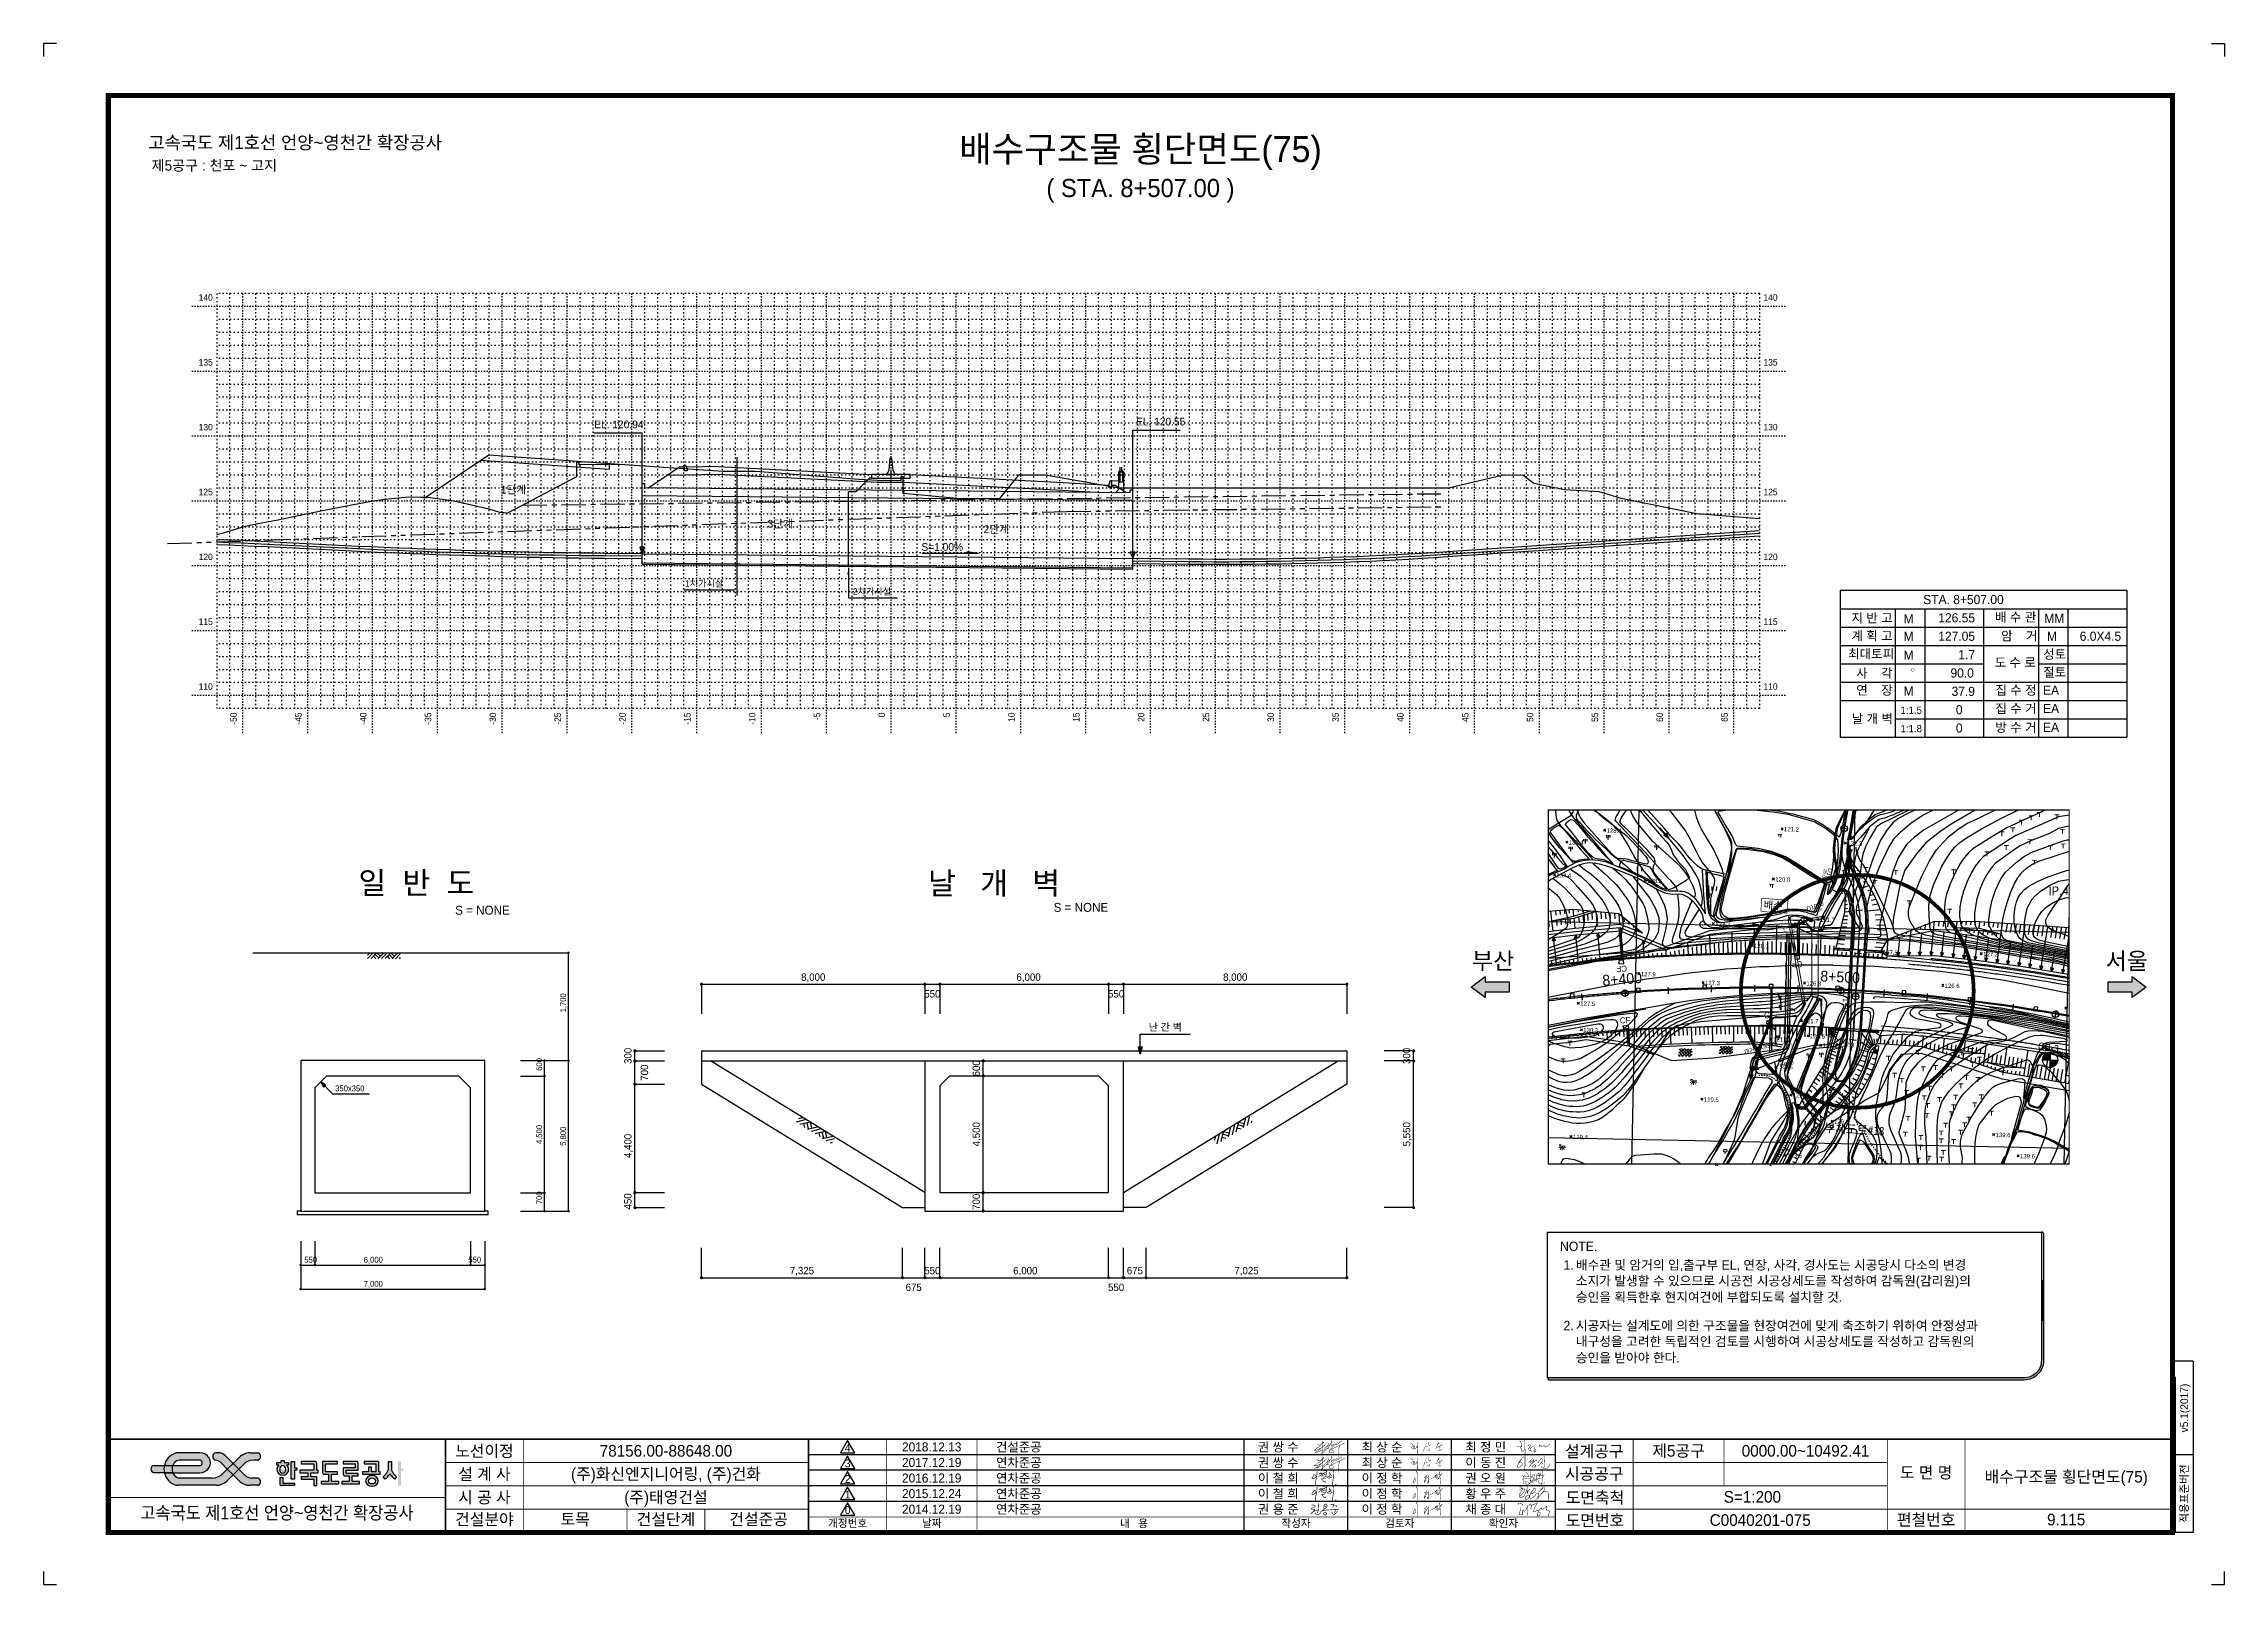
# Model space of a CAD drawing. Header units: metres. Extents: x 3558 to 3726, y 2272 to 2391.
import ezdxf
from ezdxf.enums import TextEntityAlignment as Align
from ezdxf.lldxf.tags import DXFTag

# ---------------------------------------------------------------- set-up
doc = ezdxf.new("R2010")
doc.units = ezdxf.units.M
doc.header["$LTSCALE"] = 0.3
for name, pattern in [('A-CENTR01', [2, 1.25, -0.25, 0.25, -0.25]), ('A-DOTLN01H', [0.125, 0, -0.125]), ('A-HIDDN01', [0.375, 0.25, -0.125]), ('A-PHATM01', [2.5, 1.25, -0.25, 0.25, -0.25, 0.25, -0.25])]:
    doc.linetypes.add(name, pattern=pattern)
for name, color, linetype in [('AB002', 7, 'Continuous'), ('AC003', 112, 'A-HIDDN01'), ('AD001', 60, 'A-DASHD01'), ('AD002', 9, 'A-DASHD01'), ('AD006', 9, 'Continuous'), ('AE340', 8, 'Continuous'), ('AZ071', 7, 'A-DASHD01'), ('AZ081', 170, 'Continuous'), ('BA003', 5, 'Continuous'), ('BA004', 5, 'Continuous'), ('BA010', 5, 'Continuous'), ('BA030', 5, 'Continuous'), ('CA-ALGN-CNTL-UY3', 7, 'Continuous'), ('CA-ALGN-CNTL-부체18', 2, 'Continuous'), ('CA-ALGN-STSM-UY3', 2, 'Continuous'), ('CA-ALGN-STSM-부체18', 2, 'Continuous'), ('CA-ALGN-TEXT-UY3', 3, 'Continuous'), ('CA-ALGN-TEXT-부체18', 3, 'Continuous'), ('CA-BORD-ROAD-UY3', 7, 'Continuous'), ('CA-BORD-ROAD-부체18', 7, 'Continuous'), ('CA-TEXT', 3, 'Continuous'), ('CA002', 7, 'Continuous'), ('CA003', 8, 'Continuous'), ('CA004', 82, 'Continuous'), ('CA005', 81, 'Continuous'), ('CAA999', 1, 'Continuous'), ('CC-BASE', 1, 'Continuous'), ('CC-DGNL', 7, 'Continuous'), ('CC-DIML', 1, 'Continuous'), ('CC-DIMT', 3, 'Continuous'), ('CC-DSTR-NEWC', 4, 'Continuous'), ('CC-FILL', 4, 'Continuous'), ('CC-GRID-MAJR', 3, 'A-DOTLN01H'), ('CC-GRID-MINR', 1, 'A-DOTLN01H'), ('CC-GRID-TEXT', 2, 'Continuous'), ('CC-GRND', 3, 'Continuous'), ('CC-GSTR', 4, 'Continuous'), ('CC-GSTR-DICH', 3, 'Continuous'), ('CC-GSTR-NEWC', 4, 'Continuous'), ('CC-LEAL', 1, 'Continuous'), ('CC-LEAT', 3, 'Continuous'), ('CC-MISC', 2, 'Continuous'), ('cc-misc-가시설', 1, 'Continuous'), ('CC-PAVE', 1, 'Continuous'), ('CC-ROCK-BLST', 2, 'A-PHATM01'), ('CC-ROCK-RIPP', 1, 'A-CENTR01'), ('CC-TABL', 3, 'Continuous'), ('CC-TABL-LIN1', 4, 'Continuous'), ('CC-TABL-LIN2', 1, 'Continuous'), ('CC-TABL-TEX2', 3, 'Continuous'), ('CC-TEXT', 3, 'Continuous'), ('CD-BOXC-EXST', 3, 'A-DASHD01'), ('CD-BOXC-PATH', 4, 'Continuous'), ('CD-BOXC-WALL', 4, 'Continuous'), ('CD-BOXC-WATR', 4, 'Continuous'), ('CD-CHNL-DRAN', 3, 'Continuous'), ('CD-DRAN-MANH', 3, 'Continuous'), ('CD-DRAN-PIPC', 4, 'Continuous'), ('CD-DRAN-PIPD', 3, 'A-DASHD01'), ('CD-DRAN-PIPE', 3, 'A-DASHD01'), ('CD-LEAL', 1, 'Continuous'), ('CD-SDLB-TYP2', 3, 'H-DICHB02'), ('CD-SDLL-TYP1', 4, 'H-DICHL01'), ('CD-SDLL-TYP2', 4, 'H-DICHL02'), ('CD-SDLL-TYP4', 4, 'H-DICHL04'), ('CD-SDLO-TYP1', 4, 'H-DICHO01'), ('CD-SDLV-TYP1', 4, 'H-DICHV01'), ('CD-SDLV-TYP2', 4, 'H-DICHV02'), ('CD-SDLY', 4, 'Continuous'), ('CD-SDLY-TYP2', 4, 'H-CANAL02'), ('CD-SYMB', 3, 'Continuous'), ('CD-TEXT', 3, 'Continuous'), ('CE-SLOP-BORD', 4, 'Continuous'), ('CE-SLOP-CUTT', 2, 'Continuous'), ('CE-SLOP-FILL', 1, 'Continuous'), ('CS-DIML', 1, 'Continuous'), ('CV-BORE-SYMB', 3, 'Continuous'), ('CV-BORE-TEXT', 4, 'Continuous'), ('CX-BORD', 3, 'Continuous'), ('CX-BORD-LIN1', 4, 'Continuous'), ('CX-BORD-LIN2', 3, 'Continuous'), ('CX-BORD-TEX2', 7, 'Continuous'), ('CX-BORD-TEX3', 6, 'Continuous'), ('CX-COMM', 3, 'Continuous'), ('CX-MISC', 2, 'Continuous'), ('CZ-GRID', 1, 'Continuous'), ('CZ-HIDL', 2, 'A-DASHD01'), ('CZ-LIN1', 7, 'Continuous'), ('CZ-SYMB', 2, 'Continuous'), ('CZ-TEX1', 6, 'Continuous'), ('DA001', 80, 'A-DASHD01'), ('DAA001', 3, 'Continuous'), ('SI009', 8, 'Continuous'), ('SI010', 8, 'Continuous'), ('SI011', 72, 'Continuous')]:
    doc.layers.add(name, color=color, linetype=linetype)
doc.layers.add('CD-DRAN-WALL', color=4, linetype='Continuous', lineweight=30)
doc.layers.add('CS-DIMT', color=3, linetype='Continuous', lineweight=9)
doc.styles.add('GHS', font='돋움.ttf')
doc.styles.add('GTXT', font='돋움.ttf')
doc.styles.add('Han_Romanstyle', font='돋움.ttf')
doc.styles.add('SHS', font='돋움.ttf')
doc.styles.get("Standard").update_dxf_attribs({"font": '돋움.ttf'})
doc.styles.add('TB_TEXT', font='돋움.ttf')
doc.styles.add('TB_WBTXT', font='돋움.ttf')
doc.styles.add('TB_WMTXT', font='돋움.ttf')
doc.styles.add('VOLTBLTXT', font='돋움.ttf')
doc.styles.add('굴림', font='돋움.ttf')
tags = doc.linetypes.add('A-DASHD01', pattern=[0.75, 0.5, -0.25]).pattern_tags.tags
tags[6:7] = [DXFTag(74, 4), DXFTag(75, 0), DXFTag(340, '0'), DXFTag(46, 1.0), DXFTag(50, 0.0), DXFTag(44, 0.0), DXFTag(45, 0.0)]
tags[4:5] = [DXFTag(74, 4), DXFTag(75, 0), DXFTag(340, '0'), DXFTag(46, 1.0), DXFTag(50, 0.0), DXFTag(44, 0.0), DXFTag(45, 0.0)]
doc.linetypes.add('H-CANAL02', pattern='A,0.9,[32,kscals.shx,S=0.1,R=360,X=0,Y=0],-0.333333,["Y2",Standard,S=0.2,R=360,X=0,Y=-0.1],-0.416667', length=1.65)
doc.linetypes.add('H-DICHB01', pattern='A,1e-05,[43,kscals.shx,S=0.1,R=0,X=0,Y=0],-0.666667,["B1",Standard,S=0.2,R=0,X=0,Y=-0.1],-0.383333', length=1.05001)
doc.linetypes.add('H-DICHB02', pattern='A,1e-05,[43,kscals.shx,S=0.1,R=0,X=0,Y=0],-0.633333,["B2",Standard,S=0.2,R=0,X=0,Y=-0.1],-0.416667', length=1.05001)
doc.linetypes.add('H-DICHL01', pattern='A,0.9,[32,kscals.shx,S=0.1,R=360,X=0,Y=0],-0.366667,["L1",Standard,S=0.2,R=360,X=0,Y=-0.1],-0.383333', length=1.65)
doc.linetypes.add('H-DICHL02', pattern='A,0.9,[32,kscals.shx,S=0.1,R=0,X=0,Y=0],-0.333333,["L2",Standard,S=0.2,R=0,X=0,Y=-0.1],-0.416667', length=1.65)
doc.linetypes.add('H-DICHL04', pattern='A,0.9,[32,kscals.shx,S=0.1,R=0,X=0,Y=0],-0.333333,["L4",Standard,S=0.2,R=0,X=0,Y=-0.1],-0.416667', length=1.65)
doc.linetypes.add('H-DICHO01', pattern='A,0.5,[32,kscals.shx,S=0.1,R=0,X=0,Y=0],-0.366667,["L1/O",Standard,S=0.2,R=0,X=0,Y=-0.1],-0.783333', length=1.65)
doc.linetypes.add('H-DICHV01', pattern='A,0.9,[32,kscals.shx,S=0.1,R=360,X=0,Y=0],-0.333333,["V1",Standard,S=0.2,R=360,X=0,Y=-0.1],-0.416667', length=1.65)
doc.linetypes.add('H-DICHV01R', pattern='A,0.9,[32,kscals.shx,S=0.1,R=0,X=0,Y=0],-0.666667,["V1",Standard,S=0.2,R=180,X=0,Y=0.1],-0.083333', length=1.65)
doc.linetypes.add('H-DICHV02', pattern='A,0.9,[32,kscals.shx,S=0.1,R=0,X=0,Y=0],-0.3,["V2",Standard,S=0.2,R=0,X=0,Y=-0.1],-0.45', length=1.65)

msp = doc.modelspace()

# ---------------------------------------------------------------- texts
at = {"layer": 'CA-ALGN-TEXT-UY3', "style": 'Han_Romanstyle'}
msp.add_text('IP.4', height=0.667, rotation=1.6552, dxfattribs=at).set_placement((3712.16, 2324.95))
at = {"layer": 'CA-ALGN-TEXT-UY3', "color": 1, "style": 'Han_Romanstyle'}
for s, rotation, p in [('8+400', 4.3204, (3677.77, 2317.97)), ('8+500', 357.2062, (3694.53, 2318.32))]:
    msp.add_text(s, height=0.833, rotation=rotation, dxfattribs=at).set_placement(p)
at = {"layer": 'CA-ALGN-TEXT-부체18', "color": 1, "style": 'Han_Romanstyle'}
msp.add_text('0+100', height=0.5, rotation=86.4944, dxfattribs=at).set_placement((3696.7, 2315.93))
at = {"layer": 'CA-TEXT', "color": 7, "insert": (3694.88, 2307.35, 8.86), "char_height": 0.6667, "width": 5.1658, "attachment_point": 1, "rotation": 356.8363}
msp.add_mtext('{\\fDotumChe|b0|i0|c129|p49;부체도로#18}', dxfattribs=at)
at = {"layer": 'CA003', "style": 'GHS'}
for s, p in [('128.4', (3678.06, 2329.78, 21.4)), ('121.2', (3691.74, 2329.89, 20.19)), ('131.4', (3675.14, 2328.87, 21.9)), ('122.3', (3696.62, 2328.79, 20.39)), ('134.4', (3674.18, 2326.34, 22.4)), ('128.5', (3681.2, 2325.91, 21.41)), ('120.8', (3691.07, 2326.02, 20.12)), ('123.3', (3686.44, 2322.58, 20.55)), ('121.7', (3694.52, 2322.91, 20.28)), ('128.1', (3689.43, 2320.89, 21.34)), ('127.5', (3699.37, 2320.38, 21.25)), ('127.2', (3707.11, 2320.26, 21.2)), ('127.9', (3680.7, 2318.72, 21.32)), ('127.3', (3685.65, 2318.04, 21.21)), ('126.8', (3693.47, 2318, 21.14)), ('126.6', (3704.14, 2317.82, 21.1)), ('127.5', (3676.03, 2316.44, 21.25)), ('130.3', (3676.26, 2314.4, 21.72)), ('121.7', (3693.25, 2315.1, 20.28)), ('121.1', (3690.91, 2313.67, 20.18)), ('123.6', (3693.75, 2313.93, 20.6)), ('125.1', (3694.72, 2313.21, 20.84)), ('127.3', (3695.99, 2313.26, 21.21)), ('122.5', (3692.43, 2309.38, 20.41)), ('119.5', (3685.56, 2309.04, 19.91)), ('119.4', (3675.47, 2306.16, 19.89)), ('126.8', (3695.61, 2307.35, 21.13)), ('139.6', (3708.06, 2306.32, 23.26)), ('123.5', (3691.99, 2304.73, 20.58)), ('139.6', (3709.95, 2304.68, 23.26))]:
    msp.add_text(s, height=0.333, rotation=358.8363, dxfattribs=at).set_placement(p)
at = {"layer": 'CC-DIMT'}
for s, height, p in [('8,000', 0.571, (3616.87, 2318.36)), ('6,000', 0.571, (3633.48, 2318.36)), ('8,000', 0.571, (3649.42, 2318.36)), ('550', 0.571, (3626.06, 2317.07)), ('550', 0.571, (3640.23, 2317.07)), ('550', 0.45, (3578.11, 2296.63)), ('6,000', 0.45, (3582.94, 2296.63)), ('550', 0.45, (3590.76, 2296.63)), ('7,325', 0.571, (3616, 2295.73)), ('550', 0.571, (3626.06, 2295.73)), ('6,000', 0.571, (3633.23, 2295.73)), ('675', 0.571, (3641.68, 2295.73)), ('7,025', 0.571, (3650.29, 2295.73)), ('7,000', 0.45, (3582.94, 2294.77)), ('675', 0.571, (3624.62, 2294.44)), ('550', 0.571, (3640.23, 2294.44))]:
    msp.add_text(s, height=height, dxfattribs=at).set_placement(p, align=Align.CENTER)
for s, height, p in [('1,700', 0.45, (3597.81, 2316.66)), ('300', 0.571, (3602.86, 2312.57)), ('300', 0.571, (3662.92, 2312.57)), ('600', 0.45, (3595.96, 2311.91)), ('700', 0.571, (3604.14, 2311.28)), ('600', 0.571, (3629.73, 2311.61)), ('4,500', 0.45, (3595.96, 2306.51)), ('5,800', 0.45, (3597.81, 2306.38)), ('4,400', 0.571, (3602.86, 2305.63)), ('4,500', 0.571, (3629.73, 2306.53)), ('5,550', 0.571, (3662.92, 2306.53)), ('700', 0.45, (3595.96, 2301.63)), ('450', 0.571, (3602.86, 2301.35)), ('700', 0.571, (3629.73, 2301.32))]:
    msp.add_text(s, height=height, rotation=90, dxfattribs=at).set_placement(p, align=Align.CENTER)
at = {"layer": 'CC-GRID-TEXT'}
for s, p in [('140', (3570.56, 2370.65)), ('135', (3570.56, 2365.65)), ('130', (3570.56, 2360.65)), ('125', (3570.56, 2355.65)), ('120', (3570.56, 2350.65)), ('115', (3570.56, 2345.65)), ('110', (3570.56, 2340.65))]:
    msp.add_text(s, height=0.5, dxfattribs=at).set_placement(p, align=Align.BOTTOM_RIGHT)
for s, p in [('140', (3690.16, 2370.65)), ('135', (3690.16, 2365.65)), ('130', (3690.16, 2360.65)), ('125', (3690.16, 2355.65)), ('120', (3690.16, 2350.65)), ('115', (3690.16, 2345.65)), ('110', (3690.16, 2340.65))]:
    msp.add_text(s, height=0.5, dxfattribs=at).set_placement(p, align=Align.BOTTOM_LEFT)
for s, p in [('-50', (3572.56, 2339.05)), ('-45', (3577.56, 2339.05)), ('-40', (3582.56, 2339.05)), ('-35', (3587.56, 2339.05)), ('-30', (3592.56, 2339.05)), ('-25', (3597.56, 2339.05)), ('-20', (3602.56, 2339.05)), ('-15', (3607.56, 2339.05)), ('-10', (3612.56, 2339.05)), ('-5', (3617.56, 2339.05)), ('0', (3622.56, 2339.05)), ('5', (3627.56, 2339.05)), ('10', (3632.56, 2339.05)), ('15', (3637.56, 2339.05)), ('20', (3642.56, 2339.05)), ('25', (3647.56, 2339.05)), ('30', (3652.56, 2339.05)), ('35', (3657.56, 2339.05)), ('40', (3662.56, 2339.05)), ('45', (3667.56, 2339.05)), ('50', (3672.56, 2339.05)), ('55', (3677.56, 2339.05)), ('60', (3682.56, 2339.05)), ('65', (3687.56, 2339.05))]:
    msp.add_text(s, height=0.5, rotation=90, dxfattribs=at).set_placement(p, align=Align.BOTTOM_RIGHT)
at = {"layer": 'CC-LEAT'}
msp.add_text('난 간 벽', height=0.571, dxfattribs=at).set_placement((3644.02, 2314.5), align=Align.CENTER)
msp.add_text('350x350', height=0.45, dxfattribs=at).set_placement((3580, 2309.84))
at = {"layer": 'CC-MISC'}
msp.add_text('1차가시설', height=0.5, dxfattribs=at).set_placement((3606.99, 2348.6), align=Align.BOTTOM_LEFT)
at = {"layer": 'CC-MISC', "style": 'GHS'}
msp.add_text('2차가시설', height=0.5, dxfattribs=at).set_placement((3619.93, 2347.98), align=Align.BOTTOM_LEFT)
at = {"layer": 'CC-TEXT', "style": 'GTXT'}
for s, p in [('NOTE.', (3674.47, 2297.53, -37.2)), ('1.', (3674.74, 2296.09, -37.2)), ('배수관 및 암거의 입,출구부 EL, 연장, 사각, 경사도는 시공당시 다소의 변경', (3675.69, 2296.09, -37.2)), ('소지가 발생할 수 있으므로 시공전 시공상세도를 작성하여 감독원(감리원)의', (3675.69, 2294.87, -37.2)), ('승인을 획득한후 현지여건에 부합되도록 설치할 것.', (3675.69, 2293.61, -37.2)), ('2.', (3674.74, 2291.42, -37.2)), ('시공자는 설계도에 의한 구조물을 현장여건에 맞게 축조하기 위하여 안정성과', (3675.69, 2291.41, -37.2)), ('내구성을 고려한 독립적인 검토를 시행하여 시공상세도를 작성하고 감독원의', (3675.69, 2290.2, -37.2)), ('승인을 받아야 한다.', (3675.69, 2288.94, -37.2))]:
    msp.add_text(s, height=0.72, dxfattribs=at).set_placement(p)
at = {"layer": 'CD-TEXT'}
for s, p in [('1단계', (3592.78, 2355.93)), ('3단계', (3613.35, 2353.3)), ('2단계', (3630.01, 2352.88)), ('S=1.00%%%', (3625.22, 2351.51))]:
    msp.add_text(s, height=0.6, dxfattribs=at).set_placement(p)
at = {"layer": 'CD-TEXT', "linetype": 'H-DICHV02', "ltscale": 10, "style": '굴림'}
for s, height, rotation, p in [('20.0m', 0.25, 255.3304, (3694.84, 2326.5, 28.57)), ('D1000', 0.333, 254.7745, (3695.19, 2326.37, 28.57)), ('D1000', 0.333, 18.3562, (3694.14, 2324.11, 28.57)), ('12.5m', 0.25, 18.912, (3694.22, 2323.74, 28.57)), ('CF', 0.467, 182.4483, (3679.23, 2319.28, 28.57)), ('CF', 0.467, 178.2817, (3692.76, 2319.64, 28.57)), ('CF', 0.467, 2.6003, (3679.49, 2315.32, 28.57)), ('CF', 0.467, 357.6171, (3690.61, 2315.7, 28.57)), ('개거(2.0x1.0)', 0.3333, 15.2044, (3689.95, 2313.17, 28.57)), ('D600', 0.333, 18.3562, (3691.95, 2311.94, 28.57)), ('7.5m', 0.25, 18.912, (3692.04, 2311.58, 28.57))]:
    msp.add_text(s, height=height, rotation=rotation, dxfattribs=at).set_placement(p, align=Align.MIDDLE)
at = {"layer": 'CD-TEXT', "style": 'GHS'}
msp.add_text('배수', height=0.583, rotation=356.107, dxfattribs=at).set_placement((3690.16, 2323.93))
at = {"layer": 'CS-DIMT', "style": 'GTXT'}
for s, p in [('EL. 120.94', (3599.98, 2360.96)), ('EL. 120.55', (3641.77, 2361.18))]:
    msp.add_text(s, height=0.6, dxfattribs=at).set_placement(p)
at = {"layer": 'CV-BORE-TEXT', "style": 'SHS'}
msp.add_text('CB-3', height=0.54, rotation=350.7071, dxfattribs=at).set_placement((3711.3, 2313.1))
at = {"layer": 'CZ-TEX1'}
for s, p in [('일  반  도', (3586.26, 2325.94)), ('날   개   벽', (3630.82, 2325.9))]:
    msp.add_text(s, height=1.714, dxfattribs=at).set_placement(p, align=Align.MIDDLE)
for p in [(3589.25, 2323.46), (3635.41, 2323.68)]:
    msp.add_text('S = NONE', height=0.686, rotation=360, dxfattribs=at).set_placement(p)
for s, p in [('부산', (3667.68, 2319.25)), ('서울', (3716.55, 2319.24))]:
    msp.add_text(s, height=1.3, dxfattribs=at).set_placement(p)

# ---------------------------------------------------------------- blocks, each defined once
blk = doc.blocks.new('CZHEGRD')
for p, q in [((-7, -1), (-6, 0)), ((-4.56, 0), (-7, -2.44)), ((-3, 0), (-5.5, -2.5)), ((-3, 0), (-1.5, -1.5)), ((-2.5, -2.5), (0, 0)), ((1.44, 0), (-1.06, -2.5)), ((3, 0), (0.5, -2.5)), ((3, 0), (4.5, -1.5)), ((3.5, -2.5), (6, 0)), ((-3.5, -2.5), (-4.5, -1.5)), ((-2.22, -2.22), (-3.72, -0.72)), ((2.5, -2.5), (1.5, -1.5)), ((3.78, -2.22), (2.28, -0.72)), ((7, -0.44), (4.94, -2.5)), ((7, -2), (6.5, -2.5))]:
    blk.add_line(p, q)
blk = doc.blocks.new('CCRDST1')
at = {"layer": 'CC-TABL-LIN1'}
for p, q in [((-39, 0), (-39, -40)), ((-39, 0), (39, 0)), ((-39, -5), (39, -5)), ((-24, -5), (-24, -40)), ((0, -5), (0, -40)), ((15, -5), (15, -40)), ((39, 0), (39, -40))]:
    blk.add_line(p, q, dxfattribs=at)
at = {"layer": 'CC-TABL-LIN2', "color": 4}
for p, q in [((-16, -5), (-16, -40)), ((23, -5), (23, -40)), ((-39, -10), (39, -10)), ((-39, -15), (39, -15)), ((-39, -20), (0, -20)), ((15, -20), (39, -20)), ((-39, -25), (39, -25)), ((-39, -30), (39, -30)), ((-24, -35), (39, -35)), ((-39, -40), (39, -40))]:
    blk.add_line(p, q, dxfattribs=at)
at = {"layer": 'CC-TABL-TEX2', "const_width": 0.0904}
blk.add_lwpolyline([(-19.23, -21.2, -1), (-19.23, -22.04, -1)], format="xyb", close=True, dxfattribs=at)
at = {"layer": 'CC-TABL-TEX2', "style": 'VOLTBLTXT'}
for s, height, p in [('배 수 관', 2.5, (14.38, -8.56)), ('계 획 고', 2.5, (-24.72, -13.65)), ('지 반 고', 2.5, (-24.72, -8.77)), ('M', 2.5, (-19.02, -9.01)), ('M', 2.5, (-19.02, -13.78)), ('암    거', 2.5, (14.71, -13.66)), ('MM', 2.5, (22, -8.87)), ('M', 2.5, (19.99, -13.76)), ('최대토피', 2.5, (-24.31, -18.54)), ('M', 2.5, (-19.02, -18.89)), ('성토', 2.5, (22.54, -18.65)), ('사    각', 2.5, (-24.75, -23.76)), ('도 수 로', 2.5, (14.27, -20.86)), ('연    장', 2.5, (-24.72, -28.42)), ('M', 2.5, (-19.02, -28.66)), ('집 수 정', 2.5, (14.47, -28.42)), ('EA', 2.5, (20.58, -28.42)), ('날 개 벽', 2.5, (-24.64, -36.17)), ('1:1.5', 2, (-16.75, -33.64)), ('집 수 거', 2.5, (14.47, -33.42)), ('EA', 2.5, (20.58, -33.42)), ('1:1.8', 2, (-16.75, -38.63)), ('방 수 거', 2.5, (14.47, -38.53)), ('EA', 2.5, (20.58, -38.53))]:
    blk.add_text(s, height=height, dxfattribs=at).set_placement(p, align=Align.RIGHT)
at = {"layer": 'CC-TABL-TEX2', "color": 4, "style": 'VOLTBLTXT'}
blk.add_text('절토', height=2.5, dxfattribs=at).set_placement((22.54, -23.53), align=Align.RIGHT)
at = {"layer": 'CC-TABL-TEX2', "style": 'VOLTBLTXT', "flags": 4}
for tag, p in [('STA', (-13.63, -2.5)), ('8XVAL', (33.04, -17.5)), ('9XVAL', (33.04, -22.5)), ('10XVAL', (32.04, -27.5)), ('4XVAL', (-6.6, -32.5)), ('11XVAL', (32.04, -32.5)), ('5XVAL', (-6.6, -37.5)), ('12XVAL', (32.04, -37.5))]:
    blk.add_attdef(tag, text='', height=2.5, dxfattribs=at).set_placement(p, align=Align.MIDDLE_CENTER)
for tag, p in [('DESC', (35.18, -2.5)), ('GL', (-2.29, -7.5)), ('DL', (-2.29, -12.5)), ('6XVAL', (37.5, -7.5)), ('7XVAL', (37.5, -12.5)), ('1XVAL', (-2.29, -17.5)), ('2XVAL', (-2.59, -22.5)), ('3XVAL', (-2.32, -27.5))]:
    blk.add_attdef(tag, text='', height=2.5, dxfattribs=at).set_placement(p, align=Align.MIDDLE_RIGHT)
blk = doc.blocks.new('CZDIRA1')
blk.add_hatch(color=256).paths.add_polyline_path([(0, 2), (0, -2), (9.33, -2), (9.33, -4), (14.67, 0), (9.33, 4), (9.33, 2)])
blk.add_lwpolyline([(9.33, 4), (14.67, 0), (9.33, -4), (9.33, -2), (0, -2), (0, 2), (9.33, 2)], close=True)
blk = doc.blocks.new('CA002')
at = {"layer": 'CA002', "color": 8, "lineweight": 0}
for points in [[(-0.5, 0.5), (0.5, -0.5)], [(0.5, 0.5), (-0.5, -0.5)]]:
    blk.add_lwpolyline(points, dxfattribs=at)
blk = doc.blocks.new('AB002')
at = {"layer": 'AB002', "color": 8, "lineweight": 0, "flags": 128}
for points in [[(-1, 0), (1, 0)], [(0, 0), (0, 2)]]:
    blk.add_lwpolyline(points, dxfattribs=at)
blk = doc.blocks.new('CVBORH2')
h = blk.add_hatch(color=256)
h.paths.add_polyline_path([(0, 3.5, 0.414214), (-3.5, 0), (0, 0)])
h.paths.add_polyline_path([(0, -3.5, 0.414214), (3.5, 0), (0, 0)])
for p, q in [((-3.5, 0), (3.5, 0)), ((0, 3.5), (0, -3.5))]:
    blk.add_line(p, q)
blk.add_circle((0, 0), 3.5)
blk = doc.blocks.new('CASTAMM')
blk.add_line((0, -1.5), (0, 1.5))
blk.add_circle((0, 0), 1.3)
at = {"style": 'GTXT', "flags": 1}
for tag, p in [('XSEC_DAT', (0, -6.85)), ('STA_DST', (0, -3.62))]:
    blk.add_attdef(tag, text='', height=2.5, dxfattribs=at).set_placement(p, align=Align.MIDDLE)
blk = doc.blocks.new('CXBLKA1-KECH-한국도로공사')
at = {"layer": 'CX-MISC'}
h = blk.add_hatch(color=256, dxfattribs=at)
edge = h.paths.add_edge_path()
edge.add_line((56.04, 27.93), (57.62, 27.93))
edge.add_ellipse((57.62, 28.56), major_axis=(0.443, 0.443), ratio=1, start_angle=225, end_angle=254.80454)
edge.add_ellipse((57.17, 29.34), major_axis=(-1.08, 1.08), ratio=1, start_angle=164.80454, end_angle=283.29616)
edge.add_ellipse((57.64, 30.1), major_axis=(-0.443, 0.443), ratio=1, start_angle=-76.70384, end_angle=-45)
edge.add_line((57.64, 30.73), (54.61, 30.73))
edge.add_ellipse((54.61, 24.71), major_axis=(4.25, 4.25), ratio=1, start_angle=45, end_angle=90)
edge.add_line((50.36, 28.97), (48.05, 26.66))
edge.add_line((48.05, 26.66), (50.24, 24.46))
edge.add_line((50.24, 24.46), (52.06, 26.28))
edge.add_ellipse((56.04, 22.29), major_axis=(-3.99, 3.99), ratio=1, start_angle=315, end_angle=360, ccw=False)
edge = h.paths.add_edge_path()
edge.add_line((48.05, 22.27), (45.85, 24.46))
edge.add_line((45.85, 24.46), (44.06, 22.67))
edge.add_ellipse((40.07, 26.66), major_axis=(-3.99, 3.99), ratio=1, start_angle=135, end_angle=180, ccw=False)
edge.add_line((40.07, 21.02), (27.26, 21.02))
edge.add_ellipse((27.26, 22.9), major_axis=(1.33, 1.33), ratio=1, start_angle=190.88407, end_angle=225, ccw=False)
edge.add_ellipse((28.32, 24.46), major_axis=(2.67, 2.67), ratio=1, start_angle=156.94859, end_angle=190.88407, ccw=False)
edge.add_line((24.82, 23.05), (21.57, 23.05))
edge.add_ellipse((27.84, 24.46), major_axis=(-4.54, 4.54), ratio=1, start_angle=57.68038, end_angle=119.90981)
edge.add_ellipse((26.65, 20.08), major_axis=(1.33, 1.33), ratio=1, start_angle=209.90981, end_angle=225)
edge.add_line((26.65, 18.2), (41.64, 18.2))
edge.add_ellipse((41.64, 23.84), major_axis=(3.99, 3.99), ratio=1, start_angle=225, end_angle=270)
edge.add_line((45.62, 19.85), (48.05, 22.27))
edge = h.paths.add_edge_path()
edge.add_line((21.57, 25.87), (17.65, 25.87))
edge.add_ellipse((17.82, 24.46), major_axis=(1, 1), ratio=1, start_angle=51.73292, end_angle=218.26708)
edge.add_line((17.65, 23.05), (21.57, 23.05))
edge.add_ellipse((27.84, 24.46), major_axis=(-4.54, 4.54), ratio=1, start_angle=32.31962, end_angle=57.68038, ccw=False)
edge = h.paths.add_edge_path()
edge.add_line((27.26, 27.91), (35.27, 27.91))
edge.add_ellipse((35.27, 27.28), major_axis=(-0.443, 0.443), ratio=1, start_angle=301.82308, end_angle=315, ccw=False)
edge.add_ellipse((35.18, 26.89), major_axis=(-0.728, 0.728), ratio=1, start_angle=148.17692, end_angle=301.82308, ccw=False)
edge.add_ellipse((35.27, 26.5), major_axis=(-0.443, 0.443), ratio=1, start_angle=135, end_angle=148.17692, ccw=False)
edge.add_line((35.27, 25.87), (24.82, 25.87))
edge.add_ellipse((28.32, 24.46), major_axis=(-2.67, 2.67), ratio=1, start_angle=23.05141, end_angle=66.94859)
edge.add_line((24.82, 23.05), (35.2, 23.05))
edge.add_ellipse((35.47, 26.89), major_axis=(-2.72, 2.72), ratio=1, start_angle=131.03276, end_angle=318.96724)
edge.add_line((35.2, 30.73), (26.65, 30.73))
edge.add_ellipse((26.65, 28.85), major_axis=(1.33, 1.33), ratio=1, start_angle=45, end_angle=60.09019)
edge.add_ellipse((27.84, 24.46), major_axis=(-4.54, 4.54), ratio=1, start_angle=-29.90981, end_angle=32.31962)
edge.add_line((21.57, 25.87), (24.82, 25.87))
edge.add_ellipse((28.32, 24.46), major_axis=(2.67, 2.67), ratio=1, start_angle=79.11593, end_angle=113.05141, ccw=False)
edge.add_ellipse((27.26, 26.03), major_axis=(-1.33, 1.33), ratio=1, start_angle=315, end_angle=349.11593, ccw=False)
h = blk.add_hatch(color=256, dxfattribs=at)
h.paths.add_polyline_path([(48.05, 26.66), (45.85, 24.46), (48.05, 22.27), (50.24, 24.46)])
edge = h.paths.add_edge_path()
edge.add_line((24.82, 25.87), (21.57, 25.87))
edge.add_ellipse((27.84, 24.46), major_axis=(4.54, 4.54), ratio=1, start_angle=122.31962, end_angle=147.68038)
edge.add_line((21.57, 23.05), (24.82, 23.05))
edge.add_ellipse((28.32, 24.46), major_axis=(-2.67, 2.67), ratio=1, start_angle=23.05141, end_angle=66.94859, ccw=False)
h = blk.add_hatch(color=256, dxfattribs=at)
edge = h.paths.add_edge_path()
edge.add_ellipse((42.42, 26.97), major_axis=(-2.66, 2.66), ratio=1, start_angle=-90, end_angle=-45)
edge.add_line((42.42, 30.73), (41.47, 30.73))
edge.add_ellipse((41.66, 29.32), major_axis=(-1.01, 1.01), ratio=1, start_angle=-37.13907, end_angle=122.14735)
edge.add_ellipse((40.89, 24.42), major_axis=(-2.51, 2.51), ratio=1, start_angle=267.44191, end_angle=307.66398, ccw=False)
edge.add_line((43.51, 26.81), (45.85, 24.46))
edge.add_line((45.85, 24.46), (48.05, 26.66))
edge.add_line((48.05, 26.66), (45.07, 29.63))
edge = h.paths.add_edge_path()
edge.add_line((52.58, 22.12), (50.24, 24.46))
edge.add_line((50.24, 24.46), (48.05, 22.27))
edge.add_line((48.05, 22.27), (50.36, 19.96))
edge.add_ellipse((54.61, 24.21), major_axis=(-4.25, 4.25), ratio=1, start_angle=90, end_angle=135)
edge.add_line((54.61, 18.2), (57.62, 18.2))
edge.add_ellipse((57.62, 18.82), major_axis=(0.443, 0.443), ratio=1, start_angle=225, end_angle=254.45155)
edge.add_ellipse((57.18, 19.59), major_axis=(-1.07, 1.07), ratio=1, start_angle=164.45155, end_angle=289.03303)
edge.add_ellipse((57.57, 20.39), major_axis=(-0.443, 0.443), ratio=1, start_angle=-70.96697, end_angle=-45)
edge.add_line((57.57, 21.02), (55.24, 21.02))
edge.add_ellipse((55.24, 24.78), major_axis=(-2.66, 2.66), ratio=1, start_angle=90, end_angle=135, ccw=False)
h = blk.add_hatch(color=256, dxfattribs=at)
edge = h.paths.add_edge_path()
edge.add_line((107.98, 27.41), (109.12, 27.41))
edge.add_line((109.12, 27.41), (109.12, 24.53))
edge.add_ellipse((111.13, 24.53), major_axis=(1.42, 1.42), ratio=1, start_angle=135, end_angle=150.40835)
edge.add_ellipse((111.06, 24.51), major_axis=(-1.37, 1.37), ratio=1, start_angle=60.40835, end_angle=76.40699)
edge.add_ellipse((116.16, 27.62), major_axis=(-5.6, 5.6), ratio=1, start_angle=76.40699, end_angle=85.88462)
edge.add_ellipse((116.08, 27.55), major_axis=(5.52, 5.52), ratio=1, start_angle=175.88462, end_angle=185.49861)
edge.add_line((111.11, 21.53), (110.43, 20.54))
edge.add_ellipse((116.06, 27.39), major_axis=(6.27, 6.27), ratio=1, start_angle=176.3708, end_angle=185.56833, ccw=False)
edge.add_ellipse((116.32, 27.62), major_axis=(6.52, 6.52), ratio=1, start_angle=167.52838, end_angle=176.37282, ccw=False)
edge.add_ellipse((100.77, 27.62), major_axis=(6.52, 6.52), ratio=1, start_angle=273.62717, end_angle=282.47163, ccw=False)
edge.add_ellipse((101.04, 27.39), major_axis=(-6.27, 6.27), ratio=1, start_angle=174.43168, end_angle=183.62919, ccw=False)
edge.add_line((106.67, 20.54), (105.98, 21.53))
edge.add_ellipse((101.09, 27.47), major_axis=(-5.45, 5.45), ratio=1, start_angle=174.43551, end_angle=184.18126)
edge.add_ellipse((100.84, 27.69), major_axis=(-5.68, 5.68), ratio=1, start_angle=184.17872, end_angle=193.52967)
edge.add_ellipse((106.04, 24.5), major_axis=(1.37, 1.37), ratio=1, start_angle=283.57646, end_angle=299.60819)
edge.add_ellipse((105.97, 24.53), major_axis=(-1.42, 1.42), ratio=1, start_angle=209.57291, end_angle=225.01873)
edge.add_line((107.98, 24.53), (107.98, 27.41))
edge = h.paths.add_edge_path()
edge.add_ellipse((67.38, 24.3), major_axis=(-1.5, 1.5), ratio=1, start_angle=225.34469, end_angle=276.80654, ccw=False)
edge.add_ellipse((67.28, 24.37), major_axis=(-1.58, 1.58), ratio=1, start_angle=133.63901, end_angle=223.48882, ccw=False)
edge.add_ellipse((67.17, 24.37), major_axis=(1.57, 1.57), ratio=1, start_angle=136.49526, end_angle=226.37691, ccw=False)
edge.add_ellipse((67.07, 24.3), major_axis=(-1.5, 1.5), ratio=1, start_angle=-6.80549, end_angle=44.65427, ccw=False)
edge.add_line((65.76, 25.97), (64.94, 25.97))
edge.add_line((64.94, 25.97), (64.94, 26.95))
edge.add_line((64.94, 26.95), (66.65, 26.95))
edge.add_line((66.65, 26.95), (66.65, 27.72))
edge.add_line((66.65, 27.72), (67.79, 27.72))
edge.add_line((67.79, 27.72), (67.79, 26.95))
edge.add_line((67.79, 26.95), (69.5, 26.95))
edge.add_line((69.5, 26.95), (69.5, 25.97))
edge.add_line((69.5, 25.97), (68.69, 25.97))
h.paths.add_polyline_path([(113.68, 24.62), (113.68, 23.69), (112.82, 23.69), (112.82, 18.12), (111.68, 18.12), (111.68, 27.41), (112.82, 27.41), (112.82, 24.62)])
edge = h.paths.add_edge_path()
edge.add_line((98.57, 27.41), (98.57, 26.48))
edge.add_line((98.57, 26.48), (103.13, 26.48))
edge.add_line((103.13, 26.48), (103.13, 23.38))
edge.add_line((103.13, 23.38), (101.42, 23.38))
edge.add_line((101.42, 23.38), (101.42, 25.24))
edge.add_line((101.42, 25.24), (100.28, 25.24))
edge.add_line((100.28, 25.24), (100.28, 23.38))
edge.add_line((100.28, 23.38), (98, 23.38))
edge.add_line((98, 23.38), (98, 22.45))
edge.add_line((98, 22.45), (104.84, 22.45))
edge.add_line((104.84, 22.45), (104.84, 23.38))
edge.add_line((104.84, 23.38), (104.27, 23.38))
edge.add_line((104.27, 23.38), (104.27, 26.79))
edge.add_ellipse((103.61, 26.79), major_axis=(-0.466, 0.466), ratio=1, start_angle=225, end_angle=265.6008)
edge.add_ellipse((103.7, 26.86), major_axis=(-0.386, 0.386), ratio=1, start_angle=265.6008, end_angle=314.66109)
edge.add_line((103.7, 27.41), (98.57, 27.41))
edge = h.paths.add_edge_path()
edge.add_line((90.59, 27.41), (90.59, 26.48))
edge.add_line((90.59, 26.48), (95.15, 26.48))
edge.add_line((95.15, 26.48), (95.15, 24.93))
edge.add_line((95.15, 24.93), (90.59, 24.93))
edge.add_line((90.59, 24.93), (90.59, 22.45))
edge.add_ellipse((91.25, 22.45), major_axis=(0.466, 0.466), ratio=1, start_angle=135, end_angle=175.6008)
edge.add_ellipse((91.17, 22.38), major_axis=(-0.386, 0.386), ratio=1, start_angle=85.6008, end_angle=134.66109)
edge.add_line((91.16, 21.83), (92.87, 21.83))
edge.add_line((92.87, 21.83), (92.87, 19.67))
edge.add_line((92.87, 19.67), (90.02, 19.67))
edge.add_line((90.02, 19.67), (90.02, 18.74))
edge.add_line((90.02, 18.74), (96.86, 18.74))
edge.add_line((96.86, 18.74), (96.86, 19.67))
edge.add_line((96.86, 19.67), (94.01, 19.67))
edge.add_line((94.01, 19.67), (94.01, 21.83))
edge.add_line((94.01, 21.83), (96.29, 21.83))
edge.add_line((96.29, 21.83), (96.29, 22.76))
edge.add_line((96.29, 22.76), (91.73, 22.76))
edge.add_line((91.73, 22.76), (91.73, 24))
edge.add_line((91.73, 24), (96.29, 24))
edge.add_line((96.29, 24), (96.29, 26.79))
edge.add_ellipse((95.63, 26.79), major_axis=(-0.466, 0.466), ratio=1, start_angle=225, end_angle=265.6008)
edge.add_ellipse((95.72, 26.86), major_axis=(-0.386, 0.386), ratio=1, start_angle=265.6008, end_angle=314.66109)
edge.add_line((95.72, 27.41), (90.59, 27.41))
edge = h.paths.add_edge_path()
edge.add_line((88.31, 27.41), (82.61, 27.41))
edge.add_line((82.61, 27.41), (82.61, 23.07))
edge.add_ellipse((83.27, 23.07), major_axis=(-0.466, 0.466), ratio=1, start_angle=45, end_angle=85.6008)
edge.add_ellipse((83.19, 23), major_axis=(0.386, 0.386), ratio=1, start_angle=175.6008, end_angle=224.66109)
edge.add_line((83.18, 22.45), (84.89, 22.45))
edge.add_line((84.89, 22.45), (84.89, 19.67))
edge.add_line((84.89, 19.67), (82.04, 19.67))
edge.add_line((82.04, 19.67), (82.04, 18.74))
edge.add_line((82.04, 18.74), (88.88, 18.74))
edge.add_line((88.88, 18.74), (88.88, 19.67))
edge.add_line((88.88, 19.67), (86.03, 19.67))
edge.add_line((86.03, 19.67), (86.03, 22.45))
edge.add_line((86.03, 22.45), (88.31, 22.45))
edge.add_line((88.31, 22.45), (88.31, 23.38))
edge.add_line((88.31, 23.38), (83.75, 23.38))
edge.add_line((83.75, 23.38), (83.75, 26.48))
edge.add_line((83.75, 26.48), (88.31, 26.48))
edge.add_line((88.31, 26.48), (88.31, 27.41))
edge = h.paths.add_edge_path()
edge.add_line((79.19, 18.12), (80.33, 18.12))
edge.add_line((80.33, 18.12), (80.33, 21.53))
edge.add_line((80.33, 21.53), (78.05, 21.53))
edge.add_line((78.05, 21.53), (78.05, 23.07))
edge.add_line((78.05, 23.07), (80.9, 23.07))
edge.add_line((80.9, 23.07), (80.9, 24))
edge.add_line((80.9, 24), (80.33, 24))
edge.add_line((80.33, 24), (80.33, 26.79))
edge.add_ellipse((79.67, 26.79), major_axis=(-0.466, 0.466), ratio=1, start_angle=225, end_angle=265.6008)
edge.add_ellipse((79.76, 26.86), major_axis=(-0.386, 0.386), ratio=1, start_angle=265.6008, end_angle=314.66109)
edge.add_line((79.76, 27.41), (74.35, 27.41))
edge.add_line((74.35, 27.41), (74.35, 26.48))
edge.add_line((74.35, 26.48), (79.19, 26.48))
edge.add_line((79.19, 26.48), (79.19, 24))
edge.add_line((79.19, 24), (73.78, 24))
edge.add_line((73.78, 24), (73.78, 23.07))
edge.add_line((73.78, 23.07), (76.91, 23.07))
edge.add_line((76.91, 23.07), (76.91, 21.53))
edge.add_line((76.91, 21.53), (74.35, 21.53))
edge.add_line((74.35, 21.53), (74.35, 20.6))
edge.add_line((74.35, 20.6), (79.19, 20.6))
edge.add_line((79.19, 20.6), (79.19, 18.12))
edge = h.paths.add_edge_path()
edge.add_line((71.78, 18.12), (66.65, 18.12))
edge.add_ellipse((66.65, 18.66), major_axis=(0.381, 0.381), ratio=1, start_angle=175.2619, end_angle=225, ccw=False)
edge.add_ellipse((66.75, 18.74), major_axis=(-0.474, 0.474), ratio=1, start_angle=45.33891, end_angle=85.2619, ccw=False)
edge.add_ellipse((275.57, 19.98), major_axis=(-148.13, 148.13), ratio=1, start_angle=44.66109, end_angle=45.33891, ccw=False)
edge.add_line((66.08, 21.22), (67.22, 21.22))
edge.add_line((67.22, 21.22), (67.22, 19.05))
edge.add_line((67.22, 19.05), (71.78, 19.05))
edge.add_line((71.78, 19.05), (71.78, 18.12))
edge = h.paths.add_edge_path(flags=16)
edge.add_ellipse((101.62, 19.89), major_axis=(1.33, 0), ratio=0.86651, start_angle=180, end_angle=540)
edge = h.paths.add_edge_path()
edge.add_ellipse((101.62, 19.89), major_axis=(2.47, 0), ratio=0.842916, start_angle=0, end_angle=360, ccw=False)
h.paths.add_polyline_path([(72.64, 24.93), (72.64, 24), (71.78, 24), (71.78, 20.6), (70.5, 20.6), (70.5, 27.41), (71.78, 27.41), (71.78, 24.93)])
edge = h.paths.add_edge_path(flags=16)
edge.add_ellipse((67.22, 24.31), major_axis=(0, 1.47), ratio=0.776497, start_angle=0, end_angle=360, ccw=False)
at = {"layer": 'CX-BORD-LIN1', "const_width": 2}
blk.add_lwpolyline([(796, 0), (0, 0), (0, 554), (796, 554)], close=True, dxfattribs=at)
at = {"layer": 'CX-BORD-LIN1'}
for points, const_width in [([(796, 36), (0, 36)], 0.6), ([(130, 0), (130, 36)], 0.6), ([(160, 0), (160, 36)], 0.3), ([(270, 0), (270, 36)], 0.6), ([(300, 0), (300, 36)], 0.3), ([(335, 0), (335, 36)], 0.3), ([(558, 0), (558, 36)], 0.6), ([(686, 0), (686, 36)], 0.3), ([(558, 6), (270, 6)], 0.2)]:
    blk.add_lwpolyline(points, dxfattribs=dict(at, const_width=const_width))
for points in [[(285.08, 35.47), (282.34, 30.71), (287.83, 30.71)], [(285.08, 29.47), (282.34, 24.71), (287.83, 24.71)], [(285.08, 23.47), (282.34, 18.71), (287.83, 18.71)], [(285.08, 17.47), (282.34, 12.71), (287.83, 12.71)], [(285.08, 11.47), (282.34, 6.71), (287.83, 6.71)]]:
    blk.add_lwpolyline(points, close=True, dxfattribs=at)
for points in [[(438, 0), (438, 36)], [(478, 0), (478, 36)], [(518, 0), (518, 36)]]:
    blk.add_lwpolyline(points, dxfattribs=at)
at = {"layer": 'CX-BORD-LIN2'}
for p, q in [((804, 66.03), (796, 66.03)), ((797, 60), (797, 0)), ((804, 66.03), (804, 0)), ((558, 30), (270, 30)), ((804, 30), (796, 30)), ((804, 0), (797, 0))]:
    blk.add_line(p, q, dxfattribs=at)
at = {"layer": 'CX-BORD-LIN2', "const_width": 0.3}
for points in [[(588, 0), (588, 36)], [(623, 18), (623, 36)], [(716, 0), (716, 36)], [(270, 27), (130, 27)], [(686, 27), (558, 27)], [(270, 18), (130, 18)], [(686, 18), (558, 18)], [(130, 13.5), (0, 13.5)], [(270, 9), (130, 9)], [(200, 0), (200, 9)], [(230, 0), (230, 9)], [(796, 9), (558, 9)]]:
    blk.add_lwpolyline(points, dxfattribs=at)
at = {"layer": 'CX-BORD-LIN2'}
for points in [[(558, 24), (270, 24)], [(558, 18), (270, 18)], [(558, 12), (270, 12)]]:
    blk.add_lwpolyline(points, dxfattribs=at)
at = {"layer": 'CX-BORD-TEX2'}
for points, const_width in [([(466.28, 34.22), (466.44, 34.2), (466.45, 34.02), (466.49, 33.87), (466.57, 33.79), (466.7, 33.72), (466.83, 33.71), (466.98, 33.73), (467.19, 33.78), (467.36, 33.86), (467.57, 34.02), (467.79, 34.18), (468.06, 34.39), (468.45, 34.77), (468.63, 34.88), (468.7, 34.89), (468.7, 34.83), (468.62, 34.63), (468.55, 34.57), (468.41, 34.44), (468.27, 34.27), (468.08, 34.04), (467.76, 33.75), (467.08, 33.19), (466.37, 32.82), (465.74, 32.2), (465.39, 31.97), (465.17, 31.87), (465.07, 31.94), (465.12, 31.79), (465.3, 31.67), (465.51, 31.68), (465.87, 31.72), (466.13, 31.83), (466.39, 31.95), (466.86, 32.14), (467.03, 32.24), (467.66, 32.61), (468.09, 32.9), (468.76, 33.44), (469.26, 33.95), (468.09, 32.9), (466.93, 31.82), (466.14, 31.26), (465.62, 30.87), (465.11, 30.49), (465.62, 30.87), (466.01, 30.99), (466.37, 31), (466.75, 31.18), (467.4, 31.47), (467.89, 31.72), (468.22, 31.95), (468.19, 31.38), (468.51, 31.66), (468.94, 32.06), (469.28, 32.53), (469.83, 33.07), (470.21, 33.67), (470.51, 34.05), (470.71, 34.54)], 0.16), ([(468.04, 35.29), (468.03, 34.6), (468.07, 33.68), (468.13, 33.23), (468.22, 32.7), (468.22, 31.95), (468.19, 31.38), (468.1, 30.95), (467.94, 30.49), (467.75, 30.19), (467.59, 30.03), (467.49, 29.98), (467.21, 29.96), (466.95, 29.97), (466.77, 30.07), (466.67, 30.28)], 0.16), ([(467.84, 30.34), (468.33, 30.69), (468.67, 31.17), (469.17, 31.67), (469.62, 32.07), (470.03, 32.44), (470.55, 32.89), (470.87, 33.3), (471.02, 33.87)], 0.16), ([(469.56, 32.8), (470, 33.02), (470.38, 33.39), (470.59, 33.62), (470.85, 33.71), (471.18, 34.03), (471.55, 34.38), (471.71, 34.74), (471.74, 35.36), (471.71, 34.74), (472.06, 34.86)], 0.16), ([(471.43, 34.27), (471.55, 33.84), (471.6, 33.41), (471.85, 33.57), (472.17, 33.78), (472.31, 33.98), (472.46, 34.07), (472.62, 34.1), (472.77, 34.06), (472.83, 34), (472.81, 33.88), (472.64, 33.61), (472.4, 33.33), (472.06, 33), (471.72, 32.71), (471.57, 32.49), (471.49, 32.29), (471.41, 32.06), (471.39, 31.94), (471.18, 31.92), (471.06, 31.85), (471, 31.75), (470.96, 31.58), (470.9, 31.46), (470.78, 31.35), (470.77, 31.19), (470.8, 30.94), (470.92, 30.79), (471.06, 30.7), (471.32, 30.72), (471.61, 30.72), (471.92, 30.75), (472.05, 30.78), (472.24, 30.86), (472.38, 30.96), (472.43, 31.12), (472.43, 31.3), (472.39, 31.42), (472.23, 31.56), (471.99, 31.73), (471.81, 31.82), (471.64, 31.9), (471.5, 31.96), (471.4, 31.97)], 0.16), ([(471.4, 31.97), (471.79, 32.17), (472.55, 32.49), (473.17, 32.82), (473.75, 33.09), (474.38, 33.4), (475.09, 33.71), (475.84, 34.06), (476.44, 34.4), (476.79, 34.59)], 0.16), ([(474.02, 34.58), (473.75, 34.58), (473.62, 34.5), (473.39, 34.37), (473.29, 34.24), (473.21, 34.07), (473.24, 33.96), (473.28, 33.88), (473.37, 33.86), (473.53, 33.89), (473.76, 34.02), (474.16, 34.21), (474.4, 34.37), (474.58, 34.51), (474.73, 34.63), (474.8, 34.81), (474.91, 34.9), (475.21, 34.98), (475.57, 35.08), (475.73, 35.15)], 0.16), ([(474.83, 33.59), (474.75, 33.24), (474.62, 32.82), (474.53, 32.41), (474.44, 32.02), (474.39, 31.78), (474.37, 31.37), (474.35, 31.15), (474.31, 30.41), (474.28, 29.77), (474.2, 29.35), (474.22, 29.1)], 0.16), ([(502.07, 34.53), (503.09, 33.99)], 0.16), ([(504.87, 34.87), (504.81, 33.51), (504.75, 32.43), (504.75, 31.91), (504.78, 31.7), (504.79, 30.37)], 0.16), ([(508, 33.98), (507.52, 32.6), (507.71, 33.08), (507.8, 33.15), (507.93, 33.25), (508.04, 33.28), (508.57, 32.97)], 0.16), ([(509.15, 34.88), (509.26, 34.64), (509.24, 34.34), (509.24, 34.14), (509.23, 33.93), (509.26, 33.77), (509.3, 33.62), (509.33, 33.51), (509.41, 33.43), (509.45, 33.41), (509.53, 33.48), (509.68, 33.62), (509.83, 33.77), (509.97, 33.99)], 0.16), ([(511.75, 32.48), (511.98, 32.58), (512.44, 32.78), (512.83, 32.98), (513.26, 33.22), (513.64, 33.45), (514.02, 33.71), (514.43, 34.01)], 0.16), ([(512.88, 34.75), (512.82, 34.46), (512.75, 34.19), (512.54, 33.72), (512.74, 34.05), (512.9, 34.19), (513.07, 34.32), (513.21, 34.42), (513.31, 34.42), (513.38, 34.41)], 0.16), ([(551.87, 34.2), (551.98, 33.24), (552.02, 33.19), (552.14, 33.26), (552.19, 33.36), (552.31, 33.45), (552.44, 33.55), (552.52, 33.58), (552.62, 33.51), (552.68, 33.44), (552.68, 33.25), (552.68, 33.08), (552.69, 33.01), (552.95, 33.03), (553.11, 33.23), (553.36, 33.37), (553.58, 33.5), (553.72, 33.55), (553.84, 33.53), (553.94, 33.36), (553.95, 33.16), (554.01, 32.98), (554.11, 32.93), (554.67, 33.08), (554.86, 33.21), (555.08, 33.4), (555.89, 34.19)], 0.17), ([(466.28, 28.22), (466.44, 28.2), (466.45, 28.02), (466.49, 27.87), (466.57, 27.79), (466.7, 27.72), (466.83, 27.71), (466.98, 27.73), (467.19, 27.78), (467.36, 27.86), (467.57, 28.02), (467.79, 28.18), (468.06, 28.39), (468.45, 28.77), (468.63, 28.88), (468.7, 28.89), (468.7, 28.83), (468.62, 28.63), (468.55, 28.57), (468.41, 28.44), (468.27, 28.27), (468.08, 28.04), (467.76, 27.75), (467.08, 27.19), (466.37, 26.82), (465.74, 26.2), (465.39, 25.97), (465.17, 25.87), (465.07, 25.94), (465.12, 25.79), (465.3, 25.67), (465.51, 25.68), (465.87, 25.72), (466.13, 25.83), (466.39, 25.95), (466.86, 26.14), (467.03, 26.24), (467.66, 26.61), (468.09, 26.9), (468.76, 27.44), (469.26, 27.95), (468.09, 26.9), (466.93, 25.82), (466.14, 25.26), (465.62, 24.87), (465.11, 24.49), (465.62, 24.87), (466.01, 24.99), (466.37, 25), (466.75, 25.18), (467.4, 25.47), (467.89, 25.72), (468.22, 25.95), (468.19, 25.38), (468.51, 25.66), (468.94, 26.06), (469.28, 26.53), (469.83, 27.07), (470.21, 27.67), (470.51, 28.05), (470.71, 28.54)], 0.16), ([(468.04, 29.29), (468.03, 28.6), (468.07, 27.68), (468.13, 27.23), (468.22, 26.7), (468.22, 25.95), (468.19, 25.38), (468.1, 24.95), (467.94, 24.49), (467.75, 24.19), (467.59, 24.03), (467.49, 23.98), (467.21, 23.96), (466.95, 23.97), (466.77, 24.07), (466.67, 24.28)], 0.16), ([(467.84, 24.34), (468.33, 24.69), (468.67, 25.17), (469.17, 25.67), (469.62, 26.07), (470.03, 26.44), (470.55, 26.89), (470.87, 27.3), (471.02, 27.87)], 0.16), ([(469.56, 26.8), (470, 27.02), (470.38, 27.39), (470.59, 27.62), (470.85, 27.71), (471.18, 28.03), (471.55, 28.38), (471.71, 28.74), (471.74, 29.36), (471.71, 28.74), (472.06, 28.86)], 0.16), ([(469.83, 32.26), (470.62, 32.32)], 0.16), ([(469.83, 26.26), (470.62, 26.32)], 0.16), ([(471.43, 28.27), (471.55, 27.84), (471.6, 27.41), (471.85, 27.57), (472.17, 27.78), (472.31, 27.98), (472.46, 28.07), (472.62, 28.1), (472.77, 28.06), (472.83, 28), (472.81, 27.88), (472.64, 27.61), (472.4, 27.33), (472.06, 27), (471.72, 26.71), (471.57, 26.49), (471.49, 26.29), (471.41, 26.06), (471.39, 25.94), (471.18, 25.92), (471.06, 25.85), (471, 25.75), (470.96, 25.58), (470.9, 25.46), (470.78, 25.35), (470.77, 25.19), (470.8, 24.94), (470.92, 24.79), (471.06, 24.7), (471.32, 24.72), (471.61, 24.72), (471.92, 24.75), (472.05, 24.78), (472.24, 24.86), (472.38, 24.96), (472.43, 25.12), (472.43, 25.3), (472.39, 25.42), (472.23, 25.56), (471.99, 25.73), (471.81, 25.82), (471.64, 25.9), (471.5, 25.96), (471.4, 25.97)], 0.16), ([(471.4, 25.97), (471.79, 26.17), (472.55, 26.49), (473.17, 26.82), (473.75, 27.09), (474.38, 27.4), (475.09, 27.71), (475.84, 28.06), (476.44, 28.4), (476.79, 28.59)], 0.16), ([(474.02, 28.58), (473.75, 28.58), (473.62, 28.5), (473.39, 28.37), (473.29, 28.24), (473.21, 28.07), (473.24, 27.96), (473.28, 27.88), (473.37, 27.86), (473.53, 27.89), (473.76, 28.02), (474.16, 28.21), (474.4, 28.37), (474.58, 28.51), (474.73, 28.63), (474.8, 28.81), (474.91, 28.9), (475.21, 28.98), (475.57, 29.08), (475.73, 29.15)], 0.16), ([(474.83, 27.59), (474.75, 27.24), (474.62, 26.82), (474.53, 26.41), (474.44, 26.02), (474.39, 25.78), (474.37, 25.37), (474.35, 25.15), (474.31, 24.41), (474.28, 23.77), (474.2, 23.35), (474.22, 23.1)], 0.16), ([(502.07, 28.53), (503.09, 27.99)], 0.16), ([(502.3, 32.79), (502.7, 33.09), (503.05, 33.35), (503.38, 33.55), (503.45, 33.56), (503.52, 33.54), (503.55, 33.5), (503.55, 33.44), (503.48, 33.25), (503.38, 32.88), (503.33, 32.8), (502.89, 32.25), (503.38, 32.88), (503.73, 33.15), (503.57, 32.71), (503.46, 32.48), (503.42, 32.4), (503.39, 32.34), (503.39, 32.25), (503.43, 32.18), (503.51, 32.14), (503.55, 32.14), (503.68, 32.18), (503.78, 32.21), (503.92, 32.32), (504.06, 32.42), (504.22, 32.57), (504.33, 32.71), (504.44, 32.9), (504.52, 33.15), (504.59, 33.4)], 0.16), ([(502.3, 26.79), (502.7, 27.09), (503.05, 27.35), (503.38, 27.55), (503.45, 27.56), (503.52, 27.54), (503.55, 27.5), (503.55, 27.44), (503.48, 27.25), (503.38, 26.88), (503.33, 26.8), (502.89, 26.25), (503.38, 26.88), (503.73, 27.15), (503.57, 26.71), (503.46, 26.48), (503.42, 26.4), (503.39, 26.34), (503.39, 26.25), (503.43, 26.18), (503.51, 26.14), (503.55, 26.14), (503.68, 26.18), (503.78, 26.21), (503.92, 26.32), (504.06, 26.42), (504.22, 26.57), (504.33, 26.71), (504.44, 26.9), (504.52, 27.15), (504.59, 27.4)], 0.16), ([(504.87, 28.87), (504.81, 27.51), (504.75, 26.43), (504.75, 25.91), (504.78, 25.7), (504.79, 24.37)], 0.16), ([(508, 27.98), (507.52, 26.6), (507.71, 27.08), (507.8, 27.15), (507.93, 27.25), (508.04, 27.28), (508.57, 26.97)], 0.16), ([(508.7, 32), (508.78, 31.87), (508.84, 31.76), (508.96, 31.67), (509.03, 31.61), (509.16, 31.6), (509.27, 31.62), (509.34, 31.69), (509.43, 31.78), (509.47, 31.88), (509.48, 31.99), (509.46, 32.12), (509.4, 32.22), (509.3, 32.36), (509.2, 32.43)], 0.16), ([(508.7, 26), (508.78, 25.87), (508.84, 25.76), (508.96, 25.67), (509.03, 25.61), (509.16, 25.6), (509.27, 25.62), (509.34, 25.69), (509.43, 25.78), (509.47, 25.88), (509.48, 25.99), (509.46, 26.12), (509.4, 26.22), (509.3, 26.36), (509.2, 26.43)], 0.16), ([(509.15, 28.88), (509.26, 28.64), (509.24, 28.34), (509.24, 28.14), (509.23, 27.93), (509.26, 27.77), (509.3, 27.62), (509.33, 27.51), (509.41, 27.43), (509.45, 27.41), (509.53, 27.48), (509.68, 27.62), (509.83, 27.77), (509.97, 27.99)], 0.16), ([(511.75, 26.48), (511.98, 26.58), (512.44, 26.78), (512.83, 26.98), (513.26, 27.22), (513.64, 27.45), (514.02, 27.71), (514.43, 28.01)], 0.16), ([(512.88, 28.75), (512.82, 28.46), (512.75, 28.19), (512.54, 27.72), (512.74, 28.05), (512.9, 28.19), (513.07, 28.32), (513.21, 28.42), (513.31, 28.42), (513.38, 28.41)], 0.16), ([(512.78, 31.89), (512.92, 31.78), (513.09, 31.67), (513.23, 31.62), (513.36, 31.58), (513.47, 31.57), (513.63, 31.66), (513.75, 31.76), (513.92, 31.92), (514.11, 32.1), (514.18, 32.19)], 0.16), ([(512.78, 25.89), (512.92, 25.78), (513.09, 25.67), (513.23, 25.62), (513.36, 25.58), (513.47, 25.57), (513.63, 25.66), (513.75, 25.76), (513.92, 25.92), (514.11, 26.1), (514.18, 26.19)], 0.16), ([(513.45, 33.33), (513.5, 33.18), (513.51, 32.9), (513.5, 32.65), (513.48, 32.4), (513.44, 32.14)], 0.16), ([(513.45, 27.33), (513.5, 27.18), (513.51, 26.9), (513.5, 26.65), (513.48, 26.4), (513.44, 26.14)], 0.16), ([(544.74, 28.12), (544.19, 27.04), (543.7, 26.27), (543.42, 25.77), (543.33, 25.59), (543.27, 25.44), (543.24, 25.35), (543.24, 25.2), (543.26, 25.13), (543.3, 25.09), (543.45, 25.05), (543.67, 25.08), (543.73, 25.1), (543.98, 25.14), (544.21, 25.26), (544.49, 25.4), (544.7, 25.56), (544.89, 25.72), (545.06, 25.87), (545.23, 26.1), (545.36, 26.32), (545.36, 26.47), (545.3, 26.66), (545.16, 26.78), (545.02, 26.89), (544.78, 27), (544.48, 27), (544.19, 27.04), (543.7, 26.96)], 0.16), ([(543.64, 26.94), (543.77, 26.98), (543.86, 27.12), (543.98, 27.28), (544.14, 27.44), (544.3, 27.61), (544.51, 27.87), (544.74, 28.12), (544.97, 28.34), (545.18, 28.59), (545.3, 28.78), (545.55, 29.01), (545.76, 29.15), (545.83, 29.19), (545.96, 29.19), (546.06, 29.14), (546.11, 29.01), (546.17, 28.84), (546.22, 28.61), (546.24, 28.47), (546.24, 28.28), (546.25, 27.22), (546.28, 26.43), (546.25, 26.09), (546.15, 25.21), (546.05, 24.56), (545.96, 23.78), (546.02, 23.61)], 0.16), ([(547.97, 26.92), (547.78, 27.09), (549.43, 28.79), (548.61, 27.94), (548.28, 27.44), (548.24, 27.28), (548.27, 27.11), (548.32, 27.04), (548.45, 27.05), (548.66, 27.15), (548.99, 27.36), (549.3, 27.69), (549.55, 27.95), (549.71, 28.12), (549.74, 27.87), (549.63, 27.65), (549.43, 27.39), (549.34, 27.18), (549.28, 26.99), (548.83, 26.6), (548.45, 25.93), (548.22, 25.7), (548.64, 26.26), (549.68, 27.21), (550.08, 27.6), (550.31, 27.76), (550.54, 27.94), (550.66, 28), (550.77, 28.02), (550.79, 27.96), (550.65, 27.75), (550.59, 27.61)], 0.16), ([(549.19, 25.48), (549.29, 25.19), (549.47, 25.02), (549.6, 24.93), (549.85, 24.93), (550.16, 25.01), (550.28, 25.38), (550.29, 25.71), (550.27, 26), (550.09, 26.15), (549.65, 26.05), (549.38, 25.8), (549.14, 25.62), (549.19, 25.48)], 0.16), ([(551.61, 26.87), (551.27, 26.8), (551.37, 27.05), (551.62, 27.38), (551.9, 27.74), (552.13, 28.02), (552.31, 28.28), (552.47, 28.42), (552.6, 28.48), (552.75, 28.48), (552.84, 28.44), (552.97, 28.27), (552.96, 28.08), (552.93, 27.72), (552.79, 27.41), (552.51, 26.97), (552.26, 26.51), (551.95, 26.24), (551.65, 25.92), (551.39, 25.78), (551.14, 25.68)], 0.16), ([(552.4, 25.51), (552.81, 25.14), (553.05, 24.94), (553.29, 24.82), (553.57, 24.74), (553.85, 24.71), (554.12, 24.69), (554.46, 24.69), (554.72, 24.71), (554.89, 24.8), (555.09, 24.99), (555.26, 25.22), (555.43, 25.45), (555.63, 25.73), (555.81, 26.03), (555.87, 26.22), (555.91, 26.56)], 0.16), ([(552.55, 27.02), (552.91, 26.7), (553.21, 26.37), (553.32, 26.45)], 0.16), ([(553.83, 29.49), (553.66, 25.1), (553.46, 25.17), (553.24, 25.36)], 0.16), ([(464.75, 22.48), (465.34, 22.2), (465.63, 21.93), (465.67, 21.6), (465.55, 21.25), (465.05, 20.93), (464.58, 20.7), (464.2, 20.78), (464.15, 21.01), (464.38, 21.42), (464.89, 21.97), (465.14, 22.38)], 0.223), ([(466.03, 23.57), (466.08, 23.17), (466.07, 22.67), (466.02, 22.03), (465.91, 21.38), (465.71, 20.29), (465.62, 20.03), (465.55, 19.45), (465.53, 18.9), (465.6, 18.35), (465.74, 18.11)], 0.223), ([(466.03, 17.57), (466.08, 17.17), (466.07, 16.67), (466.02, 16.03), (465.91, 15.38), (465.71, 14.29), (465.62, 14.03), (465.55, 13.45), (465.53, 12.9), (465.6, 12.35), (465.74, 12.11)], 0.223), ([(466.9, 22.52), (467.93, 22.71), (468.64, 22.91), (469.21, 23.17), (468.23, 22.5), (467, 21.77), (466.71, 21.49)], 0.223), ([(466.9, 16.52), (467.93, 16.71), (468.64, 16.91), (469.21, 17.17), (468.23, 16.5), (467, 15.77), (466.71, 15.49)], 0.223), ([(467.12, 22.9), (467.42, 22.97), (467.85, 22.87), (467.93, 22.71)], 0.223), ([(467.12, 16.9), (467.42, 16.97), (467.85, 16.87), (467.93, 16.71)], 0.223), ([(467.72, 22.2), (467.82, 21.86)], 0.223), ([(469.4, 20.91), (467.88, 20.65), (468.15, 20.36), (468.48, 19.93), (468.89, 19.52), (469.21, 19.39), (469.46, 19.45), (469.53, 19.8)], 0.223), ([(467.79, 21.56), (468.6, 22.21), (469.65, 22.46), (469.82, 23.36), (469.84, 23.87), (469.36, 23.87), (468.74, 23.74), (468.67, 23.63)], 0.223), ([(467.79, 15.56), (468.6, 16.21), (469.65, 16.46), (469.82, 17.36), (469.84, 17.87), (469.36, 17.87), (468.74, 17.74), (468.67, 17.63)], 0.223), ([(468.32, 21.28), (469.13, 21.46), (469.78, 21.6)], 0.223), ([(469.65, 22.46), (469.5, 21.69)], 0.223), ([(470.62, 22.51), (471.18, 22.53), (471.37, 22.51), (471.14, 22.15), (470.74, 21.77), (471.01, 21.68), (470.32, 21.59), (470.1, 21.27), (470.36, 21.05), (471.02, 21.04), (471.44, 21.19), (471.99, 21.56)], 0.223), ([(470.67, 23.28), (470.99, 22.83)], 0.223), ([(470.67, 17.28), (470.99, 16.83)], 0.223), ([(471.35, 22.01), (471.79, 21.9)], 0.223), ([(472.53, 24.11), (472.58, 22.53), (472.42, 21.39), (472.28, 20.3), (472.14, 19.34), (472.08, 18.48), (472.14, 17.63)], 0.223), ([(472.53, 18.11), (472.58, 16.53), (472.42, 15.39), (472.28, 14.3), (472.14, 13.34), (472.08, 12.48), (472.14, 11.63)], 0.223), ([(473.43, 18.6), (473.29, 18.58), (473.29, 18.41), (473.46, 18.42), (473.46, 18.56), (473.43, 18.6)], 0.223), ([(504.02, 21.08), (503.52, 20.41), (503.19, 19.71), (503.09, 19.49), (503.07, 19.33), (503.12, 19.23), (503.3, 19.24), (503.5, 19.31), (503.7, 19.4), (503.86, 19.58), (503.98, 19.82), (504.04, 19.97), (504.05, 20.3), (504.04, 20.57), (504.03, 20.71), (503.91, 20.93), (503.79, 21.07)], 0.164), ([(504.34, 23.17), (504.36, 23.37), (504.37, 23.53), (504.45, 23.61), (504.51, 23.59), (504.76, 22.78), (504.87, 22.02), (504.88, 19.29), (504.88, 18), (505, 17.62)], 0.164), ([(504.34, 17.17), (504.36, 17.37), (504.37, 17.53), (504.45, 17.61), (504.51, 17.59), (504.76, 16.78), (504.87, 16.02), (504.88, 13.29), (504.88, 12), (505, 11.62)], 0.164), ([(507.34, 21.22), (507.61, 21.31), (507.85, 21.48), (508.04, 21.63), (508.21, 21.8), (508.35, 21.98), (507.81, 20.6), (507.54, 19.77), (507.46, 19.52), (507.45, 19.37), (507.46, 19.29), (507.57, 19.3), (507.64, 19.48), (507.73, 19.77), (507.84, 19.96), (507.99, 20.08), (508.06, 20.13), (508.06, 19.82)], 0.164), ([(511.8, 21.69), (511.6, 21.77), (511.77, 21.96), (511.98, 22.11), (512.24, 22.25), (512.35, 22.32), (511.81, 21.61), (511.28, 21.34), (512.66, 22.13), (512.35, 21.72), (512.06, 21.3), (511.9, 21.11), (511.88, 20.98), (511.92, 20.93), (512.13, 20.95), (512.32, 21.01), (512.49, 21.08), (512.4, 21.3), (512.42, 21.55), (512.46, 21.86)], 0.164), ([(511.8, 15.69), (511.6, 15.77), (511.77, 15.96), (511.98, 16.11), (512.24, 16.25), (512.35, 16.32), (511.81, 15.61), (511.28, 15.34), (512.66, 16.13), (512.35, 15.72), (512.06, 15.3), (511.9, 15.11), (511.88, 14.98), (511.92, 14.93), (512.13, 14.95), (512.32, 15.01), (512.49, 15.08), (512.4, 15.3), (512.42, 15.55), (512.46, 15.86)], 0.164), ([(508.25, 20.46), (508.29, 20.89), (508.68, 21.19), (508.91, 21.48), (509.23, 21.67)], 0.164), ([(509.26, 19.48), (509.05, 19.6), (508.93, 19.62), (508.81, 19.54), (508.64, 19.39), (508.55, 19.24), (508.55, 19.15), (508.58, 19.07), (508.67, 19.05), (508.8, 19.04), (508.91, 19.05), (509.02, 19.1), (509.12, 19.17), (509.18, 19.26), (509.14, 19.46), (509.07, 19.59)], 0.164), ([(509.18, 22.27), (509.23, 21.67), (509.15, 20.76), (509.11, 20.37), (509.13, 20.07), (509.15, 19.94), (509.24, 19.79), (509.31, 19.72)], 0.164), ([(513.06, 22.79), (513.4, 23.2), (513.5, 23.39), (513.52, 23.43), (513.46, 23.43), (513.39, 23.43), (513.35, 23.39), (513.35, 23.3), (513.34, 23.01), (513.34, 22.71), (513.33, 22.47), (513.38, 22.31), (513.45, 22.18), (513.57, 22.2), (513.82, 22.28), (514.02, 22.49), (514.45, 23.03), (512.56, 20.52), (512.84, 20.64), (513.07, 20.87), (513.48, 21.17), (513.61, 21.25), (513.73, 21.27), (513.74, 19.74), (513.76, 19.09), (513.84, 18.63)], 0.164), ([(513.06, 16.79), (513.4, 17.2), (513.5, 17.39), (513.52, 17.43), (513.46, 17.43), (513.39, 17.43), (513.35, 17.39), (513.35, 17.3), (513.34, 17.01), (513.34, 16.71), (513.33, 16.47), (513.38, 16.31), (513.45, 16.18), (513.57, 16.2), (513.82, 16.28), (514.02, 16.49), (514.45, 17.03), (512.56, 14.52), (512.84, 14.64), (513.07, 14.87), (513.48, 15.17), (513.61, 15.25), (513.73, 15.27), (513.74, 13.74), (513.76, 13.09), (513.84, 12.63)], 0.164), ([(544.12, 16.5), (544.93, 16.98), (545.31, 17.13), (545.43, 16.95), (545.36, 16.6), (544.6, 15.57), (544.21, 14.83), (544.14, 14.2), (544.28, 13.65), (544.97, 13.47), (545.53, 13.82), (545.97, 14.26), (546.57, 15.32), (546.93, 16.24), (547.07, 16.62), (547.13, 17.23), (547.21, 15.19), (547.66, 16.27), (548.23, 16.84)], 0.178), ([(544.18, 17.69), (544.6, 17.56), (544.95, 17.41), (545, 17.08)], 0.178), ([(545.36, 16.6), (545.72, 16.85), (545.98, 16.82), (546.13, 16.36), (545.97, 15.91), (545.61, 15.33), (545.01, 14.49), (544.58, 14.28), (544.36, 14.42), (544.19, 14.63)], 0.178), ([(548.59, 15.12), (549.05, 14.99), (549.64, 15.33), (550.15, 15.89), (550.34, 16.39), (550.35, 16.85), (550.04, 17.07), (549.61, 16.91), (549.15, 16.18), (548.81, 15.74), (548.59, 15.35), (548.59, 15.12), (548.34, 14.92), (548.14, 14.06), (548.16, 13.56), (548.33, 13.22), (548.79, 13.22), (549.41, 13.51), (550.15, 14.31), (550.78, 15.02), (551.11, 15.17), (551.42, 15.22), (551.48, 14.92), (551.44, 14.48), (551.32, 13.99), (551.27, 13.39), (551.3, 13.03), (551.52, 12.87)], 0.178), ([(551.89, 17.72), (552.21, 18.08), (552.71, 18.12), (552.92, 17.97), (552.88, 17.33), (552.81, 17.02), (552.08, 16.1), (553.01, 17.04), (553.48, 17.26), (553.94, 17.16), (553.96, 16.87), (553.8, 16.46), (553.42, 15.87), (553.17, 15.51), (552.07, 14.3), (553.35, 15.59), (554.22, 15.88), (554.99, 15.77), (555.39, 15.13), (555.43, 14.39), (555.42, 13.48), (555.35, 12.59), (555.27, 11.94)], 0.178), ([(464.08, 10.65), (464.99, 10.54), (465.46, 10.22), (465.05, 9.79), (464.34, 9.46), (463.81, 9.26), (463.91, 9.03), (464.73, 8.96), (465.19, 8.9), (465.13, 8.59), (463.57, 7.1)], 0.223), ([(464.75, 16.48), (465.34, 16.2), (465.63, 15.93), (465.67, 15.6), (465.55, 15.25), (465.05, 14.93), (464.58, 14.7), (464.2, 14.78), (464.15, 15.01), (464.38, 15.42), (464.89, 15.97), (465.14, 16.38)], 0.223), ([(464.64, 8.12), (466.23, 8.57), (466.61, 8.65)], 0.223), ([(466.55, 11.24), (466.74, 10.79), (466.61, 8.65), (466.42, 7.95), (466.22, 7.55)], 0.223), ([(470.08, 10.19), (469.2, 9.21), (467.7, 8.22), (469.7, 8.67), (470.65, 8.7)], 0.223), ([(467.72, 16.2), (467.82, 15.86)], 0.223), ([(469.4, 14.91), (467.88, 14.65), (468.15, 14.36), (468.48, 13.93), (468.89, 13.52), (469.21, 13.39), (469.46, 13.45), (469.53, 13.8)], 0.223), ([(468.32, 15.28), (469.13, 15.46), (469.78, 15.6)], 0.223), ([(468.82, 10.27), (468.67, 9.89), (468.86, 8.98)], 0.223), ([(469.98, 10.4), (469.86, 10.82), (469.53, 11), (469.15, 10.87), (468.91, 10.63), (468.81, 10.37), (468.95, 10.09), (469.31, 10.07), (469.74, 10.21), (469.98, 10.4)], 0.223), ([(469.65, 16.46), (469.5, 15.69)], 0.223), ([(470.62, 16.51), (471.18, 16.53), (471.37, 16.51), (471.14, 16.15), (470.74, 15.77), (471.01, 15.68), (470.32, 15.59), (470.1, 15.27), (470.36, 15.05), (471.02, 15.04), (471.44, 15.19), (471.99, 15.56)], 0.223), ([(470.8, 8.7), (472.78, 8.98), (473.52, 8.97), (474.52, 8.92)], 0.223), ([(471.29, 10.82), (472, 10.88), (472.49, 10.86), (472.69, 10.73), (472.12, 9.83)], 0.223), ([(471.35, 16.01), (471.79, 15.9)], 0.223), ([(471.73, 7.96), (472.1, 7.35), (472.41, 7.02), (472.76, 7.05), (473.13, 7.25), (474.1, 8.33)], 0.223), ([(473.15, 8.97), (473.24, 8.62), (473.19, 8.28), (472.97, 7.98), (472.66, 7.66)], 0.223), ([(473.14, 10.64), (473.64, 10.26), (473.7, 10.14), (473.54, 9.88)], 0.223), ([(473.43, 12.6), (473.29, 12.58), (473.29, 12.41), (473.46, 12.42), (473.46, 12.56), (473.43, 12.6)], 0.223), ([(504.02, 15.08), (503.52, 14.41), (503.19, 13.71), (503.09, 13.49), (503.07, 13.33), (503.12, 13.23), (503.3, 13.24), (503.5, 13.31), (503.7, 13.4), (503.86, 13.58), (503.98, 13.82), (504.04, 13.97), (504.05, 14.3), (504.04, 14.57), (504.03, 14.71), (503.91, 14.93), (503.79, 15.07)], 0.164), ([(504.02, 9.08), (503.52, 8.41), (503.19, 7.71), (503.09, 7.49), (503.07, 7.33), (503.12, 7.23), (503.3, 7.24), (503.5, 7.31), (503.7, 7.4), (503.86, 7.58), (503.98, 7.82), (504.04, 7.97), (504.05, 8.3), (504.04, 8.57), (504.03, 8.71), (503.91, 8.93), (503.79, 9.07)], 0.164), ([(504.34, 11.17), (504.36, 11.37), (504.37, 11.53), (504.45, 11.61), (504.51, 11.59), (504.76, 10.78), (504.87, 10.02), (504.88, 7.29), (504.88, 6), (505, 5.62)], 0.164), ([(507.34, 15.22), (507.61, 15.31), (507.85, 15.48), (508.04, 15.63), (508.21, 15.8), (508.35, 15.98), (507.81, 14.6), (507.54, 13.77), (507.46, 13.52), (507.45, 13.37), (507.46, 13.29), (507.57, 13.3), (507.64, 13.48), (507.73, 13.77), (507.84, 13.96), (507.99, 14.08), (508.06, 14.13), (508.06, 13.82)], 0.164), ([(507.34, 9.22), (507.61, 9.31), (507.85, 9.48), (508.04, 9.63), (508.21, 9.8), (508.35, 9.98), (507.81, 8.6), (507.54, 7.77), (507.46, 7.52), (507.45, 7.37), (507.46, 7.29), (507.57, 7.3), (507.64, 7.48), (507.73, 7.77), (507.84, 7.96), (507.99, 8.08), (508.06, 8.13), (508.06, 7.82)], 0.164), ([(511.8, 9.69), (511.6, 9.77), (511.77, 9.96), (511.98, 10.11), (512.24, 10.25), (512.35, 10.32), (511.81, 9.61), (511.28, 9.34), (512.66, 10.13), (512.35, 9.72), (512.06, 9.3), (511.9, 9.11), (511.88, 8.98), (511.92, 8.93), (512.13, 8.95), (512.32, 9.01), (512.49, 9.08), (512.4, 9.3), (512.42, 9.55), (512.46, 9.86)], 0.164), ([(508.25, 14.46), (508.29, 14.89), (508.68, 15.19), (508.91, 15.48), (509.23, 15.67)], 0.164), ([(508.25, 8.46), (508.29, 8.89), (508.68, 9.19), (508.91, 9.48), (509.23, 9.67)], 0.164), ([(509.26, 13.48), (509.05, 13.6), (508.93, 13.62), (508.81, 13.54), (508.64, 13.39), (508.55, 13.24), (508.55, 13.15), (508.58, 13.07), (508.67, 13.05), (508.8, 13.04), (508.91, 13.05), (509.02, 13.1), (509.12, 13.17), (509.18, 13.26), (509.14, 13.46), (509.07, 13.59)], 0.164), ([(509.18, 16.27), (509.23, 15.67), (509.15, 14.76), (509.11, 14.37), (509.13, 14.07), (509.15, 13.94), (509.24, 13.79), (509.31, 13.72)], 0.164), ([(509.18, 10.27), (509.23, 9.67), (509.15, 8.76), (509.11, 8.37), (509.13, 8.07), (509.15, 7.94), (509.24, 7.79), (509.31, 7.72)], 0.164), ([(513.06, 10.79), (513.4, 11.2), (513.5, 11.39), (513.52, 11.43), (513.46, 11.43), (513.39, 11.43), (513.35, 11.39), (513.35, 11.3), (513.34, 11.01), (513.34, 10.71), (513.33, 10.47), (513.38, 10.31), (513.45, 10.18), (513.57, 10.2), (513.82, 10.28), (514.02, 10.49), (514.45, 11.03), (512.56, 8.52), (512.84, 8.64), (513.07, 8.87), (513.48, 9.17), (513.61, 9.25), (513.73, 9.27), (513.74, 7.74), (513.76, 7.09), (513.84, 6.63)], 0.164), ([(543.81, 10.72), (543.6, 11.06), (544.22, 11.2), (544.97, 11.06), (545.4, 10.86), (545.44, 10.63), (545.54, 10.3)], 0.178), ([(544.57, 9.54), (544.41, 9.4), (544.45, 8.93), (544.49, 8.53), (544.29, 7.97), (544.13, 7.25), (544.07, 6.99), (544.55, 6.95), (545.22, 7), (545.39, 7.02), (545.38, 8), (545.46, 8.54), (545.66, 8.83), (545.76, 8.37), (545.94, 8.19), (546.28, 8.29), (546.67, 8.74), (546.99, 9.44), (547.29, 10.28), (547.3, 8.93), (547.3, 7.45), (547.37, 6.78), (547.43, 6.51)], 0.178), ([(548, 14.17), (547.52, 14.42), (546.77, 14.05), (546.55, 13.53), (546.3, 13.18), (546.44, 12.8), (546.77, 12.72), (547.49, 13.05), (547.93, 13.68), (547.99, 14.17)], 0.178), ([(547.71, 10.34), (548.05, 10.84), (548.4, 11.01), (548.72, 10.73), (548.81, 10.35), (548.68, 9.71), (548.53, 8.98)], 0.178), ([(548.79, 10.46), (549.28, 10.63), (551.24, 11.53)], 0.178), ([(551.25, 11.27), (550.74, 10.73), (550.26, 10.04), (550, 9.47), (549.81, 8.9), (549.63, 8.45), (549.63, 8.07), (549.82, 7.92), (550.19, 8.03), (550.69, 8.36), (551.14, 8.58), (551.4, 8.44), (551.4, 8.18), (551.34, 7.91), (551.27, 7.6), (551.13, 7.35), (551.06, 7.08), (551.03, 6.71), (551.12, 6.44), (551.4, 6.29), (551.72, 6.46), (552.09, 6.95), (552.17, 7.35), (552.1, 7.66), (551.35, 7.97)], 0.178), ([(551.4, 8.23), (551.74, 8.46), (551.88, 8.72), (552.4, 9.33), (552.56, 9.57), (552.61, 9.12), (552.72, 8.88), (553.18, 8.93), (553.36, 9.11), (554.23, 9.87), (554.4, 10.02), (554.63, 10.1), (554.66, 9.85), (554.64, 9.5), (554.59, 9.14), (554.7, 8.73), (554.9, 8.49), (555.43, 8.41), (555.63, 8.34), (555.71, 8.03), (555.57, 7.35), (555.34, 6.73), (555.25, 6.35)], 0.178), ([(465.28, 7.56), (465.49, 7.21), (465.97, 6.92), (466.36, 6.91), (466.83, 7.03), (467.15, 7.34), (467.56, 7.73)], 0.223), ([(469.19, 7.69), (468.77, 7.56), (468.61, 7.34), (468.61, 7.08), (468.96, 6.79), (469.34, 6.79), (469.57, 6.88), (469.68, 7.19), (469.68, 7.48), (469.57, 7.69), (469.38, 7.73), (469.19, 7.69)], 0.223), ([(509.26, 7.48), (509.05, 7.6), (508.93, 7.62), (508.81, 7.54), (508.64, 7.39), (508.55, 7.24), (508.55, 7.15), (508.58, 7.07), (508.67, 7.05), (508.8, 7.04), (508.91, 7.05), (509.02, 7.1), (509.12, 7.17), (509.18, 7.26), (509.14, 7.46), (509.07, 7.59)], 0.164)]:
    blk.add_lwpolyline(points, dxfattribs=dict(at, const_width=const_width))
for points, const_width in [([(544.26, 35.48), (545.02, 34.19), (545.09, 33.86), (545.06, 33.6), (544.96, 33.35), (544.11, 33.28), (543.71, 33.28), (543.44, 33.29), (543.05, 33.39), (543.44, 33.29), (544.11, 33.28), (544.44, 33.31), (544.96, 33.35, -1.125272), (544.96, 33.16), (544.73, 32.93, 0.704297), (545.04, 32.3), (544.89, 31.99, 0.739507), (545.6, 31.33, 0.194715), (546.23, 32.13), (546.26, 33.38), (546.28, 32.09), (546.36, 29.35), (546.36, 25.49)], 0.17), ([(547.39, 33.21), (547.45, 33.41, -0.220096), (547.75, 33.75, -0.157391), (548.19, 33.8, -0.503635), (548.38, 33.39, -0.031824), (547.87, 32.59, -0.050997), (547.73, 32.43), (547.61, 32.36), (547.57, 32.21), (547.78, 31.95), (547.97, 31.8), (548.19, 31.76), (548.41, 31.72), (548.72, 31.38), (548.82, 31.15), (548.72, 31.38), (548.41, 31.72), (548.31, 32), (548.29, 32.28), (548.68, 32.75, -0.366149), (549.81, 32.96, -0.326177), (549.97, 32.61, 0.01374), (549.76, 31.5, 0.045238), (549.75, 31.3, 0.029491), (549.76, 31.15), (549.82, 31.05), (549.95, 31.03), (550.03, 31.06), (550.28, 31.27, 0.256339), (550.54, 31.98), (550.32, 32.18)], 0.17), ([(546.69, 23.49), (547.11, 22.93), (547.4, 22.55), (547.52, 22.37), (547.59, 22.15), (547.65, 21.92, -0.422932), (547.38, 21.5), (546.45, 21.62), (545.53, 21.79), (545.04, 21.94), (545.53, 21.79), (547.38, 21.5), (548.15, 21.49), (548.59, 21.47, -0.140887), (548.97, 21.35, -0.880903), (548.89, 21.19), (548.23, 20.93), (547.74, 20.82), (547.31, 20.72), (546.88, 20.72), (546.09, 20.7), (545.68, 20.61), (545.33, 20.54), (545.14, 20.42), (545.33, 20.54), (545.68, 20.61), (545.68, 20.95), (545.66, 21.27), (545.76, 21.49), (546, 21.87), (546.15, 21.94), (546, 21.87), (545.66, 21.27), (545.68, 20.61), (545.74, 18.71)], 0.131), ([(546.57, 19.73), (546.28, 19.71), (546.32, 19.33, 0.279645), (546.83, 18.66, 0.283353), (548.11, 18.88, -0.028025), (548.58, 19.25), (548.59, 20.61), (548.54, 23.74), (548.59, 20.14), (548.16, 20.18), (548.36, 19.9, 0.135613), (548.97, 19.4, 0.332479), (549.75, 19.58), (549.8, 20.05), (548.59, 20.14), (548.16, 20.18), (548.58, 19.65), (548.58, 19.25), (548.23, 18.98), (547.88, 18.98), (547.71, 19.06), (547.46, 19.26), (547.88, 18.98), (548.23, 18.98), (548.58, 19.25), (549.02, 19.7), (549.47, 20.48), (549.7, 20.98), (549.9, 21.4), (550.02, 21.75), (550.03, 22.05), (549.99, 22.27), (549.88, 22.4, 0.282608), (549.58, 22.49, 0.252847), (549.19, 22.15, 0.279847), (549.32, 21.51, -0.060266), (549.7, 20.98, -0.201009), (549.8, 20.05), (550.16, 20.1), (550.84, 20.36, 0.385955), (551.82, 22.3), (551.7, 22.47), (551.54, 22.65, -0.248027), (551.45, 23.04), (551.44, 22.88), (551.48, 22.75), (551.69, 22.86), (551.84, 22.91, -0.247886), (552.36, 22.85, -0.553311), (552.34, 22.47, -0.259364), (551.7, 22.47, -0.193147), (551.48, 22.75), (551.27, 22.65), (551.01, 22.52), (550.83, 22.44, 0.729216), (550.89, 22), (551.57, 21.96), (553.32, 22.16), (552.63, 21.99), (551.67, 21.88), (551.45, 21.88), (551.01, 21.88), (550.83, 21.83, 0.331263), (550.61, 21.55), (550.6, 21.06), (550.62, 20.28), (550.62, 19.8), (550.56, 19.51), (550.62, 19.8), (550.62, 20.28), (550.61, 20.67), (550.32, 20.59), (550.26, 20.38), (550.17, 19.99), (550.26, 20.38), (550.32, 20.59), (550.61, 20.67), (550.99, 20.71), (551.77, 20.82), (552.39, 20.93, 0.338179), (553.65, 22.32), (553.61, 22.09), (553.51, 21.8), (553.34, 21.51), (553.07, 21.24), (553.02, 21.2), (553.07, 22.09), (553.27, 24.35), (553.07, 22.09), (553.02, 21.2), (552.96, 20.21), (552.94, 19.91, -0.088184), (552.65, 18.73, -0.267678), (552.26, 18.44), (552.42, 18.49), (552.58, 18.62), (552.73, 18.91), (553.11, 18.96), (553.5, 19.01), (553.8, 19.13), (554.05, 19.26), (553.93, 19.2), (553.65, 19.07), (553.42, 19), (552.73, 18.91), (552.37, 18.9, -0.495567), (551.41, 20.11, -0.495567)], 0.131)]:
    blk.add_lwpolyline(points, format="xyb", dxfattribs=dict(at, const_width=const_width))
at = {"layer": 'CX-MISC'}
for p, q in [((17.65, 25.87), (21.57, 25.87)), ((21.57, 25.87), (24.82, 25.87)), ((21.57, 25.87), (24.82, 25.87)), ((24.82, 25.87), (35.27, 25.87)), ((35.2, 30.73), (26.65, 30.73)), ((35.27, 27.91), (27.26, 27.91)), ((42.42, 30.73), (41.47, 30.73)), ((43.51, 26.81), (45.85, 24.46)), ((48.05, 26.66), (45.07, 29.63)), ((45.85, 24.46), (48.05, 26.66)), ((45.85, 24.46), (48.05, 26.66)), ((48.05, 26.66), (50.36, 28.97)), ((50.24, 24.46), (48.05, 26.66)), ((48.05, 26.66), (50.24, 24.46)), ((52.06, 26.28), (50.24, 24.46)), ((54.61, 30.73), (57.64, 30.73)), ((57.62, 27.93), (56.04, 27.93)), ((64.94, 25.97), (64.94, 26.95)), ((64.94, 26.95), (66.65, 26.95)), ((65.76, 25.97), (64.94, 25.97)), ((66.65, 26.95), (66.65, 27.72)), ((66.65, 27.72), (67.79, 27.72)), ((67.79, 27.72), (67.79, 26.95)), ((67.79, 26.95), (69.5, 26.95)), ((69.5, 25.97), (68.69, 25.97)), ((69.5, 26.95), (69.5, 25.97)), ((70.5, 20.6), (70.5, 27.41)), ((70.5, 27.41), (71.78, 27.41)), ((71.78, 27.41), (71.78, 24.93)), ((79.76, 27.41), (74.35, 27.41)), ((74.35, 27.41), (74.35, 26.48)), ((74.35, 26.48), (79.19, 26.48)), ((79.19, 26.48), (79.19, 24)), ((80.33, 24), (80.33, 26.79)), ((88.31, 27.41), (82.61, 27.41)), ((82.61, 27.41), (82.61, 23.07)), ((83.75, 23.38), (83.75, 26.48)), ((83.75, 26.48), (88.31, 26.48)), ((88.31, 26.48), (88.31, 27.41)), ((90.59, 27.41), (90.59, 26.48)), ((95.72, 27.41), (90.59, 27.41)), ((90.59, 26.48), (95.15, 26.48)), ((95.15, 26.48), (95.15, 24.93)), ((96.29, 24), (96.29, 26.79)), ((98.57, 27.41), (98.57, 26.48)), ((103.7, 27.41), (98.57, 27.41)), ((98.57, 26.48), (103.13, 26.48)), ((101.42, 25.24), (100.28, 25.24)), ((100.28, 25.24), (100.28, 23.38)), ((101.42, 23.38), (101.42, 25.24)), ((103.13, 26.48), (103.13, 23.38)), ((104.27, 23.38), (104.27, 26.79)), ((107.98, 27.41), (109.12, 27.41)), ((107.98, 24.53), (107.98, 27.41)), ((109.12, 27.41), (109.12, 24.53)), ((21.57, 23.05), (17.65, 23.05)), ((21.57, 23.05), (24.82, 23.05)), ((24.82, 23.05), (21.57, 23.05)), ((24.82, 23.05), (35.2, 23.05)), ((41.64, 18.2), (26.65, 18.2)), ((27.26, 21.02), (40.07, 21.02)), ((44.06, 22.67), (45.85, 24.46)), ((48.05, 22.27), (45.62, 19.85)), ((45.85, 24.46), (48.05, 22.27)), ((48.05, 22.27), (45.85, 24.46)), ((48.05, 22.27), (50.24, 24.46)), ((50.24, 24.46), (48.05, 22.27)), ((50.36, 19.96), (48.05, 22.27)), ((50.24, 24.46), (52.58, 22.12)), ((57.62, 18.2), (54.61, 18.2)), ((55.24, 21.02), (57.57, 21.02)), ((66.08, 21.22), (67.22, 21.22)), ((71.78, 18.12), (66.65, 18.12)), ((67.22, 21.22), (67.22, 19.05)), ((67.22, 19.05), (71.78, 19.05)), ((71.78, 20.6), (70.5, 20.6)), ((71.78, 24.93), (72.64, 24.93)), ((72.64, 24), (71.78, 24)), ((71.78, 24), (71.78, 20.6)), ((71.78, 19.05), (71.78, 18.12)), ((72.64, 24.93), (72.64, 24)), ((79.19, 24), (73.78, 24)), ((73.78, 24), (73.78, 23.07)), ((73.78, 23.07), (76.91, 23.07)), ((76.91, 21.53), (74.35, 21.53)), ((74.35, 21.53), (74.35, 20.6)), ((74.35, 20.6), (79.19, 20.6)), ((76.91, 23.07), (76.91, 21.53)), ((78.05, 21.53), (78.05, 23.07)), ((78.05, 23.07), (80.9, 23.07)), ((80.33, 21.53), (78.05, 21.53)), ((79.19, 20.6), (79.19, 18.12)), ((79.19, 18.12), (80.33, 18.12)), ((80.9, 24), (80.33, 24)), ((80.33, 18.12), (80.33, 21.53)), ((80.9, 23.07), (80.9, 24)), ((84.89, 19.67), (82.04, 19.67)), ((82.04, 19.67), (82.04, 18.74)), ((82.04, 18.74), (88.88, 18.74)), ((83.18, 22.45), (84.89, 22.45)), ((88.31, 23.38), (83.75, 23.38)), ((84.89, 22.45), (84.89, 19.67)), ((86.03, 19.67), (86.03, 22.45)), ((86.03, 22.45), (88.31, 22.45)), ((88.88, 19.67), (86.03, 19.67)), ((88.31, 22.45), (88.31, 23.38)), ((88.88, 18.74), (88.88, 19.67)), ((92.87, 19.67), (90.02, 19.67)), ((90.02, 19.67), (90.02, 18.74)), ((90.02, 18.74), (96.86, 18.74)), ((95.15, 24.93), (90.59, 24.93)), ((90.59, 24.93), (90.59, 22.45)), ((91.16, 21.83), (92.87, 21.83)), ((91.73, 22.76), (91.73, 24)), ((91.73, 24), (96.29, 24)), ((96.29, 22.76), (91.73, 22.76)), ((92.87, 21.83), (92.87, 19.67)), ((94.01, 19.67), (94.01, 21.83)), ((94.01, 21.83), (96.29, 21.83)), ((96.86, 19.67), (94.01, 19.67)), ((96.29, 21.83), (96.29, 22.76)), ((96.86, 18.74), (96.86, 19.67)), ((100.28, 23.38), (98, 23.38)), ((98, 23.38), (98, 22.45)), ((98, 22.45), (104.84, 22.45)), ((103.13, 23.38), (101.42, 23.38)), ((104.84, 23.38), (104.27, 23.38)), ((104.84, 22.45), (104.84, 23.38)), ((106.67, 20.54), (105.98, 21.53)), ((111.11, 21.53), (110.43, 20.54))]:
    blk.add_line(p, q, dxfattribs=at)
for centre, major_axis, ratio, start_param, end_param in [((17.82, 24.46), (1, 1), 1, 0.90291, 3.809479), ((27.84, 24.46), (4.54, 4.54), 1, 2.13488, 2.577509), ((27.84, 24.46), (4.54, 4.54), 1, 2.13488, 2.577509), ((27.84, 24.46), (-4.54, 4.54), 1, -0.522025, 0.564084), ((28.32, 24.46), (-2.67, 2.67), 1, 0.402323, 1.168473), ((28.32, 24.46), (-2.67, 2.67), 1, 0.402323, 1.168473), ((28.32, 24.46), (2.67, 2.67), 1, 1.380834, 1.973119), ((26.65, 28.85), (1.33, 1.33), 1, 0.785398, 1.048772), ((27.26, 26.03), (-1.33, 1.33), 1, -0.785398, -0.189963), ((35.47, 26.89), (-2.72, 2.72), 1, 2.286953, 5.567029), ((35.27, 27.28), (0.443, 0.443), 1, 0.555418, 0.785398), ((35.27, 26.5), (-0.443, 0.443), 1, 2.356194, 2.586175), ((35.18, 26.89), (-0.728, 0.728), 1, 2.586175, 5.267807), ((41.66, 29.32), (1.01, 1.01), 1, 0.922597, 3.789792), ((40.89, 24.42), (2.51, 2.51), 1, 6.238538, 6.940546), ((42.42, 26.97), (-2.66, 2.66), 1, -1.570796, -0.785398), ((54.61, 24.71), (4.25, 4.25), 1, 0.785398, 1.570796), ((56.04, 22.29), (-3.99, 3.99), 1, -0.785398, 0), ((57.62, 28.56), (0.443, 0.443), 1, 3.926991, 4.447178), ((57.64, 30.1), (-0.443, 0.443), 1, -1.338735, -0.785398), ((57.17, 29.34), (-1.08, 1.08), 1, 2.876382, 4.944451), ((67.07, 24.3), (-1.5, 1.5), 1, -0.118778, 0.779364), ((67.38, 24.3), (-1.5, 1.5), 1, 3.933007, 4.831185), ((79.76, 26.86), (-0.386, 0.386), 1, 4.635609, 5.491872), ((79.67, 26.79), (-0.466, 0.466), 1, 3.926991, 4.635609), ((95.72, 26.86), (-0.386, 0.386), 1, 4.635609, 5.491872), ((95.63, 26.79), (-0.466, 0.466), 1, 3.926991, 4.635609), ((103.7, 26.86), (-0.386, 0.386), 1, 4.635609, 5.491872), ((103.61, 26.79), (-0.466, 0.466), 1, 3.926991, 4.635609), ((27.84, 24.46), (-4.54, 4.54), 1, 1.006713, 2.092821), ((28.32, 24.46), (-2.67, 2.67), 1, 1.168473, 1.760759), ((26.65, 20.08), (1.33, 1.33), 1, 3.663617, 3.926991), ((27.26, 22.9), (-1.33, 1.33), 1, 1.760759, 2.356194), ((40.07, 26.66), (-3.99, 3.99), 1, 2.356194, 3.141593), ((41.64, 23.84), (3.99, 3.99), 1, 3.926991, 4.712389), ((54.61, 24.21), (-4.25, 4.25), 1, 1.570796, 2.356194), ((55.24, 24.78), (-2.66, 2.66), 1, 1.570796, 2.356194), ((57.57, 20.39), (0.443, 0.443), 1, 0.332189, 0.785398), ((57.62, 18.82), (0.443, 0.443), 1, 3.926991, 4.441017), ((57.18, 19.59), (-1.07, 1.07), 1, 2.870221, 5.044578), ((67.17, 24.37), (1.57, 1.57), 1, 2.382292, 3.951022), ((275.57, 19.98), (148.13, 148.13), 1, 2.350279, 2.36211), ((66.75, 18.74), (-0.474, 0.474), 1, 0.791313, 1.488101), ((66.65, 18.66), (0.381, 0.381), 1, 3.058897, 3.926991), ((67.28, 24.37), (-1.58, 1.58), 1, 2.332441, 3.900616), ((83.27, 23.07), (-0.466, 0.466), 1, 0.785398, 1.494016), ((83.19, 23), (0.386, 0.386), 1, 3.064812, 3.921076), ((91.25, 22.45), (0.466, 0.466), 1, 2.356194, 3.064812), ((91.17, 22.38), (-0.386, 0.386), 1, 1.494016, 2.350279), ((101.62, 19.89), (1.33, 0), 0.86651, 3.141593, 9.424778), ((101.09, 27.47), (-5.45, 5.45), 1, 3.044474, 3.214569), ((101.04, 27.39), (-6.27, 6.27), 1, 3.044407, 3.204934), ((100.84, 27.69), (-5.68, 5.68), 1, 3.214525, 3.37773), ((106.04, 24.5), (1.37, 1.37), 1, 4.949343, 5.229149), ((100.77, 27.62), (6.52, 6.52), 1, 4.775695, 4.93006), ((105.97, 24.53), (-1.42, 1.42), 1, 3.657737, 3.927318), ((116.32, 27.62), (6.52, 6.52), 1, 2.923922, 3.078286), ((111.13, 24.53), (1.42, 1.42), 1, 2.356194, 2.625121), ((111.06, 24.51), (-1.37, 1.37), 1, 1.054325, 1.333554), ((116.16, 27.62), (-5.6, 5.6), 1, 1.333554, 1.498969), ((116.06, 27.39), (6.27, 6.27), 1, 3.078251, 3.238778), ((116.08, 27.55), (5.52, 5.52), 1, 3.069766, 3.237561)]:
    blk.add_ellipse(centre, major_axis=major_axis, ratio=ratio, start_param=start_param, end_param=end_param, dxfattribs=at)
at = {"layer": 'CX-MISC', "extrusion": (0, 0, -1)}
blk.add_ellipse((67.22, 24.31), major_axis=(0, 1.47), ratio=0.776497, start_param=1.570796326795068, end_param=7.853981633974654, dxfattribs=at)
blk.add_ellipse((101.62, 19.89), major_axis=(2.47, 0), ratio=0.842916, dxfattribs=at)
at = {"layer": 'defpoints'}
blk.add_line((811, 574), (816, 574), dxfattribs=at)
for points in [[(-20, 574), (-25, 574), (-25, 569)], [(811, 574), (816, 574), (816, 569)], [(-25, -15), (-25, -20), (-20, -20)], [(811, -20), (816, -20), (816, -15)]]:
    blk.add_lwpolyline(points, dxfattribs=at)
at = {"layer": 'CX-BORD-LIN1', "style": 'TB_TEXT'}
for tag, height, p in [('TR_RNUM5', 3, (285.11, 32.64)), ('TR_RDAT5', 3.5, (317.5, 33)), ('TR_DGN5', 3.5, (451.12, 33)), ('TR_CHK5', 3.5, (491.12, 33)), ('TR_APP5', 3.5, (531.12, 33)), ('TR_RNUM4', 3, (285.11, 26.64)), ('TR_RDAT4', 3.5, (317.5, 27)), ('TR_DGN4', 3.5, (451.12, 27)), ('TR_CHK4', 3.5, (491.12, 27)), ('TR_APP4', 3.5, (531.12, 27)), ('TR_RNUM3', 3, (285.11, 20.64)), ('TR_RDAT3', 3.5, (317.5, 21)), ('TR_DGN3', 3.5, (451.12, 21)), ('TR_CHK3', 3.5, (491.12, 21)), ('TR_APP3', 3.5, (531.12, 21)), ('TR_RNUM2', 3, (285.11, 14.64)), ('TR_RNUM1', 3, (285.11, 8.64)), ('TR_RDAT2', 3.5, (317.5, 15)), ('TR_RDAT1', 3.5, (317.5, 9)), ('TR_DGN2', 3.5, (451.12, 15)), ('TR_DGN1', 3.5, (451.12, 9)), ('TR_CHK2', 3.5, (491.12, 15)), ('TR_CHK1', 3.5, (491.12, 9)), ('TR_APP2', 3.5, (531.12, 15)), ('TR_APP1', 3.5, (531.12, 9))]:
    blk.add_attdef(tag, text='', height=height, dxfattribs=at).set_placement(p, align=Align.MIDDLE_CENTER)
for tag, p in [('TR_RCON5', (342.3, 33)), ('TR_RCON4', (342.3, 27)), ('TR_RCON3', (342.3, 21)), ('TR_RCON2', (342.3, 15)), ('TR_RCON1', (342.3, 9))]:
    blk.add_attdef(tag, text='', height=3.5, dxfattribs=at).set_placement(p, align=Align.MIDDLE_LEFT)
at = {"layer": 'CX-BORD-LIN2', "style": 'TB_TEXT'}
blk.add_text('적용표준버전', height=3, rotation=90, dxfattribs=at).set_placement((800.5, 15), align=Align.MIDDLE_CENTER)
blk.add_attdef('TD_VERSION', text='', height=3, rotation=90, dxfattribs=at).set_placement((800.5, 48.01), align=Align.MIDDLE_CENTER)
at = {"layer": 'CX-BORD-TEX2', "style": 'TB_WMTXT'}
for tag, height, p in [('TB_CNAME', 5, (15.34, 531.83)), ('TB_CSCOP', 4, (16.63, 523.83))]:
    blk.add_attdef(tag, text='', height=height, dxfattribs=at).set_placement(p, align=Align.BOTTOM_LEFT)
at = {"layer": 'CX-BORD-TEX2', "style": 'TB_WBTXT'}
for tag, height, p in [('TB_MTITIL', 10, (398, 533.33)), ('TB_STITL', 7, (398, 518.33))]:
    blk.add_attdef(tag, text='', height=height, dxfattribs=at).set_placement(p, align=Align.MIDDLE_CENTER)
at = {"layer": 'CX-BORD-TEX3', "style": 'TB_TEXT'}
for s, height, p in [('노선이정', 4.5, (145.03, 31.46)), ('설계공구', 4.5, (573, 31.36)), ('설 계 사', 4.5, (145, 22.59)), ('시공공구', 4.5, (573, 22.69)), ('도 면 명', 4.5, (701, 23.19)), ('시 공 사', 4.5, (145, 13.59)), ('도면축척', 4.5, (573.29, 13.51)), ('건설분야', 4.5, (145, 5.13)), ('건설단계', 4.5, (215, 5.13)), ('개정번호', 3, (285.08, 3.66)), ('날짜', 3, (317.5, 3.66)), ('내   용', 3, (395.5, 3.58)), ('작성자', 3, (458, 3.66)), ('검토자', 3, (498, 3.66)), ('확인자', 3, (538, 3.66)), ('도면번호', 4.5, (573.29, 4.79)), ('편철번호', 4.5, (701, 5))]:
    blk.add_text(s, height=height, dxfattribs=at).set_placement(p, align=Align.MIDDLE)
for tag, height, p in [('TD_LNDST', 4.5, (215, 31.5)), ('TD_DSECT', 4.5, (605.5, 31.5)), ('TD_DDIST', 4.5, (654.5, 31.5)), ('TD_DNAME_TOP', 4.5, (755, 27.96)), ('TD_DCOMP', 4.5, (215, 22.59)), ('TD_CSECT', 4.5, (605.5, 22.5)), ('TD_CDIST', 4.5, (654.5, 22.5)), ('TD_DNAME_MAIN', 4.5, (755, 21.47)), ('TD_CNAME', 5, (65, 7.6)), ('TD_CCOMP', 4.5, (215, 13.59)), ('TD_HSCAL', 4.5, (620.88, 13.75)), ('TD_VSCAL', 4.5, (656.86, 13.75)), ('TD_DNAME_BOT', 3, (755, 15.25)), ('TD_FIELD', 4.5, (180, 5.13)), ('TD_CSTEP', 4.5, (250.74, 5.13)), ('TD_DWGCODE', 4.5, (637, 4.79)), ('TD_DWGNO', 4.5, (755, 5))]:
    blk.add_attdef(tag, text='', height=height, dxfattribs=at).set_placement(p, align=Align.MIDDLE_CENTER)

# ---------------------------------------------------------------- hatches: boundary and pattern name
at = {"layer": 'BA030'}
for points in [[(3682.56, 2329.64), (3682.12, 2330.12), (3682.17, 2330.16), (3682.6, 2329.68), (3682.68, 2329.75), (3682.83, 2329.36), (3682.48, 2329.57)], [(3696.74, 2327.23), (3696.8, 2327.87), (3696.86, 2327.87), (3696.8, 2327.22), (3696.9, 2327.21), (3696.73, 2326.84), (3696.64, 2327.24)], [(3685.89, 2325.06), (3685.87, 2325.71), (3685.93, 2325.71), (3685.95, 2325.06), (3686.05, 2325.07), (3685.92, 2324.67), (3685.79, 2325.06)], [(3689.38, 2322.63), (3688.74, 2322.55), (3688.73, 2322.6), (3689.37, 2322.68), (3689.36, 2322.79), (3689.76, 2322.69), (3689.39, 2322.52)], [(3692.64, 2322.72), (3693.27, 2322.84), (3693.28, 2322.78), (3692.65, 2322.66), (3692.67, 2322.56), (3692.26, 2322.63), (3692.62, 2322.82)], [(3689.21, 2311.14), (3689.34, 2311.77), (3689.4, 2311.76), (3689.27, 2311.13), (3689.37, 2311.11), (3689.15, 2310.75), (3689.11, 2311.16)]]:
    msp.add_hatch(color=7, dxfattribs=at).paths.add_polyline_path(points)
at = {"layer": 'CE-SLOP-CUTT'}
for points in [[(3699.69, 2320.55), (3699.8, 2320.54), (3699.67, 2320.29), (3699.59, 2320.56)], [(3700.57, 2320.56), (3700.67, 2320.55), (3700.54, 2320.29), (3700.46, 2320.57)], [(3701.4, 2320.56), (3701.51, 2320.55), (3701.38, 2320.3), (3701.3, 2320.57)], [(3702.24, 2320.57), (3702.35, 2320.56), (3702.22, 2320.3), (3702.13, 2320.58)], [(3703.12, 2320.58), (3703.22, 2320.57), (3703.09, 2320.31), (3703.01, 2320.59)], [(3703.95, 2320.52), (3704.05, 2320.51), (3703.93, 2320.25), (3703.84, 2320.53)], [(3704.82, 2320.42), (3704.93, 2320.41), (3704.79, 2320.15), (3704.72, 2320.43)], [(3705.65, 2320.33), (3705.76, 2320.31), (3705.62, 2320.06), (3705.55, 2320.34)], [(3706.52, 2320.23), (3706.63, 2320.21), (3706.49, 2319.96), (3706.42, 2320.24)], [(3707.35, 2320.12), (3707.45, 2320.11), (3707.32, 2319.86), (3707.24, 2320.14)], [(3708.22, 2320), (3708.32, 2319.98), (3708.18, 2319.73), (3708.11, 2320.01)], [(3709.04, 2319.89), (3709.15, 2319.87), (3709.01, 2319.62), (3708.94, 2319.9)], [(3709.91, 2319.76), (3710.01, 2319.75), (3709.87, 2319.5), (3709.81, 2319.78)], [(3710.73, 2319.64), (3710.84, 2319.62), (3710.7, 2319.38), (3710.63, 2319.66)], [(3711.6, 2319.49), (3711.7, 2319.48), (3711.56, 2319.23), (3711.49, 2319.51)], [(3712.42, 2319.36), (3712.53, 2319.34), (3712.38, 2319.1), (3712.32, 2319.38)], [(3713.28, 2319.22), (3713.39, 2319.2), (3713.24, 2318.95), (3713.18, 2319.23)]]:
    msp.add_hatch(color=11, dxfattribs=at).paths.add_polyline_path(points)
at = {"layer": 'CE-SLOP-FILL'}
for points in [[(3674, 2321.44), (3673.9, 2321.43), (3673.98, 2321.7), (3674.11, 2321.45)], [(3675.71, 2321.64), (3675.6, 2321.62), (3675.68, 2321.9), (3675.81, 2321.65)], [(3677.42, 2321.8), (3677.31, 2321.79), (3677.39, 2322.06), (3677.52, 2321.81)], [(3679.13, 2321.96), (3679.03, 2321.95), (3679.11, 2322.22), (3679.24, 2321.97)], [(3680.91, 2321.21), (3680.81, 2321.21), (3680.89, 2321.48), (3681.02, 2321.22)]]:
    msp.add_hatch(color=11, dxfattribs=at).paths.add_polyline_path(points)
at = {"layer": 'CZ-LIN1'}
for points in [[(3711.77, 2295.21), (3711.64, 2295.35), (3711.6, 2295.31), (3711.6, 2293.54), (3711.77, 2293.54)], [(3711.77, 2293.8), (3711.64, 2293.93), (3711.6, 2293.9), (3711.6, 2292.13), (3711.77, 2292.13)], [(3711.77, 2292.13), (3711.64, 2292.13), (3711.64, 2289.08, -0.414214), (3710.27, 2287.71), (3710.27, 2287.58, 0.414214), (3711.77, 2289.08)], [(3673.5, 2287.75), (3673.6, 2287.58), (3679.8, 2287.58), (3679.8, 2287.75)], [(3696.9, 2287.58), (3696.9, 2287.75), (3679.8, 2287.75), (3679.8, 2287.58)], [(3710.27, 2287.58, 0.004957), (3710.3, 2287.58), (3710.3, 2287.75, -0.005593), (3710.27, 2287.75), (3696.9, 2287.75), (3696.9, 2287.58)]]:
    msp.add_hatch(color=256, dxfattribs=at).paths.add_polyline_path(points)

# ---------------------------------------------------------------- linework, layer by layer
at = {"layer": 'AC003', "flags": 128}
for points, elevation in [([(3712.4, 2313.06), (3712.83, 2312.96), (3713.21, 2312.84), (3713.68, 2312.64), (3713.74, 2312.61)], 22.33), ([(3691.05, 2304.23), (3691.3, 2304.7), (3691.64, 2305.3), (3691.92, 2305.78), (3692.05, 2306.05), (3692.13, 2306.25), (3692.18, 2306.41), (3692.22, 2306.65), (3692.24, 2306.82), (3692.27, 2306.97), (3692.29, 2307.4), (3692.3, 2308.12), (3692.17, 2308.8), (3692.06, 2309.18), (3691.96, 2309.54), (3691.76, 2309.91), (3691.63, 2310.13), (3691.46, 2310.32), (3691.31, 2310.49), (3691.19, 2310.63), (3690.94, 2310.84), (3690.7, 2310.98), (3690.44, 2311.03), (3690.22, 2311.06), (3690.02, 2311.07), (3689.72, 2311.06)], 20.2), ([(3697.01, 2308.9), (3696.56, 2309.32), (3696.14, 2309.71), (3695.85, 2309.98), (3695.63, 2310.12), (3695.49, 2310.13), (3695.34, 2309.98), (3695.26, 2309.68), (3695.2, 2309.38), (3695.16, 2309.09), (3695.11, 2308.81), (3695.05, 2308.47), (3694.96, 2308.17), (3694.85, 2307.92), (3694.67, 2307.56), (3694.5, 2307.31), (3694.33, 2307.09), (3694.22, 2306.89), (3694.12, 2306.68), (3693.98, 2306.47), (3693.83, 2306.26), (3693.64, 2306.08), (3693.45, 2305.97), (3693.24, 2305.84), (3692.99, 2305.68), (3692.76, 2305.49), (3692.5, 2305.22), (3692.31, 2304.9), (3692.09, 2304.53), (3691.93, 2304.23)], 21.19), ([(3697.01, 2308.9), (3697.08, 2308.49), (3697.18, 2307.99), (3697.26, 2307.68), (3697.4, 2307.3), (3697.63, 2306.99), (3697.93, 2306.71), (3698.16, 2306.33), (3698.33, 2305.94), (3698.62, 2305.55), (3698.87, 2305.22), (3699.4, 2304.61), (3699.74, 2304.25), (3699.76, 2304.23)], 23.06)]:
    msp.add_lwpolyline(points, dxfattribs=dict(at, elevation=elevation))
at = {"layer": 'AD001', "color": 253, "flags": 128}
for points, elevation in [([(3682.53, 2320.8), (3683.69, 2320.96), (3684.54, 2321.05), (3685.3, 2321.13), (3686.57, 2321.31), (3688.05, 2321.43), (3689.4, 2321.52), (3690.28, 2321.55), (3691.06, 2321.59), (3692.11, 2321.62), (3693.45, 2321.63), (3694.34, 2321.64), (3695.25, 2321.63), (3696.23, 2321.61), (3697.07, 2321.6), (3697.74, 2321.59), (3699.09, 2321.52), (3700.22, 2321.51)], 21.26), ([(3682.53, 2320.8), (3683.69, 2320.96), (3684.54, 2321.05), (3685.3, 2321.13), (3686.57, 2321.31), (3688.05, 2321.43), (3689.4, 2321.52), (3690.28, 2321.55), (3691.06, 2321.59), (3692.11, 2321.62), (3693.45, 2321.63), (3694.34, 2321.64), (3695.25, 2321.63), (3696.23, 2321.61), (3697.07, 2321.6), (3697.74, 2321.59), (3699.09, 2321.52), (3700.22, 2321.51)], 21.26), ([(3700.22, 2321.51), (3700.67, 2321.49), (3701.33, 2321.44)], 21.24), ([(3713.74, 2319.46), (3712.92, 2319.66), (3711.64, 2319.93), (3710.5, 2320.13), (3709.15, 2320.37), (3707.84, 2320.59), (3707, 2320.72), (3706.15, 2320.84), (3705.08, 2321), (3702.94, 2321.23), (3701.33, 2321.44)], 21.24), ([(3673.56, 2319.15), (3676.89, 2319.8), (3678.97, 2320.18), (3680.7, 2320.46), (3682.53, 2320.8)], 21.32), ([(3682.87, 2316.57), (3680.97, 2316.23), (3678.67, 2315.85), (3676.2, 2315.43), (3673.56, 2314.92)], 21.3), ([(3696.9, 2317.43), (3696.06, 2317.45), (3695.45, 2317.45), (3694.94, 2317.46), (3694.51, 2317.46), (3694.04, 2317.46), (3693.45, 2317.46), (3693.07, 2317.44), (3692.6, 2317.43), (3691.76, 2317.42), (3690.4, 2317.36), (3688.42, 2317.24), (3687.05, 2317.11), (3685.73, 2316.98), (3684.45, 2316.81), (3682.87, 2316.57)], 21.18), ([(3696.9, 2317.43), (3696.06, 2317.45), (3695.45, 2317.45), (3694.94, 2317.46), (3694.51, 2317.46), (3694.04, 2317.46), (3693.45, 2317.46), (3693.07, 2317.44), (3692.6, 2317.43), (3691.76, 2317.42), (3690.4, 2317.36), (3688.42, 2317.24), (3687.05, 2317.11), (3685.73, 2316.98), (3684.45, 2316.81), (3682.87, 2316.57)], 21.18), ([(3700.03, 2317.26), (3699.22, 2317.32), (3698.5, 2317.36), (3697.81, 2317.41), (3696.9, 2317.43)], 21.09), ([(3700.03, 2317.26), (3700.88, 2317.21), (3701.76, 2317.17), (3702.61, 2317.11), (3703.5, 2316.99), (3704.35, 2316.89), (3705.29, 2316.75), (3706.16, 2316.61), (3707.37, 2316.41), (3708.49, 2316.27), (3711.07, 2315.8), (3712.64, 2315.46), (3713.74, 2315.2)], 18.2)]:
    msp.add_lwpolyline(points, dxfattribs=dict(at, elevation=elevation))
at = {"layer": 'AD002', "color": 253, "flags": 128}
for points, elevation in [([(3695.5, 2319.56), (3694.18, 2319.57), (3692.94, 2319.56), (3691.91, 2319.52), (3690.58, 2319.45), (3689.87, 2319.44), (3688.18, 2319.32), (3687.26, 2319.25), (3686.2, 2319.14), (3685.39, 2319.04), (3684.45, 2318.94), (3683.73, 2318.84), (3683.2, 2318.77), (3682.41, 2318.65), (3681.78, 2318.57), (3681.13, 2318.48), (3679.64, 2318.23), (3678.3, 2318), (3675.76, 2317.52), (3673.56, 2317.07)], 22.19), ([(3695.5, 2319.56), (3696.76, 2319.52), (3697.78, 2319.51), (3698.74, 2319.48), (3699.38, 2319.44), (3700.23, 2319.38), (3700.75, 2319.35), (3701.45, 2319.32), (3701.95, 2319.27), (3702.51, 2319.21), (3703.13, 2319.15), (3703.81, 2319.1), (3704.59, 2318.99), (3705.27, 2318.93), (3706.07, 2318.8), (3706.9, 2318.68), (3707.43, 2318.59), (3708.45, 2318.45), (3709.4, 2318.27), (3710.57, 2318.05), (3711.86, 2317.78), (3712.61, 2317.65), (3713.25, 2317.51), (3713.74, 2317.4)], 21.05)]:
    msp.add_lwpolyline(points, dxfattribs=dict(at, elevation=elevation))
at = {"layer": 'AD006', "flags": 128}
for points, elevation in [([(3701.02, 2331.52), (3700.97, 2331.5), (3700.75, 2331.41), (3700.6, 2331.34), (3700.37, 2331.25), (3700.18, 2331.16), (3699.94, 2331.07), (3699.71, 2330.97), (3699.52, 2330.91), (3699.27, 2330.85), (3699.09, 2330.79), (3698.88, 2330.64), (3698.33, 2330.23), (3697.98, 2329.8), (3697.64, 2329.42), (3697.46, 2329.22), (3697.27, 2329), (3697.12, 2328.84), (3696.98, 2328.78), (3696.63, 2328.77), (3696.62, 2328.42), (3696.61, 2328.03), (3696.58, 2327.72), (3696.56, 2327.42), (3696.53, 2327.11), (3696.48, 2326.82), (3696.41, 2326.49), (3696.32, 2326.23), (3696.23, 2325.98), (3696.08, 2325.71), (3695.96, 2325.49), (3695.81, 2325.24), (3695.66, 2324.94), (3695.47, 2324.64), (3695.31, 2324.39), (3695.15, 2324.16), (3694.99, 2323.89), (3694.85, 2323.63), (3694.73, 2323.4), (3694.66, 2323.21), (3694.58, 2322.98), (3694.53, 2322.83), (3694.46, 2322.6), (3694.37, 2322.21)], 20.22), ([(3696.65, 2331.52), (3696.64, 2331.44), (3696.42, 2330.18), (3696.28, 2329.15), (3696.21, 2328.44), (3696.18, 2327.9), (3696.1, 2327.41), (3696.05, 2326.99), (3695.94, 2326.56), (3695.83, 2326.26), (3695.72, 2325.96), (3695.57, 2325.64), (3695.4, 2325.36), (3695.25, 2325.12), (3695.19, 2325.04), (3695.14, 2325.01), (3695.1, 2325.04), (3695.13, 2325.24), (3695.29, 2325.85)], 20.19), ([(3697.09, 2331.52), (3697.04, 2331.29), (3696.82, 2330.02), (3696.65, 2329.24), (3696.74, 2329.22), (3696.92, 2329.29), (3697.12, 2329.44), (3697.3, 2329.68), (3697.47, 2329.89), (3697.65, 2330.09), (3697.85, 2330.25), (3698.04, 2330.45), (3698.24, 2330.62), (3698.5, 2330.81), (3698.76, 2330.97), (3698.97, 2331.08), (3699.2, 2331.18), (3699.42, 2331.23), (3699.62, 2331.28), (3699.86, 2331.35), (3700.11, 2331.42), (3700.33, 2331.52)], 20.83), ([(3673.56, 2326.42), (3673.62, 2326.46), (3673.78, 2326.55), (3673.98, 2326.65), (3674.14, 2326.7), (3674.28, 2326.76), (3674.47, 2326.83), (3674.65, 2326.91), (3674.81, 2326.99), (3675, 2327.12), (3675.72, 2327.52), (3676.1, 2327.62), (3676.52, 2327.68), (3676.71, 2327.7), (3676.96, 2327.72), (3677.16, 2327.7), (3677.45, 2327.66), (3677.7, 2327.6), (3677.94, 2327.55), (3678.34, 2327.4), (3679.07, 2327.12), (3679.67, 2326.85), (3680.75, 2326.36), (3681.41, 2325.98), (3681.92, 2325.64), (3682.21, 2325.49), (3682.4, 2325.4), (3682.63, 2325.33), (3682.9, 2325.29), (3683.12, 2325.3), (3683.34, 2325.3), (3683.53, 2325.3), (3683.71, 2325.28), (3683.87, 2325.28), (3684.04, 2325.25), (3684.26, 2325.17), (3684.42, 2325.09), (3684.57, 2324.98), (3684.73, 2324.85), (3684.88, 2324.72), (3685.29, 2324.16), (3685.7, 2323.52), (3685.56, 2325), (3685.45, 2326.91)], 20.68), ([(3673.56, 2326.01), (3673.73, 2326.18), (3674.61, 2326.64), (3675.44, 2327.06), (3675.92, 2327.31), (3676.42, 2327.43), (3676.73, 2327.47), (3677, 2327.46), (3677.24, 2327.42), (3677.49, 2327.37), (3677.76, 2327.3), (3677.99, 2327.24), (3678.22, 2327.17), (3678.49, 2327.07), (3678.86, 2326.93), (3680.49, 2326.27), (3681.98, 2325.39), (3682.56, 2325.15), (3682.66, 2325.11), (3683.13, 2325.05), (3683.72, 2325.06), (3683.9, 2325.03), (3684.09, 2324.95), (3684.35, 2324.8), (3684.65, 2324.56)], 21.04), ([(3695.06, 2325.9), (3694.9, 2325.33), (3694.77, 2324.81), (3694.56, 2324.18), (3694.47, 2323.96), (3694.34, 2323.62), (3694.24, 2323.36), (3694.03, 2323.44), (3693.68, 2323.56), (3693.45, 2323.62), (3693.24, 2323.67), (3692.99, 2323.73), (3692.79, 2323.75), (3692.54, 2323.76), (3692.31, 2323.75), (3692.11, 2323.72), (3691.89, 2323.67), (3691.69, 2323.61), (3691.39, 2323.51), (3690.93, 2323.4), (3690.62, 2323.31), (3690.38, 2323.27), (3689.88, 2323.22), (3689.11, 2323.1), (3687.8, 2322.96), (3687.15, 2322.85), (3686.81, 2322.83), (3686.61, 2322.87), (3686.47, 2322.93), (3686.35, 2323), (3686.19, 2323.15), (3686.07, 2323.31), (3685.96, 2323.61), (3685.86, 2324.11), (3685.79, 2324.98), (3685.78, 2326.18), (3685.74, 2326.84)], 20.7), ([(3694.05, 2322.21), (3694.09, 2322.66), (3694.12, 2322.87), (3694.08, 2322.98), (3693.93, 2323.09), (3693.78, 2323.16), (3693.55, 2323.25), (3693.31, 2323.32), (3693.09, 2323.36), (3692.8, 2323.4), (3692.57, 2323.4), (3692.33, 2323.41), (3692.15, 2323.4), (3691.95, 2323.36), (3691.78, 2323.31), (3691.05, 2323.07), (3689.72, 2322.85), (3687.4, 2322.57), (3686.75, 2322.47), (3686.36, 2322.44), (3686.18, 2322.47), (3686.01, 2322.53), (3685.86, 2322.63), (3685.69, 2322.75), (3685.59, 2322.9), (3685.54, 2323.06), (3685.51, 2323.25), (3685.49, 2323.37), (3685.44, 2323.53), (3685.35, 2323.66), (3685.2, 2323.9), (3684.98, 2324.23), (3684.65, 2324.56)], 21.04), ([(3693.99, 2317.17), (3693.87, 2316.86), (3693.75, 2316.6), (3693.59, 2316.32), (3693.45, 2316.07), (3693.27, 2315.8), (3693.11, 2315.55), (3692.97, 2315.3), (3692.81, 2314.97), (3692.68, 2314.68), (3692.52, 2314.37), (3692.36, 2314.03), (3692.23, 2313.71), (3692.09, 2313.36), (3691.96, 2312.99), (3691.77, 2312.52), (3691.66, 2312.18), (3691.55, 2311.84), (3691.49, 2311.57), (3691.43, 2311.25), (3691.43, 2311.01), (3691.48, 2310.74), (3691.6, 2310.46), (3691.7, 2310.26), (3692.14, 2309.36), (3692.36, 2308.37), (3692.36, 2308.05), (3692.32, 2306.78), (3692.21, 2306.26), (3692.07, 2305.95), (3691.7, 2305.26), (3691.12, 2304.23)], 20.11), ([(3691.61, 2304.23), (3691.63, 2304.26), (3692.17, 2305.29), (3692.46, 2305.85), (3692.65, 2306.36), (3692.74, 2306.66), (3692.82, 2306.99), (3692.84, 2307.28), (3692.83, 2307.52), (3692.8, 2307.83), (3692.77, 2308.09), (3692.73, 2308.38), (3692.68, 2308.68), (3692.57, 2309.19), (3692.5, 2309.55), (3692.33, 2309.86), (3692.17, 2310.2), (3692.04, 2310.38), (3691.95, 2310.62), (3691.88, 2310.83), (3691.83, 2311.06), (3691.81, 2311.31), (3691.84, 2311.61), (3691.95, 2311.91), (3692.11, 2312.4), (3692.49, 2313.4), (3692.78, 2314.15), (3693.01, 2314.65), (3693.3, 2315.24), (3693.5, 2315.57), (3693.62, 2315.76), (3693.77, 2316), (3693.89, 2316.19), (3693.99, 2316.37), (3694.11, 2316.55), (3694.21, 2316.72), (3694.34, 2317.05)], 20.23)]:
    msp.add_lwpolyline(points, dxfattribs=dict(at, elevation=elevation))
at = {"layer": 'AE340', "flags": 128}
for points, elevation in [([(3696.86, 2328.62), (3696.86, 2328.72), (3696.69, 2328.71), (3696.69, 2328.61)], 20.19), ([(3696.72, 2329.45), (3696.7, 2329.36), (3696.87, 2329.33), (3696.89, 2329.42)], 20.33), ([(3692.13, 2323.31), (3692.07, 2323.24), (3692.19, 2323.13), (3692.26, 2323.21)], 20.12), ([(3693.81, 2322.95), (3693.9, 2322.91), (3693.96, 2323.06), (3693.87, 2323.1)], 20.12), ([(3694.75, 2323.26), (3694.7, 2323.17), (3694.85, 2323.09), (3694.9, 2323.17)], 20.19), ([(3693.32, 2316.49), (3693.37, 2316.57), (3693.22, 2316.66), (3693.17, 2316.57)], 20.12)]:
    msp.add_lwpolyline(points, dxfattribs=dict(at, elevation=elevation))
at = {"layer": 'AZ071', "flags": 128}
for points, elevation in [([(3713.74, 2319.61), (3711.46, 2320.11), (3707.14, 2320.81), (3705.26, 2321.14), (3702.19, 2321.43), (3700.25, 2321.65)], 21.34), ([(3673.56, 2319.27), (3679.44, 2320.36), (3682.64, 2320.92)], 21.32), ([(3681.09, 2316.18), (3677.01, 2315.48), (3673.56, 2314.79)], 21.27), ([(3698.68, 2316.98), (3698.73, 2317.14), (3700.73, 2317.02), (3702.59, 2316.88)], 21.04), ([(3702.59, 2316.88), (3707.79, 2316.16), (3710.82, 2315.7), (3713.74, 2315.03)], 18.16)]:
    msp.add_lwpolyline(points, dxfattribs=dict(at, elevation=elevation))
at = {"layer": 'AZ081', "elevation": 106.14, "flags": 128}
for points in [[(3694.88, 2322.6), (3694.72, 2322.22), (3693.86, 2322.21), (3693.68, 2322.59)], [(3693.53, 2316.82), (3693.85, 2317.22), (3694.63, 2316.95), (3694.63, 2316.44)]]:
    msp.add_lwpolyline(points, dxfattribs=at)
at = {"layer": 'AZ081'}
for centre, start, end in [((3693.82, 2322.29, 106.14), 294.1141, 114.1141), ((3694.43, 2322.21, 106.14), 0.7047, 180.7047), ((3694.03, 2317.16, 106.14), 160.9431, 340.9431), ((3694.66, 2316.94, 106.14), 160.9431, 340.9431)]:
    msp.add_arc(centre, 0.0417, start, end, dxfattribs=at)
at = {"layer": 'BA003', "color": 253, "flags": 128}
for points, elevation in [([(3697.19, 2331.52), (3697.14, 2331.29), (3697, 2330.6), (3696.92, 2330.12), (3696.79, 2329.34)], 20.33), ([(3696.77, 2328.72), (3696.78, 2328.46), (3696.82, 2328.12), (3696.81, 2327.81), (3696.79, 2327.51), (3696.78, 2327.21), (3696.74, 2326.89), (3696.66, 2326.51), (3696.54, 2326.14), (3696.34, 2325.75), (3696.1, 2325.35), (3695.89, 2325.04), (3695.66, 2324.7), (3695.43, 2324.35), (3695.23, 2323.98), (3695.08, 2323.7), (3694.78, 2323.13)], 20.19), ([(3693.93, 2322.99), (3693.48, 2323.15), (3693.13, 2323.25), (3692.85, 2323.3), (3692.67, 2323.34), (3692.46, 2323.34), (3692.31, 2323.29), (3692.18, 2323.24), (3692.13, 2323.18)], 20.12), ([(3690.75, 2315.69), (3691.17, 2315.73), (3691.67, 2315.78), (3692.23, 2315.84), (3692.52, 2315.86), (3692.73, 2315.92), (3692.95, 2316.06), (3693.12, 2316.26), (3693.3, 2316.62)], 20.12), ([(3713.74, 2313.37), (3713.6, 2313.41), (3713.29, 2313.45), (3712.96, 2313.51), (3712.49, 2313.53), (3712.2, 2313.47), (3711.96, 2313.39), (3711.7, 2313.25), (3711.51, 2313.04), (3711.31, 2312.77), (3711.16, 2312.44), (3711.01, 2312.03), (3710.86, 2311.57), (3710.7, 2311.06), (3710.51, 2310.34), (3710.33, 2309.67), (3710.19, 2308.91), (3710.05, 2308.39), (3709.89, 2307.8), (3709.81, 2307.47), (3709.68, 2307.08), (3709.54, 2306.73), (3709.38, 2306.3), (3709.21, 2305.91), (3709.02, 2305.4), (3708.87, 2304.98), (3708.7, 2304.52), (3708.58, 2304.23)], 22.66), ([(3711.78, 2313.29), (3712.08, 2313.13), (3712.43, 2313), (3712.78, 2312.89), (3713.1, 2312.76), (3713.43, 2312.62), (3713.73, 2312.52), (3713.74, 2312.51)], 22.11)]:
    msp.add_lwpolyline(points, dxfattribs=dict(at, elevation=elevation))
at = {"layer": 'BA004', "elevation": 19.88, "flags": 128}
msp.add_lwpolyline([(3673.56, 2307.97), (3673.85, 2307.85), (3674.13, 2307.74), (3674.45, 2307.63), (3674.8, 2307.54), (3675.09, 2307.48), (3675.42, 2307.42), (3675.73, 2307.39), (3676.08, 2307.39), (3676.4, 2307.4), (3676.71, 2307.46), (3677.07, 2307.55), (3677.44, 2307.66), (3677.74, 2307.84), (3678.04, 2308.06), (3678.28, 2308.26), (3678.51, 2308.45), (3678.79, 2308.71), (3679.04, 2308.94), (3679.31, 2309.19), (3679.56, 2309.47), (3679.86, 2309.85), (3680.09, 2310.18), (3680.36, 2310.58), (3680.98, 2311.64), (3682.04, 2313.11), (3682.67, 2314.07), (3682.9, 2314.4), (3683.05, 2314.61), (3683.26, 2314.79), (3683.53, 2314.93), (3685.3, 2315.23), (3690.75, 2315.69), (3690.6, 2315.11), (3690.33, 2314.39), (3690.06, 2313.81), (3689.84, 2313.36), (3689.66, 2312.95), (3689.47, 2312.49), (3689.34, 2312.11), (3689.28, 2311.76), (3689.26, 2311.4), (3689.24, 2311.1), (3689.16, 2310.79), (3689.06, 2310.53), (3688.91, 2310.21), (3688.76, 2309.89), (3688.58, 2309.5), (3688.42, 2309.14), (3688.22, 2308.7), (3688.07, 2308.36), (3687.9, 2308.02), (3687.68, 2307.64), (3687.48, 2307.31), (3687.24, 2306.89), (3686.98, 2306.42), (3686.61, 2305.77), (3686.25, 2305.19), (3686.01, 2304.86), (3685.79, 2304.51), (3685.64, 2304.23)], dxfattribs=at)
at = {"layer": 'BA010', "flags": 128}
for points, elevation in [([(3697.97, 2313.78), (3697.8, 2313.22), (3697.66, 2312.84), (3697.51, 2312.51), (3697.36, 2312.16), (3697.18, 2311.84), (3697.04, 2311.57), (3696.89, 2311.25), (3696.73, 2311.01), (3696.55, 2310.82), (3696.33, 2310.69), (3696.13, 2310.63), (3695.97, 2310.66), (3695.85, 2310.81), (3695.75, 2311.04), (3695.74, 2311.37), (3695.76, 2311.72), (3695.85, 2312.22), (3695.96, 2312.63), (3696.19, 2313.49), (3696.37, 2314.01), (3696.58, 2314.63), (3696.75, 2315), (3696.94, 2315.3), (3697.1, 2315.53), (3697.27, 2315.72), (3697.45, 2315.87), (3697.62, 2316), (3697.81, 2316.07), (3698, 2316.09), (3698.18, 2316.07), (3698.32, 2316), (3698.4, 2315.87), (3698.42, 2315.63), (3698.4, 2315.32), (3698.33, 2314.95), (3698.27, 2314.65), (3698.2, 2314.33), (3697.97, 2313.78)], 21.08), ([(3710.75, 2309.41), (3710.69, 2309.27), (3710.62, 2309.06), (3710.61, 2308.92), (3710.69, 2308.82), (3710.87, 2308.75), (3711.22, 2308.62), (3711.37, 2308.65), (3711.52, 2308.77), (3711.72, 2309.02), (3711.83, 2309.17), (3711.9, 2309.32), (3711.96, 2309.47), (3712.01, 2309.58), (3712.05, 2309.7), (3712.01, 2309.79), (3711.95, 2309.87), (3711.81, 2309.95), (3711.66, 2310.03), (3711.46, 2310.11), (3711.3, 2310.13), (3711.15, 2310.14), (3711.03, 2310.11), (3710.92, 2310.06), (3710.85, 2309.73), (3710.75, 2309.41)], 22.91), ([(3697.17, 2304.23), (3697.15, 2304.26), (3697.09, 2304.5), (3697.04, 2304.69), (3697.11, 2304.9), (3697.21, 2305.21), (3697.34, 2305.52), (3697.49, 2305.85), (3697.56, 2306.01), (3697.63, 2306.09), (3697.77, 2306.02), (3697.9, 2305.89), (3698.44, 2305.08)], 21.18), ([(3674.51, 2304.23), (3674.64, 2304.47), (3674.73, 2304.63), (3674.93, 2304.68), (3675.26, 2304.64), (3675.57, 2304.57), (3675.92, 2304.45), (3676.26, 2304.31), (3676.44, 2304.23)], 19.88), ([(3679.55, 2304.23), (3679.7, 2304.4), (3679.87, 2304.63), (3680.08, 2304.83), (3680.28, 2304.92), (3680.69, 2304.95), (3680.96, 2304.96), (3681.38, 2305), (3681.71, 2305.03), (3682.07, 2305.03), (3682.32, 2305.01), (3682.64, 2304.91), (3682.97, 2304.78), (3683.26, 2304.63), (3683.47, 2304.48), (3683.73, 2304.27), (3683.79, 2304.23)], 19.88), ([(3698.44, 2305.08), (3698.57, 2304.86), (3698.61, 2304.72), (3698.63, 2304.56), (3698.58, 2304.39), (3698.49, 2304.24), (3698.48, 2304.23)], 21.18)]:
    msp.add_lwpolyline(points, dxfattribs=dict(at, elevation=elevation))
at = {"layer": 'BA030', "color": 7}
for points, elevation in [([(3682.56, 2329.64), (3682.12, 2330.12), (3682.17, 2330.16), (3682.6, 2329.68), (3682.68, 2329.75), (3682.83, 2329.36), (3682.48, 2329.57), (3682.56, 2329.64)], 20.83), ([(3696.74, 2327.23), (3696.8, 2327.87), (3696.86, 2327.87), (3696.8, 2327.22), (3696.9, 2327.21), (3696.73, 2326.84), (3696.64, 2327.24), (3696.74, 2327.23)], 20.19), ([(3685.89, 2325.06), (3685.87, 2325.71), (3685.93, 2325.71), (3685.95, 2325.06), (3686.05, 2325.07), (3685.92, 2324.67), (3685.79, 2325.06), (3685.89, 2325.06)], 20.59), ([(3689.21, 2311.14), (3689.34, 2311.77), (3689.4, 2311.76), (3689.27, 2311.13), (3689.37, 2311.11), (3689.15, 2310.75), (3689.11, 2311.16), (3689.21, 2311.14)], 19.88)]:
    msp.add_lwpolyline(points, dxfattribs=dict(at, elevation=elevation))
for points in [[(3689.38, 2322.63), (3688.74, 2322.55), (3688.73, 2322.6), (3689.37, 2322.68), (3689.36, 2322.79), (3689.76, 2322.69), (3689.39, 2322.52), (3689.38, 2322.63)], [(3692.64, 2322.72), (3693.27, 2322.84), (3693.28, 2322.78), (3692.65, 2322.66), (3692.67, 2322.56), (3692.26, 2322.63), (3692.62, 2322.82), (3692.64, 2322.72)]]:
    msp.add_lwpolyline(points, dxfattribs=at)
at = {"layer": 'CA-ALGN-CNTL-UY3', "color": 1}
msp.add_lwpolyline([(3673.56, 2316.84), (3673.66, 2316.85), (3673.83, 2316.87), (3673.99, 2316.88), (3674.16, 2316.9), (3674.32, 2316.92), (3674.49, 2316.94), (3674.66, 2316.96), (3674.82, 2316.97), (3674.99, 2316.99), (3675.15, 2317.01), (3675.32, 2317.03), (3675.48, 2317.04), (3675.65, 2317.06), (3675.82, 2317.08), (3675.98, 2317.09), (3676.15, 2317.11), (3676.31, 2317.13), (3676.48, 2317.14), (3676.65, 2317.16), (3676.81, 2317.17), (3676.98, 2317.19), (3677.14, 2317.21), (3677.31, 2317.22), (3677.48, 2317.24), (3677.64, 2317.25), (3677.81, 2317.27), (3677.97, 2317.28), (3678.14, 2317.29), (3678.31, 2317.31), (3678.47, 2317.32), (3678.64, 2317.34), (3678.8, 2317.35), (3678.97, 2317.36), (3679.14, 2317.38), (3679.3, 2317.39), (3679.47, 2317.4), (3679.64, 2317.41), (3679.8, 2317.43), (3679.97, 2317.44), (3680.13, 2317.45), (3680.14, 2317.45)], dxfattribs=at)
msp.add_arc((3689.59, 2183.62), 134.17, 79.6305, 94.0384, dxfattribs=at)
at = {"layer": 'CA-ALGN-CNTL-부체18', "color": 1}
for p, q in [((3696.23, 2329.2), (3696.39, 2330.1)), ((3697.08, 2325.58), (3696.5, 2326.93)), ((3697.09, 2314.2), (3697.6, 2322.54)), ((3694.05, 2308.6), (3695.47, 2310.23)), ((3691.4, 2304.23), (3692.15, 2305.74))]:
    msp.add_line(p, q, dxfattribs=at)
for centre, radius, start, end in [((3700.17, 2328.5), 4, 169.9453, 203.2027), ((3690.95, 2322.95), 6.67, 356.4944, 23.2027), ((3690.44, 2314.61), 6.67, 319.0132, 356.4944), ((3704.11, 2299.85), 13.33, 139.0132, 153.8051)]:
    msp.add_arc(centre, radius, start, end, dxfattribs=at)
at = {"layer": 'CA-ALGN-STSM-UY3'}
for p, q in [((3682.79, 2317.86), (3682.82, 2317.36)), ((3686.13, 2317.99), (3686.14, 2317.49)), ((3689.47, 2318.03), (3689.47, 2317.53)), ((3692.81, 2317.99), (3692.8, 2317.5)), ((3696.14, 2317.87), (3696.12, 2317.37)), ((3676.13, 2317.36), (3676.18, 2316.86)), ((3679.46, 2317.65), (3679.5, 2317.15)), ((3699.48, 2317.67), (3699.44, 2317.17)), ((3702.8, 2317.38), (3702.76, 2316.88)), ((3706.12, 2317.01), (3706.06, 2316.52)), ((3709.43, 2316.56), (3709.36, 2316.07)), ((3712.73, 2316.03), (3712.64, 2315.53))]:
    msp.add_line(p, q, dxfattribs=at)
at = {"layer": 'CA-ALGN-STSM-부체18'}
for p, q in [((3696.26, 2326.85), (3696.72, 2327.04)), ((3696.26, 2326.85), (3696.72, 2327.04)), ((3697.31, 2323.77), (3697.81, 2323.83)), ((3697.23, 2320.49), (3697.73, 2320.46)), ((3696.81, 2313.85), (3697.31, 2313.79)), ((3695.67, 2310.89), (3696.07, 2310.6)), ((3693.52, 2308.36), (3693.91, 2308.04)), ((3691.74, 2305.48), (3692.19, 2305.26))]:
    msp.add_line(p, q, dxfattribs=at)
at = {"layer": 'CA-BORD-ROAD-UY3', "color": 1, "const_width": 0.0833}
msp.add_lwpolyline([(3673.56, 2319.49), (3673.71, 2319.5), (3673.88, 2319.52), (3674.05, 2319.54), (3674.21, 2319.56), (3674.38, 2319.58), (3674.55, 2319.59), (3674.72, 2319.61), (3674.89, 2319.63), (3675.06, 2319.65), (3675.22, 2319.66), (3675.39, 2319.68), (3675.56, 2319.7), (3675.73, 2319.72), (3675.9, 2319.73), (3676.07, 2319.75), (3676.24, 2319.77), (3676.41, 2319.78), (3676.57, 2319.8), (3676.74, 2319.81), (3676.91, 2319.83), (3677.08, 2319.84), (3677.25, 2319.86), (3677.42, 2319.87), (3677.59, 2319.89), (3677.76, 2319.9), (3677.93, 2319.92), (3678.09, 2319.93), (3678.26, 2319.95), (3678.43, 2319.96), (3678.6, 2319.97), (3678.77, 2319.99), (3678.94, 2320), (3679.11, 2320.01), (3679.28, 2320.03), (3679.45, 2320.04), (3679.62, 2320.05), (3679.79, 2320.06), (3679.96, 2320.08), (3679.96, 2320.08), (3680.13, 2320.09), (3680.3, 2320.1), (3680.47, 2320.11), (3680.64, 2320.12), (3680.81, 2320.13), (3680.98, 2320.15), (3681.15, 2320.16), (3681.32, 2320.17), (3681.48, 2320.18), (3681.65, 2320.19), (3681.82, 2320.2), (3681.99, 2320.21), (3682.16, 2320.21), (3682.33, 2320.22), (3682.5, 2320.23), (3682.67, 2320.24), (3682.84, 2320.25), (3683.01, 2320.26), (3683.18, 2320.27), (3683.35, 2320.27), (3683.52, 2320.28), (3683.69, 2320.29), (3683.86, 2320.3), (3684.03, 2320.3), (3684.2, 2320.31), (3684.37, 2320.32), (3684.54, 2320.32), (3684.71, 2320.33), (3684.88, 2320.34), (3685.05, 2320.34), (3685.22, 2320.35), (3685.39, 2320.35), (3685.56, 2320.36), (3685.73, 2320.36), (3685.9, 2320.37), (3686.07, 2320.37), (3686.24, 2320.38), (3686.41, 2320.38), (3686.58, 2320.38), (3686.75, 2320.39), (3686.92, 2320.39), (3687.09, 2320.39), (3687.26, 2320.4), (3687.43, 2320.4), (3687.6, 2320.4), (3687.77, 2320.4), (3687.94, 2320.41), (3688.11, 2320.41), (3688.28, 2320.41), (3688.45, 2320.41), (3688.62, 2320.41), (3688.79, 2320.41), (3688.96, 2320.42), (3689.13, 2320.42), (3689.3, 2320.42), (3689.47, 2320.42), (3689.64, 2320.42), (3689.81, 2320.42), (3689.98, 2320.42), (3690.15, 2320.42), (3690.32, 2320.41), (3690.49, 2320.41), (3690.66, 2320.41), (3690.83, 2320.41), (3691, 2320.41), (3691.17, 2320.41), (3691.33, 2320.41), (3691.5, 2320.4), (3691.67, 2320.4), (3691.84, 2320.4), (3692.01, 2320.4), (3692.18, 2320.39), (3692.35, 2320.39), (3692.52, 2320.39), (3692.69, 2320.38), (3692.86, 2320.38), (3693.03, 2320.37), (3693.2, 2320.37), (3693.37, 2320.36), (3693.54, 2320.36), (3693.71, 2320.35), (3693.88, 2320.35), (3694.05, 2320.34), (3694.22, 2320.34), (3694.39, 2320.33), (3694.56, 2320.33), (3694.73, 2320.32), (3694.9, 2320.31), (3695.07, 2320.31), (3695.24, 2320.3), (3695.41, 2320.29), (3695.58, 2320.29), (3695.75, 2320.28), (3695.92, 2320.27), (3696.09, 2320.26), (3696.26, 2320.25), (3696.43, 2320.25), (3696.6, 2320.24), (3696.77, 2320.23), (3696.94, 2320.22), (3697.11, 2320.21), (3697.28, 2320.2), (3697.45, 2320.19), (3697.62, 2320.18), (3697.79, 2320.17), (3697.96, 2320.16), (3698.13, 2320.15), (3698.3, 2320.14), (3698.47, 2320.13), (3698.64, 2320.12), (3698.81, 2320.11), (3698.97, 2320.09), (3699.14, 2320.08), (3699.31, 2320.07), (3699.48, 2320.06), (3699.65, 2320.05), (3699.82, 2320.03), (3699.99, 2320.02), (3700.16, 2320.01), (3700.33, 2319.99), (3700.5, 2319.98), (3700.67, 2319.97), (3700.84, 2319.95), (3701.01, 2319.94), (3701.18, 2319.93), (3701.35, 2319.91), (3701.52, 2319.9), (3701.69, 2319.88), (3701.85, 2319.87), (3702.02, 2319.85), (3702.19, 2319.84), (3702.36, 2319.82), (3702.53, 2319.8), (3702.7, 2319.79), (3702.87, 2319.77), (3703.04, 2319.75), (3703.21, 2319.74), (3703.38, 2319.72), (3703.55, 2319.7), (3703.72, 2319.69), (3703.88, 2319.67), (3704.05, 2319.65), (3704.22, 2319.63), (3704.39, 2319.61), (3704.56, 2319.6), (3704.73, 2319.58), (3704.9, 2319.56), (3705.07, 2319.54), (3705.24, 2319.52), (3705.4, 2319.5), (3705.57, 2319.48), (3705.74, 2319.46), (3705.91, 2319.44), (3706.08, 2319.42), (3706.25, 2319.4), (3706.42, 2319.38), (3706.59, 2319.36), (3706.75, 2319.34), (3706.92, 2319.31), (3707.09, 2319.29), (3707.26, 2319.27), (3707.43, 2319.25), (3707.6, 2319.23), (3707.77, 2319.2), (3707.93, 2319.18), (3708.1, 2319.16), (3708.27, 2319.14), (3708.44, 2319.11), (3708.61, 2319.09), (3708.78, 2319.07), (3708.94, 2319.04), (3709.11, 2319.02), (3709.28, 2318.99), (3709.45, 2318.97), (3709.62, 2318.94), (3709.78, 2318.92), (3709.95, 2318.89), (3710.12, 2318.87), (3710.29, 2318.84), (3710.46, 2318.82), (3710.62, 2318.79), (3710.79, 2318.76), (3710.96, 2318.74), (3711.13, 2318.71), (3711.3, 2318.68), (3711.46, 2318.66), (3711.63, 2318.63), (3711.8, 2318.6), (3711.97, 2318.57), (3712.13, 2318.55), (3712.3, 2318.52), (3712.47, 2318.49), (3712.64, 2318.46), (3712.8, 2318.43), (3712.97, 2318.4), (3713.14, 2318.38), (3713.31, 2318.35), (3713.47, 2318.32), (3713.64, 2318.29), (3713.74, 2318.27)], dxfattribs=at)
msp.add_lwpolyline([(3713.74, 2312.74, 0.063927), (3680.34, 2314.66), (3680.33, 2314.66), (3680.17, 2314.64), (3680.01, 2314.63), (3679.84, 2314.62), (3679.68, 2314.61), (3679.52, 2314.6), (3679.35, 2314.58), (3679.19, 2314.57), (3679.03, 2314.56), (3678.87, 2314.54), (3678.7, 2314.53), (3678.54, 2314.52), (3678.38, 2314.5), (3678.21, 2314.49), (3678.05, 2314.48), (3677.89, 2314.46), (3677.73, 2314.45), (3677.56, 2314.43), (3677.4, 2314.42), (3677.24, 2314.4), (3677.07, 2314.39), (3676.91, 2314.37), (3676.75, 2314.36), (3676.59, 2314.34), (3676.42, 2314.32), (3676.26, 2314.31), (3676.1, 2314.29), (3675.93, 2314.28), (3675.77, 2314.26), (3675.61, 2314.24), (3675.45, 2314.22), (3675.28, 2314.21), (3675.12, 2314.19), (3674.96, 2314.17), (3674.79, 2314.16), (3674.63, 2314.14), (3674.47, 2314.12), (3674.31, 2314.1), (3674.14, 2314.08), (3673.98, 2314.06), (3673.82, 2314.05), (3673.65, 2314.03), (3673.56, 2314.02)], format="xyb", dxfattribs=at)
at = {"layer": 'CA-BORD-ROAD-부체18', "color": 1, "lineweight": 0, "const_width": 0.05}
for points in [[(3695.9, 2330.19), (3696.49, 2331.52)], [(3695.81, 2327.42), (3695.8, 2327.46), (3695.76, 2327.64), (3695.72, 2327.83), (3695.7, 2328.01), (3695.68, 2328.2), (3695.67, 2328.39), (3695.67, 2328.58), (3695.68, 2328.76), (3695.7, 2328.95), (3695.72, 2329.14), (3695.74, 2329.29), (3695.74, 2329.29), (3695.9, 2330.19)], [(3696.99, 2320.79), (3697.1, 2322.57), (3697.1, 2322.57), (3697.11, 2322.73), (3697.11, 2322.88), (3697.11, 2323.04), (3697.11, 2323.19), (3697.1, 2323.34), (3697.09, 2323.5), (3697.07, 2323.65), (3697.06, 2323.74), (3697.06, 2323.74), (3697.04, 2323.89), (3697.02, 2324.04), (3696.99, 2324.19), (3696.96, 2324.34), (3696.92, 2324.49), (3696.88, 2324.64), (3696.83, 2324.79), (3696.79, 2324.94), (3696.74, 2325.08), (3696.71, 2325.15)], [(3691.96, 2304.23), (3692.42, 2305.15), (3692.6, 2305.52), (3692.6, 2305.52), (3692.67, 2305.66), (3692.74, 2305.8), (3692.82, 2305.94), (3692.89, 2306.08), (3692.97, 2306.22), (3693.05, 2306.36), (3693.13, 2306.5), (3693.22, 2306.64), (3693.3, 2306.77), (3693.39, 2306.91), (3693.48, 2307.04), (3693.57, 2307.17), (3693.66, 2307.3), (3693.76, 2307.43), (3693.85, 2307.56), (3693.95, 2307.69), (3694.05, 2307.82), (3694.11, 2307.89), (3694.11, 2307.89), (3694.21, 2308.01), (3694.31, 2308.14), (3694.41, 2308.26), (3694.42, 2308.27), (3694.42, 2308.27), (3695.85, 2309.91), (3695.85, 2309.91), (3695.96, 2310.04), (3696.07, 2310.18), (3696.18, 2310.32), (3696.28, 2310.45), (3696.28, 2310.45), (3696.38, 2310.6), (3696.48, 2310.75), (3696.57, 2310.9), (3696.66, 2311.06), (3696.75, 2311.21), (3696.83, 2311.37), (3696.91, 2311.53), (3696.99, 2311.7), (3697.06, 2311.86), (3697.12, 2312.03), (3697.19, 2312.2), (3697.24, 2312.37), (3697.3, 2312.54), (3697.35, 2312.71), (3697.39, 2312.88), (3697.43, 2313.06), (3697.47, 2313.23), (3697.5, 2313.41), (3697.53, 2313.58), (3697.55, 2313.76), (3697.55, 2313.76), (3697.57, 2313.94), (3697.59, 2314.12), (3697.59, 2314.17), (3697.59, 2314.17), (3697.6, 2314.33), (3697.61, 2314.43)], [(3693.49, 2308.71), (3693.55, 2308.78), (3693.66, 2308.91), (3693.67, 2308.92), (3693.67, 2308.92), (3695.09, 2310.56), (3695.09, 2310.56), (3695.19, 2310.68), (3695.29, 2310.8), (3695.38, 2310.92), (3695.46, 2311.03), (3695.46, 2311.03), (3695.55, 2311.16), (3695.64, 2311.29), (3695.72, 2311.42), (3695.79, 2311.55), (3695.87, 2311.69), (3695.94, 2311.82), (3696.01, 2311.96), (3696.07, 2312.1), (3696.13, 2312.24), (3696.19, 2312.39), (3696.24, 2312.53), (3696.29, 2312.68), (3696.34, 2312.83), (3696.38, 2312.97), (3696.42, 2313.12), (3696.46, 2313.27), (3696.49, 2313.42), (3696.52, 2313.58), (3696.54, 2313.73), (3696.56, 2313.88), (3696.56, 2313.88), (3696.58, 2314.03), (3696.59, 2314.19), (3696.59, 2314.23), (3696.59, 2314.23), (3696.6, 2314.4), (3696.61, 2314.49)], [(3690.85, 2304.23), (3691.52, 2305.59), (3691.7, 2305.96), (3691.7, 2305.96), (3691.78, 2306.11), (3691.85, 2306.27), (3691.94, 2306.42), (3692.02, 2306.57), (3692.08, 2306.67)]]:
    msp.add_lwpolyline(points, dxfattribs=at)
for points in [[(3697.99, 2320.73), (3698.1, 2322.51), (3698.1, 2322.51), (3698.11, 2322.69), (3698.11, 2322.87), (3698.11, 2323.05), (3698.11, 2323.23), (3698.1, 2323.41), (3698.09, 2323.59), (3698.07, 2323.77), (3698.06, 2323.87), (3698.06, 2323.87), (3698.03, 2324.04), (3698, 2324.22), (3697.97, 2324.4), (3697.93, 2324.57), (3697.89, 2324.74), (3697.84, 2324.92), (3697.79, 2325.09), (3697.73, 2325.26), (3697.67, 2325.43), (3697.61, 2325.6), (3697.54, 2325.76), (3697.54, 2325.78), (3697.54, 2325.78), (3697.47, 2325.93), (3696.96, 2327.13), (3696.96, 2327.13), (3696.91, 2327.24), (3696.91, 2327.24), (3696.91, 2327.24, -0.147649), (3696.68, 2329.3), (3696.65, 2329.13), (3697.08, 2331.52)], [(3696.71, 2325.15, 0.638778), (3695.81, 2325.22)], [(3692.08, 2306.67, 0.184376), (3692.34, 2308.44)], [(3692.62, 2308.97, 0.633874), (3693.49, 2308.71)]]:
    msp.add_lwpolyline(points, format="xyb", dxfattribs=at)
at = {"layer": 'CA-BORD-ROAD-부체18', "color": 1, "lineweight": 0, "const_width": 0.05, "elevation": -40.38}
msp.add_lwpolyline([(3695.69, 2325.87, 0.152204), (3695.81, 2327.42)], format="xyb", dxfattribs=at)
at = {"layer": 'CA-BORD-ROAD-부체18', "color": 1, "lineweight": 0, "const_width": 0.05}
for points, elevation in [([(3695.69, 2325.87), (3695.46, 2325.43)], 20.19), ([(3695.46, 2325.43), (3695.81, 2325.22)], 20.19), ([(3692.62, 2308.97), (3692.24, 2308.89)], 20.23), ([(3692.24, 2308.89), (3692.34, 2308.44)], 20.23)]:
    msp.add_lwpolyline(points, dxfattribs=dict(at, elevation=elevation))
at = {"layer": 'CA004', "flags": 128}
for points, elevation in [([(3675.15, 2331.52), (3675.21, 2331.4), (3675.26, 2331.32), (3675.5, 2330.93), (3677.48, 2328.63), (3677.9, 2328.13), (3678.54, 2327.35), (3678.54, 2327.32)], 21.67), ([(3685.33, 2324.09), (3685.38, 2324.16), (3685.44, 2324.34), (3685.45, 2324.75), (3685.38, 2325.27), (3685.28, 2325.75), (3685.17, 2326.1), (3685, 2326.47), (3684.57, 2327.18), (3683.89, 2328.12), (3682.93, 2329.26), (3680.87, 2331.52)], 20.83), ([(3701.86, 2331.52), (3701.66, 2331.43), (3701.05, 2331.13), (3700.53, 2330.85), (3700.15, 2330.54), (3699.68, 2329.98), (3699.19, 2329.2), (3698.57, 2327.69), (3698.2, 2326.61), (3697.47, 2324.43), (3697.35, 2324.03), (3697.31, 2323.8), (3697.31, 2323.59), (3697.72, 2322.74), (3697.77, 2322.6), (3697.73, 2322.4), (3697.64, 2322.25), (3697.47, 2322.17), (3696.88, 2322.11), (3694.34, 2322.15), (3689.02, 2322.02), (3687.14, 2321.96), (3684.92, 2321.75), (3684.62, 2321.73), (3684.41, 2321.75), (3684.26, 2321.81), (3684.17, 2321.9), (3684.13, 2322.02), (3684.16, 2322.2), (3685.19, 2323.85), (3685.21, 2323.89)], 20.83), ([(3713.74, 2320.1), (3712.23, 2320.41), (3708.05, 2321.06), (3704.54, 2321.71), (3703.65, 2321.89), (3703.32, 2321.97), (3703.18, 2322.08), (3703.08, 2322.23), (3703, 2322.55), (3702.94, 2323.4), (3702.92, 2324.03), (3702.94, 2324.48), (3703.02, 2324.94), (3703.31, 2325.81), (3703.65, 2326.62), (3703.93, 2327.2), (3704.33, 2327.88), (3704.64, 2328.33), (3704.91, 2328.66), (3705.31, 2329.03), (3705.81, 2329.39), (3706.98, 2330.07), (3708.58, 2330.93), (3709.77, 2331.52)], 21.67), ([(3713.74, 2320.51), (3708.93, 2321.46), (3708.73, 2321.58), (3708.59, 2321.76), (3708.52, 2322.07), (3708.54, 2322.49), (3708.63, 2323.09), (3708.78, 2323.79), (3709.05, 2324.7), (3709.26, 2325.27), (3709.51, 2325.82), (3709.78, 2326.29), (3710.1, 2326.7), (3710.46, 2327.05), (3710.85, 2327.33), (3711.39, 2327.58), (3712.9, 2328.08), (3713.54, 2328.29), (3713.74, 2328.35)], 22.5), ([(3678.51, 2327.06), (3678.51, 2327.06), (3679.15, 2326.52), (3679.52, 2326.17), (3679.95, 2325.66), (3680.55, 2324.82), (3680.85, 2324.35), (3681, 2324.01), (3681.17, 2323.43), (3681.27, 2322.91), (3681.32, 2322.53), (3681.33, 2322.33), (3681.25, 2321.99), (3681.11, 2321.65), (3680.93, 2321.37), (3680.63, 2321.06), (3680.41, 2320.88), (3680.14, 2320.75), (3679.53, 2320.61), (3676.94, 2320.3), (3676.18, 2320.19), (3674.4, 2319.77), (3673.56, 2319.61)], 21.67), ([(3673.56, 2326.55), (3673.66, 2326.48)], 22.5), ([(3673.91, 2326.27), (3674.44, 2325.86), (3674.9, 2325.44), (3675.79, 2324.47), (3676.07, 2324.14), (3676.18, 2323.95), (3676.29, 2323.59), (3676.34, 2323.24), (3676.33, 2322.86), (3676.25, 2322.43), (3676.14, 2322.12), (3676.03, 2321.88), (3675.89, 2321.71), (3675.7, 2321.59), (3673.56, 2320.87)], 22.5), ([(3691.97, 2304.23), (3692.21, 2304.68), (3692.46, 2305.05), (3692.7, 2305.34), (3693.75, 2306.1), (3694.01, 2306.31), (3694.22, 2306.56), (3694.41, 2306.86), (3694.51, 2307.16), (3694.58, 2307.5), (3694.6, 2307.67), (3694.58, 2307.86), (3694.45, 2308.15), (3693.29, 2309.54), (3693.16, 2309.74), (3693.1, 2309.87), (3693.12, 2310.13), (3693.35, 2310.94), (3694.01, 2312.72), (3694.41, 2313.91), (3694.71, 2314.97), (3694.98, 2316.09), (3695.03, 2316.42), (3695.04, 2316.65), (3694.99, 2316.81), (3694.9, 2316.98), (3694.69, 2317.15), (3694.42, 2317.24), (3694.16, 2317.29), (3693.86, 2317.3), (3693.01, 2317.28), (3691.56, 2317.15), (3690.62, 2317.06), (3690.05, 2317.02), (3688.42, 2316.89), (3687.23, 2316.78), (3686.26, 2316.65), (3685.09, 2316.42), (3683.86, 2316.1), (3683.07, 2315.85), (3682.57, 2315.66), (3682.22, 2315.47), (3681.5, 2314.9), (3681.02, 2314.47), (3679.71, 2312.98), (3678.71, 2311.93), (3677.84, 2311.1), (3677.38, 2310.7), (3676.94, 2310.41), (3676.48, 2310.21), (3676.01, 2310.05), (3675.54, 2309.94), (3675.09, 2309.9), (3674.77, 2309.93), (3674.2, 2310.08), (3673.68, 2310.28), (3673.56, 2310.33)], 20.83), ([(3699.32, 2304.23), (3699.33, 2304.52), (3699.22, 2305.49), (3698.91, 2307.17), (3698.84, 2307.76), (3698.83, 2308.24), (3698.88, 2308.86), (3699.13, 2310.19), (3699.31, 2310.9), (3699.51, 2311.44), (3700.2, 2312.72), (3700.5, 2313.11), (3701.3, 2314.03), (3701.67, 2314.34), (3701.91, 2314.47), (3702.15, 2314.54), (3702.59, 2314.61), (3703.73, 2314.75), (3703.83, 2314.83), (3703.86, 2314.92), (3703.83, 2315), (3703.73, 2315.08), (3703.58, 2315.12), (3701.98, 2315.44), (3701.68, 2315.57), (3701.54, 2315.7), (3701.48, 2315.86), (3701.5, 2316), (3701.58, 2316.15), (3701.71, 2316.26), (3701.86, 2316.29), (3702.17, 2316.29), (3703.14, 2316.23), (3703.71, 2316.17), (3709.94, 2315.41), (3711.23, 2315.22), (3712.78, 2314.9), (3713.74, 2314.68)], 21.67), ([(3685.96, 2304.23), (3686.32, 2304.88), (3687.09, 2306.37), (3687.76, 2307.73), (3688.24, 2308.79), (3688.6, 2309.68), (3689.1, 2311.32), (3690.62, 2315.26), (3690.69, 2315.49), (3690.68, 2315.56), (3690.47, 2315.62), (3689.85, 2315.65), (3689.43, 2315.67), (3687.33, 2315.67), (3686.61, 2315.63), (3685.95, 2315.55), (3685.42, 2315.44), (3684.93, 2315.27), (3684.18, 2314.9), (3683.44, 2314.46), (3682.91, 2314.07), (3682.52, 2313.7), (3682.02, 2313.12), (3680.06, 2310.38), (3679.71, 2309.92), (3679.31, 2309.5), (3678.73, 2309.01), (3678.1, 2308.55), (3677.58, 2308.23), (3677.16, 2308.02), (3676.8, 2307.89), (3676.41, 2307.81), (3676.01, 2307.78), (3675.43, 2307.83), (3674.72, 2307.95), (3674.28, 2308.07), (3673.73, 2308.3), (3673.56, 2308.39)], 20), ([(3674, 2314.42), (3677.04, 2315), (3677.41, 2315.05), (3677.58, 2315.04), (3677.69, 2315), (3677.78, 2314.91), (3677.8, 2314.74), (3677.76, 2314.6), (3677.6, 2314.4), (3677.4, 2314.26), (3677.13, 2314.13), (3676.61, 2314.01), (3675.95, 2313.93), (3675.04, 2313.93), (3674.51, 2313.95), (3674.25, 2314), (3674.08, 2314.07), (3673.95, 2314.15), (3673.88, 2314.22), (3673.88, 2314.28), (3673.88, 2314.33), (3673.91, 2314.38), (3674, 2314.42)], 21.67), ([(3713.74, 2314), (3711.72, 2314.44), (3711.34, 2314.49), (3710.94, 2314.51), (3710.59, 2314.49), (3710.33, 2314.43), (3709.49, 2314), (3708.95, 2313.77), (3707.56, 2313.45), (3707.21, 2313.29), (3705.58, 2312.27), (3704.86, 2311.79), (3704.3, 2311.36), (3703.85, 2310.95), (3703.48, 2310.55), (3703.28, 2310.25), (3702.97, 2309.63), (3702.76, 2309.07), (3702.63, 2308.56), (3702.58, 2308.03), (3702.58, 2307.32), (3702.69, 2306.25), (3702.77, 2304.23)], 22.5)]:
    msp.add_lwpolyline(points, dxfattribs=dict(at, elevation=elevation))
at = {"layer": 'CA005', "flags": 128}
for points, elevation in [([(3674.13, 2331.52), (3674.16, 2331.12), (3674.17, 2330.92), (3674.24, 2330.69), (3674.51, 2330.33), (3676.06, 2328.77), (3676.95, 2327.76), (3676.96, 2327.73), (3676.97, 2327.72)], 21.83), ([(3675.79, 2331.52), (3675.88, 2331.32), (3676.03, 2330.95), (3676.31, 2330.56), (3677.71, 2328.97), (3678.53, 2328.11), (3679.48, 2327.29), (3680.14, 2326.72), (3680.13, 2326.64)], 21.5), ([(3677.18, 2331.52), (3677.48, 2331.21), (3677.96, 2330.83), (3678.33, 2330.53), (3678.67, 2330.23), (3678.92, 2329.96), (3679.1, 2329.76), (3679.69, 2328.85), (3680.24, 2327.85), (3680.83, 2326.93), (3680.95, 2326.78), (3681.94, 2325.66), (3681.94, 2325.63)], 21.33), ([(3678.02, 2331.52), (3677.98, 2331.52), (3677.93, 2331.52)], 21.17), ([(3683.53, 2325.3), (3683.53, 2325.3), (3683.51, 2325.41), (3683.38, 2325.67), (3683.02, 2326.09), (3682.79, 2326.31), (3681.01, 2328.3), (3679.13, 2330.28), (3678.77, 2330.67), (3678.72, 2330.75), (3678.77, 2330.95), (3679.11, 2331.52)], 21.17), ([(3684.82, 2324.77), (3684.91, 2324.96), (3684.91, 2325.1), (3684.84, 2325.4), (3684.71, 2325.72), (3684.44, 2326.27), (3684.14, 2326.72), (3683.8, 2327.14), (3683.41, 2327.51), (3681.61, 2329.13), (3681.11, 2329.71), (3680.45, 2330.51), (3680.11, 2331.02), (3679.97, 2331.36), (3679.93, 2331.52)], 21), ([(3686.09, 2323.28), (3686.11, 2323.32), (3686.09, 2324.17), (3686.1, 2324.68), (3686.35, 2325.72), (3686.4, 2326.05), (3686.4, 2326.18), (3686.32, 2326.41), (3686.14, 2326.68), (3685.68, 2327.19), (3685.44, 2327.51), (3685.22, 2327.88), (3685.01, 2328.29), (3684.42, 2329.44), (3684.13, 2329.97), (3683.1, 2331.3), (3682.95, 2331.52)], 20.67), ([(3705.2, 2331.52), (3702.51, 2329.97), (3701.8, 2329.43), (3701.19, 2328.86), (3700.88, 2328.38), (3700.52, 2327.78), (3700.13, 2326.77), (3699.73, 2325.2), (3699.34, 2323.62), (3699.17, 2322.89), (3699.15, 2322.74), (3699.14, 2322.6), (3699.13, 2322.46), (3699.15, 2322.29), (3699.18, 2322.07), (3699.2, 2321.91), (3699.18, 2321.81), (3699.14, 2321.74), (3699.04, 2321.7), (3698.89, 2321.69), (3698.6, 2321.68), (3696.49, 2321.73), (3690.87, 2321.73), (3687.44, 2321.55), (3683.72, 2321.24), (3683.36, 2321.22), (3683.23, 2321.24), (3683.18, 2321.3), (3683.14, 2321.37), (3683.14, 2321.5), (3683.19, 2321.73), (3683.45, 2322.48), (3683.61, 2323.03), (3683.66, 2323.48), (3683.67, 2323.8), (3683.64, 2324.36), (3683.55, 2325.06)], 21.17), ([(3703.25, 2331.52), (3702.47, 2331.13), (3701.52, 2330.5), (3700.72, 2329.82), (3700.2, 2329.27), (3699.82, 2328.68), (3699.11, 2327.18), (3698.68, 2326.08), (3698.4, 2325.18), (3698.14, 2324.11), (3698.04, 2323.63), (3698.06, 2323.3), (3698.14, 2322.98), (3698.26, 2322.51), (3698.3, 2322.24), (3698.3, 2322.14), (3698.26, 2322.06), (3698.18, 2322), (3698.08, 2321.98), (3697.93, 2321.97), (3692.86, 2321.94), (3690.29, 2321.83), (3685.09, 2321.55), (3684.25, 2321.51), (3683.94, 2321.54), (3683.81, 2321.58), (3683.71, 2321.7), (3683.7, 2321.91), (3683.82, 2322.45), (3684.19, 2323.44), (3684.52, 2324.2), (3684.52, 2324.21), (3684.68, 2324.52)], 21), ([(3686.81, 2322.83), (3686.74, 2322.89), (3686.62, 2322.96), (3686.48, 2323.11), (3686.37, 2323.26), (3686.33, 2323.42), (3686.33, 2323.56), (3686.38, 2323.81), (3686.49, 2324.15), (3686.99, 2325.88), (3687.1, 2326.28), (3687.11, 2326.5), (3687.01, 2326.91), (3686.69, 2327.69), (3686.27, 2328.55), (3685.42, 2330.01), (3685.22, 2330.37), (3685.03, 2330.89), (3684.86, 2331.52)], 20.5), ([(3689.78, 2323.2), (3689.77, 2323.22), (3689.74, 2323.22), (3688.54, 2323.06), (3687.81, 2323.01), (3687.52, 2323), (3687.14, 2323.03), (3686.87, 2323.08), (3686.72, 2323.14), (3686.6, 2323.23), (3686.54, 2323.35), (3686.55, 2323.61), (3687.33, 2326.68), (3687.56, 2327.68), (3687.68, 2328.28), (3687.73, 2328.69), (3687.71, 2329.03), (3687.63, 2329.31), (3686.53, 2331.28), (3686.41, 2331.52), (3686.41, 2331.52)], 20.33), ([(3701.37, 2331.52), (3700.12, 2330.91), (3699.22, 2330.46), (3699, 2330.32), (3698.85, 2330.18), (3698.37, 2329.35), (3698.06, 2328.73), (3697.87, 2328.28), (3697.77, 2327.89), (3697.63, 2326.64), (3697.56, 2326.16), (3696.88, 2324.22), (3696.8, 2323.95), (3696.78, 2323.74), (3696.83, 2323.53), (3697.37, 2322.71), (3697.47, 2322.56), (3697.48, 2322.48), (3697.34, 2322.43), (3695.88, 2322.4), (3695.06, 2322.35), (3694.77, 2322.33), (3694.64, 2322.3), (3694.57, 2322.28), (3694.53, 2322.26), (3694.49, 2322.21)], 20.67), ([(3696.54, 2331.52), (3696.4, 2330.54), (3696.21, 2329.29), (3696.06, 2327.76), (3695.98, 2327.26), (3695.87, 2326.82), (3695.75, 2326.45), (3695.15, 2325.07), (3695.15, 2325.02)], 20.33), ([(3698.7, 2331.52), (3698.63, 2331.42), (3698.33, 2330.99), (3698.02, 2330.49), (3698.01, 2330.46), (3698.03, 2330.44)], 20.5), ([(3706.5, 2331.52), (3704.63, 2330.43), (3703.83, 2329.89), (3702.68, 2328.99), (3701.96, 2328.15), (3701.06, 2326.89), (3700.68, 2325.71), (3700.19, 2323.26), (3700.15, 2322.67), (3700.18, 2322.24), (3700.25, 2322.12), (3700.39, 2322.01), (3700.58, 2321.93), (3700.88, 2321.88), (3702.37, 2321.67), (3706.55, 2321.05), (3711.45, 2320.33), (3712.95, 2320.06), (3713.74, 2319.86)], 21.33), ([(3713.74, 2320), (3712.24, 2320.32), (3708.3, 2320.94), (3703.98, 2321.61), (3702.65, 2321.88), (3702.29, 2322.01), (3702.03, 2322.13), (3701.86, 2322.29), (3701.64, 2322.69), (3701.56, 2322.79), (3701.43, 2323.07), (3701.36, 2323.41), (3701.34, 2323.7), (3701.41, 2324.04), (3702.34, 2326.37), (3702.95, 2327.55), (3703.5, 2328.46), (3704.02, 2329.03), (3704.45, 2329.49), (3705.18, 2330.05), (3705.86, 2330.5), (3706.64, 2330.86), (3708, 2331.52)], 21.5), ([(3711.87, 2331.52), (3711.55, 2331.37), (3708.94, 2330.15), (3707.77, 2329.46), (3706.3, 2328.54), (3705.97, 2328.24), (3705.63, 2327.85), (3705.35, 2327.42), (3704.91, 2326.64), (3704.56, 2325.83), (3704.29, 2325.04), (3704.17, 2324.55), (3704.12, 2324.03), (3704.12, 2323.38), (3704.17, 2322.63), (3704.25, 2322.33), (3704.35, 2322.22), (3704.58, 2322.08), (3704.92, 2321.97), (3705.54, 2321.83), (3707.96, 2321.25), (3708.69, 2321.09), (3709.14, 2321), (3713.74, 2320.17)], 21.83), ([(3673.56, 2329.8), (3673.9, 2329.27), (3674.4, 2328.65), (3674.6, 2328.43), (3675.18, 2327.81), (3675.26, 2327.74), (3675.35, 2327.69), (3675.45, 2327.64), (3675.58, 2327.61), (3675.66, 2327.58), (3675.73, 2327.56), (3675.75, 2327.53)], 22), ([(3698.25, 2330.13), (3698.26, 2330.13), (3698.27, 2330.09), (3698.27, 2330.04), (3698.25, 2330), (3698.18, 2329.87), (3698.08, 2329.68), (3697.72, 2329.03), (3697.49, 2328.57), (3697.35, 2328.22), (3697.22, 2327.72), (3697.06, 2326.5), (3696.94, 2325.96), (3696.73, 2325.41), (3695.68, 2323.23), (3695.49, 2322.85), (3695.38, 2322.69), (3695.27, 2322.63), (3695.04, 2322.62), (3694.84, 2322.6), (3694.79, 2322.58), (3694.75, 2322.57), (3694.71, 2322.51), (3694.48, 2322.21)], 20.5), ([(3696.75, 2329.35), (3696.9, 2330.27), (3697.02, 2330.84), (3697.03, 2330.87), (3697.04, 2330.9), (3697.05, 2330.93), (3697.06, 2330.94), (3697.08, 2330.94), (3697.08, 2330.93), (3697.08, 2330.92), (3697.08, 2330.9), (3697.05, 2330.7), (3696.86, 2329.33)], 20.33), ([(3713.74, 2331.13), (3712.93, 2331.01), (3711.89, 2330.55), (3709.63, 2329.56), (3709.21, 2329.31), (3707.13, 2327.94), (3706.8, 2327.59), (3706.5, 2327.2), (3706.21, 2326.72), (3705.87, 2326.03), (3705.58, 2325.27), (3705.4, 2324.61), (3705.32, 2324.07), (3705.29, 2323.43), (3705.29, 2323.34), (3705.35, 2322.83), (3705.42, 2322.6), (3705.54, 2322.44), (3705.69, 2322.28), (3705.94, 2322.09), (3706.24, 2321.94), (3706.57, 2321.79), (3706.89, 2321.68), (3707.33, 2321.55), (3707.91, 2321.39), (3709.43, 2321.06), (3709.47, 2321.05), (3713.74, 2320.25)], 22), ([(3713.74, 2330.29), (3713.56, 2330.27), (3712.93, 2330.1), (3712.22, 2329.72), (3710.83, 2329.19), (3709.96, 2328.78), (3709.6, 2328.53), (3708.03, 2327.4), (3707.81, 2327.15), (3707.44, 2326.63), (3707.14, 2326.09), (3706.88, 2325.48), (3706.63, 2324.69), (3706.51, 2324.1), (3706.45, 2323.54), (3706.45, 2323.34), (3706.45, 2322.88), (3706.49, 2322.65), (3706.68, 2322.27), (3706.8, 2322.14), (3706.96, 2322), (3707.21, 2321.85), (3707.48, 2321.71), (3707.74, 2321.59), (3708.19, 2321.46), (3709.44, 2321.16), (3709.7, 2321.11), (3713.51, 2320.39), (3713.74, 2320.34)], 22.17), ([(3673.56, 2328.69), (3673.76, 2328.47), (3673.92, 2328.27), (3674.28, 2327.85), (3674.71, 2327.36), (3674.82, 2327.29), (3674.92, 2327.25), (3674.99, 2327.22), (3675.06, 2327.21), (3675.12, 2327.18)], 22.17), ([(3686.85, 2324.2), (3687.09, 2325.24), (3687.57, 2326.96), (3687.92, 2328.07), (3688.03, 2328.39), (3688.1, 2328.55), (3688.17, 2328.59), (3688.63, 2328.6), (3689.26, 2328.55), (3689.7, 2328.47), (3690.62, 2328.3), (3691.04, 2328.16), (3691.61, 2327.94), (3691.95, 2327.77), (3692.33, 2327.55), (3693.88, 2326.55), (3694.87, 2325.95), (3694.93, 2325.89), (3694.92, 2325.81), (3694.69, 2325.09), (3694.6, 2324.77), (3694.37, 2324.08), (3694.26, 2323.8), (3694.19, 2323.68), (3694.1, 2323.62), (3693.41, 2323.76), (3693.17, 2323.79), (3692.79, 2323.83), (3692.52, 2323.84), (3692.32, 2323.83), (3691.97, 2323.77), (3691.54, 2323.68), (3691.05, 2323.56), (3689.78, 2323.34), (3688.76, 2323.19), (3687.84, 2323.11), (3687.55, 2323.09), (3687.31, 2323.11), (3687.15, 2323.13), (3687, 2323.22), (3686.91, 2323.34), (3686.83, 2323.57), (3686.82, 2323.88), (3686.85, 2324.2)], 20.17), ([(3696.82, 2328.72), (3696.88, 2328.08), (3696.86, 2327.55), (3696.78, 2326.81), (3696.71, 2326.38), (3696.64, 2326.09), (3696.56, 2325.84), (3696.42, 2325.55), (3695.66, 2324.36), (3694.74, 2322.65), (3694.46, 2322.21)], 20.33), ([(3695.56, 2324.78), (3695.6, 2324.78), (3695.74, 2324.97), (3696.07, 2325.54), (3696.31, 2326.04), (3696.41, 2326.31), (3696.47, 2326.52), (3696.58, 2327.16), (3696.72, 2328.71)], 20.33), ([(3713.74, 2320.41), (3709.71, 2321.21), (3709.52, 2321.25), (3709.31, 2321.29), (3708.76, 2321.41), (3708.54, 2321.5), (3708.3, 2321.63), (3708.11, 2321.8), (3707.96, 2321.96), (3707.8, 2322.2), (3707.68, 2322.42), (3707.58, 2322.6), (3707.54, 2322.77), (3707.54, 2323.07), (3707.65, 2323.85), (3707.81, 2324.57), (3708.06, 2325.34), (3708.34, 2325.96), (3708.51, 2326.29), (3708.82, 2326.73), (3709.65, 2327.48), (3710.23, 2327.93), (3710.82, 2328.25), (3712.56, 2328.9), (3713.29, 2329.16), (3713.59, 2329.22), (3713.74, 2329.24)], 22.33), ([(3673.56, 2327.72), (3673.86, 2327.35), (3674.28, 2326.82), (3674.33, 2326.77)], 22.33), ([(3677.01, 2327.46), (3677.01, 2327.44), (3677.05, 2327.39), (3677.88, 2326.66), (3678.21, 2326.36), (3678.79, 2325.79), (3679.22, 2325.28), (3679.75, 2324.51), (3679.97, 2324.11), (3680.15, 2323.61), (3680.25, 2323.16), (3680.31, 2322.79), (3680.33, 2322.56), (3680.29, 2322.31), (3680.19, 2322.01), (3680.05, 2321.74), (3679.78, 2321.44), (3679.51, 2321.22), (3679.32, 2321.12), (3678.96, 2321.02), (3676.88, 2320.65), (3676.09, 2320.47), (3673.61, 2319.86), (3673.56, 2319.86)], 21.83), ([(3675.91, 2327.31), (3675.91, 2327.29), (3675.97, 2327.25), (3676.34, 2326.97), (3676.86, 2326.59), (3677.45, 2326.09), (3678.11, 2325.36), (3678.45, 2324.95), (3678.78, 2324.48), (3679, 2324.08), (3679.15, 2323.72), (3679.27, 2323.22), (3679.33, 2322.78), (3679.28, 2322.43), (3679.19, 2322.16), (3679.08, 2321.96), (3678.92, 2321.79), (3678.71, 2321.6), (3678.64, 2321.56), (3678.15, 2321.34), (3677.06, 2321.03), (3675.92, 2320.76), (3674.17, 2320.26), (3673.56, 2320.11)], 22), ([(3675.3, 2326.99), (3675.33, 2326.95), (3675.47, 2326.85), (3675.71, 2326.68), (3676.12, 2326.38), (3676.69, 2325.83), (3677.44, 2324.94), (3677.77, 2324.52), (3677.99, 2324.16), (3678.16, 2323.8), (3678.29, 2323.29), (3678.34, 2322.93), (3678.26, 2322.48), (3678.19, 2322.3), (3677.9, 2321.97), (3677.66, 2321.79), (3677.31, 2321.57), (3676.44, 2321.21), (3675.77, 2321), (3673.56, 2320.36)], 22.17), ([(3674.51, 2326.59), (3674.52, 2326.58), (3674.63, 2326.54), (3674.94, 2326.44), (3675.11, 2326.34), (3675.37, 2326.09), (3675.88, 2325.55), (3676.77, 2324.52), (3677.02, 2324.17), (3677.21, 2323.73), (3677.3, 2323.36), (3677.34, 2323.11), (3677.3, 2322.72), (3677.29, 2322.7), (3677.18, 2322.42), (3676.99, 2322.17), (3676.72, 2321.91), (3676.31, 2321.61), (3675.75, 2321.32), (3673.56, 2320.61)], 22.33), ([(3680.11, 2326.42), (3680.11, 2326.37), (3681.37, 2324.77), (3681.81, 2323.99), (3682.09, 2323.23), (3682.12, 2322.81), (3682.03, 2322.08), (3681.77, 2321.58), (3681.51, 2321.34), (3681.23, 2321.06), (3680.79, 2320.78), (3680.28, 2320.56), (3679.6, 2320.42), (3679.08, 2320.31), (3676.36, 2319.88), (3674.95, 2319.64), (3673.56, 2319.44)], 21.5), ([(3713.74, 2320.65), (3711.89, 2321.03), (3710.53, 2321.3), (3710.3, 2321.41), (3710.15, 2321.48), (3709.92, 2321.66), (3709.78, 2321.86), (3709.66, 2322.17), (3709.56, 2322.52), (3709.51, 2322.9), (3709.51, 2323.48), (3709.57, 2324.04), (3709.67, 2324.44), (3709.81, 2324.79), (3710, 2325.09), (3710.29, 2325.4), (3710.63, 2325.65), (3711.34, 2326.04), (3712.12, 2326.38), (3713.22, 2326.76), (3713.74, 2326.91)], 22.67), ([(3673.56, 2325.53), (3673.94, 2325.23), (3674.19, 2325.01), (3674.44, 2324.73), (3674.69, 2324.28), (3674.91, 2323.74), (3675.03, 2323.32), (3675.07, 2323), (3675.05, 2322.73), (3674.99, 2322.52), (3674.88, 2322.36), (3674.33, 2321.97), (3673.56, 2321.51)], 22.67), ([(3681.91, 2325.43), (3681.9, 2325.39), (3682.25, 2324.79), (3682.5, 2324.21), (3682.64, 2323.8), (3682.73, 2323.15), (3682.72, 2322.87), (3682.61, 2322.3), (3682.42, 2321.56), (3682.36, 2321.3), (3682.39, 2321.13), (3682.49, 2321.05), (3682.6, 2320.96), (3682.73, 2320.94), (3682.98, 2320.94), (3683.72, 2321.04), (3685.91, 2321.27), (3687.52, 2321.42), (3689.41, 2321.55), (3691.08, 2321.59)], 21.33), ([(3713.74, 2320.8), (3712.32, 2321.07), (3711.45, 2321.27), (3710.77, 2321.48), (3710.59, 2321.58), (3710.4, 2321.77), (3710.31, 2322.02), (3710.27, 2322.34), (3710.26, 2322.64), (3710.34, 2323.18), (3710.51, 2323.95), (3710.65, 2324.25), (3710.86, 2324.64), (3711.06, 2324.85), (3711.54, 2325.26), (3712.23, 2325.7), (3712.91, 2326.05), (3713.7, 2326.17)], 22.83), ([(3713.74, 2320.99), (3713.25, 2321.08), (3712.05, 2321.34), (3711.51, 2321.48), (3711.25, 2321.58), (3711.11, 2321.67), (3711.02, 2321.79), (3710.96, 2322), (3710.97, 2322.29), (3711.06, 2322.68), (3711.19, 2323.02), (3711.39, 2323.37), (3711.63, 2323.71), (3711.93, 2324.01), (3712.22, 2324.23), (3712.65, 2324.47), (3713.04, 2324.63), (3713.45, 2324.75), (3713.74, 2324.79)], 23), ([(3713.7, 2326.17), (3713.74, 2326.18)], 22.83), ([(3673.56, 2322.34), (3673.58, 2322.36), (3673.63, 2322.6), (3673.62, 2322.93), (3673.57, 2323.17), (3673.56, 2323.18)], 22.83), ([(3694.02, 2322.21), (3693.87, 2322.35), (3693.82, 2322.38), (3693.75, 2322.4), (3693.64, 2322.43), (3693.51, 2322.45), (3693.08, 2322.48), (3692.82, 2322.48), (3689.49, 2322.36), (3686.9, 2322.37), (3685.78, 2322.39), (3685.54, 2322.4), (3685.39, 2322.46), (3685.31, 2322.54), (3685.26, 2322.67), (3685.28, 2322.79), (3685.35, 2322.91), (3685.56, 2323)], 20.67), ([(3694.05, 2322.21), (3693.68, 2322.6), (3693.46, 2322.84), (3693.37, 2322.92), (3693.29, 2322.95), (3693.13, 2322.99), (3693.01, 2323), (3692.72, 2323.02), (3692.48, 2323.02), (3692.08, 2323.03), (3691.24, 2322.98), (3689.93, 2322.86), (3689.88, 2322.87), (3689.88, 2322.88)], 20.33), ([(3694.03, 2322.21), (3693.68, 2322.56), (3693.58, 2322.62), (3693.5, 2322.66), (3693.35, 2322.69), (3693.09, 2322.71), (3692.8, 2322.73), (3692.38, 2322.74), (3691.86, 2322.76), (3688.42, 2322.56), (3687.09, 2322.46), (3687.03, 2322.47), (3686.97, 2322.49), (3686.97, 2322.5)], 20.5), ([(3713.74, 2319.68), (3712.49, 2320), (3711.36, 2320.11), (3710.86, 2320.13), (3710.67, 2320.1)], 21.17), ([(3693.27, 2304.23), (3693.33, 2304.32), (3693.83, 2305.19), (3694.05, 2305.71), (3694.89, 2307.94), (3695.07, 2308.64), (3695.13, 2309.04), (3695.12, 2309.54), (3694.92, 2310.67), (3694.93, 2311.2), (3695, 2311.75), (3695.13, 2312.34), (3695.47, 2313.64), (3695.84, 2314.85), (3696.08, 2315.42), (3696.63, 2316.61), (3696.71, 2316.92), (3696.67, 2317), (3696.59, 2317.06), (3696.45, 2317.14), (3696.21, 2317.22), (3695.79, 2317.29), (3694.95, 2317.37), (3693.74, 2317.41), (3692.7, 2317.39), (3691.28, 2317.3), (3687.48, 2317.05), (3686.22, 2316.9), (3685.38, 2316.8), (3684.35, 2316.59), (3683.54, 2316.36), (3682.86, 2316.12), (3682.3, 2315.86), (3681.86, 2315.61), (3681.29, 2315.21), (3677.94, 2312.18), (3677.21, 2311.56), (3676.66, 2311.17), (3676.09, 2310.83), (3675.68, 2310.65), (3675.36, 2310.55), (3675, 2310.51), (3674.68, 2310.52), (3674.35, 2310.59), (3673.9, 2310.79), (3673.56, 2310.98)], 21), ([(3693.75, 2317.09), (3693.1, 2317.13), (3692.65, 2317.1), (3691.88, 2316.98), (3691.21, 2316.87), (3690.7, 2316.79), (3690.01, 2316.74), (3689.77, 2316.73), (3689.35, 2316.7), (3688.42, 2316.65), (3687.25, 2316.56), (3687.2, 2316.55), (3686.49, 2316.47), (3686.29, 2316.44), (3685.8, 2316.35), (3685.26, 2316.25), (3685.16, 2316.23), (3684.71, 2316.1), (3683.96, 2315.89), (3683.87, 2315.85), (3683.21, 2315.61), (3683.03, 2315.53), (3682.74, 2315.42), (3682.4, 2315.22), (3682.15, 2315.02), (3681.75, 2314.7), (3681.7, 2314.66), (3681.27, 2314.25), (3681.04, 2313.99), (3680, 2312.77), (3679.04, 2311.7), (3678.92, 2311.56), (3678.52, 2311.15), (3678.16, 2310.8), (3678.13, 2310.78), (3677.65, 2310.36), (3677.64, 2310.35), (3677.19, 2310.06), (3677.17, 2310.04), (3676.83, 2309.87), (3676.68, 2309.8), (3676.58, 2309.76), (3676.22, 2309.63), (3676.09, 2309.6), (3675.94, 2309.58), (3675.6, 2309.51), (3675.52, 2309.52), (3675.22, 2309.5), (3675.02, 2309.51), (3674.83, 2309.53), (3674.67, 2309.56), (3674.62, 2309.58), (3674.11, 2309.72), (3674.03, 2309.76), (3673.56, 2309.95)], 20.67), ([(3693.66, 2316.98), (3693.49, 2316.97), (3692.83, 2316.91), (3692.33, 2316.84), (3691.83, 2316.74), (3691.46, 2316.66), (3690.75, 2316.55), (3689.97, 2316.47), (3689.79, 2316.46), (3689.37, 2316.45), (3688.42, 2316.4), (3687.27, 2316.34), (3687.22, 2316.33), (3686.52, 2316.26), (3686.31, 2316.23), (3685.83, 2316.15), (3685.3, 2316.04), (3685.22, 2316.03), (3684.76, 2315.89), (3684.07, 2315.67), (3683.95, 2315.61), (3683.35, 2315.38), (3683.13, 2315.26), (3682.92, 2315.18), (3682.59, 2314.97), (3682.34, 2314.78), (3681.95, 2314.46), (3681.91, 2314.42), (3681.52, 2314.04), (3681.28, 2313.77), (3680.29, 2312.56), (3679.36, 2311.47), (3679.2, 2311.27), (3678.82, 2310.85), (3678.47, 2310.5), (3678.43, 2310.46), (3677.92, 2310.02), (3677.89, 2310), (3677.45, 2309.71), (3677.4, 2309.67), (3677.02, 2309.46), (3676.88, 2309.4), (3676.73, 2309.32), (3676.36, 2309.2), (3676.17, 2309.15), (3675.96, 2309.13), (3675.65, 2309.08), (3675.49, 2309.1), (3675.21, 2309.09), (3674.94, 2309.12), (3674.76, 2309.15), (3674.57, 2309.19), (3674.48, 2309.23), (3674.02, 2309.37), (3673.86, 2309.45), (3673.56, 2309.58)], 20.5), ([(3693.54, 2316.82), (3693.26, 2316.81), (3692.99, 2316.76), (3692.68, 2316.66), (3692.39, 2316.57), (3691.79, 2316.41), (3691.3, 2316.31), (3690.81, 2316.25), (3689.93, 2316.2), (3689.81, 2316.19), (3689.39, 2316.19), (3688.42, 2316.16), (3687.29, 2316.11), (3687.24, 2316.11), (3686.55, 2316.05), (3686.34, 2316.02), (3685.87, 2315.95), (3685.34, 2315.84), (3685.29, 2315.83), (3684.82, 2315.69), (3684.18, 2315.45), (3684.02, 2315.37), (3683.49, 2315.14), (3683.23, 2314.99), (3683.09, 2314.94), (3682.77, 2314.73), (3682.53, 2314.54), (3682.16, 2314.22), (3682.11, 2314.18), (3681.76, 2313.82), (3681.53, 2313.56), (3680.59, 2312.35), (3679.69, 2311.24), (3679.49, 2310.97), (3679.11, 2310.54), (3678.79, 2310.2), (3678.72, 2310.14), (3678.19, 2309.68), (3678.15, 2309.66), (3677.71, 2309.35), (3677.63, 2309.3), (3677.21, 2309.05), (3677.08, 2308.99), (3676.87, 2308.89), (3676.51, 2308.76), (3676.25, 2308.7), (3675.98, 2308.68), (3675.71, 2308.65), (3675.47, 2308.67), (3675.2, 2308.68), (3674.87, 2308.73), (3674.69, 2308.76), (3674.47, 2308.81), (3674.33, 2308.87), (3673.92, 2309.01), (3673.69, 2309.14), (3673.56, 2309.19)], 20.33), ([(3687.05, 2304.23), (3687.91, 2306.01), (3687.97, 2306.31), (3688.21, 2307.78), (3688.35, 2308.17), (3689.53, 2311.01), (3689.62, 2311.4), (3689.84, 2312.81), (3690, 2313.39), (3690.21, 2313.98), (3690.69, 2315.1), (3690.92, 2315.48), (3691.04, 2315.58), (3691.18, 2315.6), (3691.43, 2315.59), (3692.77, 2315.63), (3692.87, 2315.7), (3692.99, 2315.85), (3693.22, 2316.23), (3693.41, 2316.62), (3693.39, 2316.72), (3693.33, 2316.74), (3693.23, 2316.67), (3692.66, 2316.19), (3692.38, 2316.1), (3691.92, 2316.02), (3691.31, 2315.95), (3689.89, 2315.93), (3689.83, 2315.92), (3689.41, 2315.93), (3688.42, 2315.91), (3687.31, 2315.89), (3687.26, 2315.89), (3686.58, 2315.84), (3686.37, 2315.82), (3685.91, 2315.75), (3685.38, 2315.64), (3685.35, 2315.63), (3684.87, 2315.48), (3684.29, 2315.23), (3684.1, 2315.14), (3683.64, 2314.9), (3683.34, 2314.72), (3683.26, 2314.7), (3682.95, 2314.48), (3682.72, 2314.3), (3682.37, 2313.99), (3682.31, 2313.94), (3682.01, 2313.61), (3681.77, 2313.34), (3680.88, 2312.14), (3680.01, 2311), (3679.77, 2310.67), (3679.41, 2310.23), (3679.1, 2309.91), (3679.02, 2309.82), (3678.46, 2309.35), (3678.4, 2309.31), (3677.97, 2309), (3677.87, 2308.92), (3677.39, 2308.64), (3677.28, 2308.59), (3677.02, 2308.46), (3676.65, 2308.33), (3676.33, 2308.25), (3675.99, 2308.23), (3675.77, 2308.22), (3675.45, 2308.25), (3675.19, 2308.27), (3674.79, 2308.34), (3674.62, 2308.38), (3674.38, 2308.44), (3674.18, 2308.52), (3673.83, 2308.65), (3673.56, 2308.8)], 20.17), ([(3683.41, 2316.65), (3682.78, 2316.36), (3681.95, 2315.89), (3681.27, 2315.42), (3679.86, 2314.17), (3678.86, 2313.36), (3677.6, 2312.44), (3676.5, 2311.69), (3676.01, 2311.39), (3675.64, 2311.2), (3675.36, 2311.1), (3675, 2311.04), (3674.72, 2311.04), (3674.4, 2311.11), (3673.87, 2311.33), (3673.56, 2311.49)], 21.17), ([(3694.4, 2317.03), (3693.86, 2316.06), (3693.59, 2315.66), (3693.17, 2314.77), (3691.98, 2311.76), (3691.81, 2311.34), (3691.81, 2311.34)], 20.33), ([(3694.55, 2316.98), (3694.63, 2315.77), (3694.6, 2314.94), (3694.48, 2314.33), (3694.19, 2313.39), (3693.2, 2310.9), (3692.98, 2310.33), (3692.89, 2310.02), (3692.88, 2309.83), (3693.25, 2308.9), (3693.74, 2308.22), (3694, 2307.8), (3694.07, 2307.62), (3694.08, 2307.31), (3694.05, 2307.08), (3693.97, 2306.87), (3693.16, 2306.03), (3692.72, 2305.54), (3692.28, 2304.94), (3691.82, 2304.23)], 20.67), ([(3694.51, 2316.99), (3694.35, 2316.66), (3693.86, 2315.83), (3693.62, 2315.5), (3693.34, 2314.95), (3692.84, 2313.72), (3692.34, 2312.36), (3692.1, 2311.64), (3691.99, 2311.18), (3691.97, 2310.99), (3692, 2310.77), (3692.41, 2309.92), (3692.54, 2309.57), (3692.64, 2308.92), (3692.65, 2308.81), (3692.65, 2308.81)], 20.5), ([(3693.53, 2304.23), (3693.97, 2304.78), (3694.2, 2304.97), (3694.38, 2305.06), (3694.87, 2305.26), (3695.08, 2305.45), (3695.36, 2305.8), (3695.61, 2306.21), (3695.91, 2306.81), (3696.06, 2307.26), (3696.18, 2307.99), (3696.48, 2308.59), (3696.5, 2308.78), (3696.45, 2309.14), (3696.37, 2309.34), (3696.27, 2309.47), (3696.02, 2309.67), (3695.21, 2310.25), (3695.09, 2310.42), (3695.06, 2310.55), (3695.06, 2310.79), (3695.12, 2311.28), (3695.28, 2312.29), (3695.43, 2312.91), (3695.73, 2313.87), (3696.16, 2315.08), (3696.54, 2315.96), (3696.74, 2316.28), (3696.91, 2316.47), (3697.12, 2316.62), (3697.31, 2316.67), (3697.73, 2316.72), (3698.44, 2316.75), (3699.54, 2316.74), (3701.01, 2316.69), (3702.24, 2316.74), (3702.73, 2316.73), (3706.51, 2316.27), (3710.3, 2315.71), (3711.15, 2315.53), (3713.2, 2315.07), (3713.74, 2314.95)], 21.17), ([(3694.69, 2304.23), (3695.45, 2305.26), (3696.1, 2306.29), (3696.65, 2307.31), (3696.96, 2307.99), (3697.07, 2308.39), (3697.32, 2309.73), (3697.56, 2310.31), (3699.65, 2315.33), (3699.77, 2315.83), (3699.86, 2315.98), (3700, 2316.06), (3700.31, 2316.18), (3700.93, 2316.35), (3701.5, 2316.44), (3702.11, 2316.49), (3702.6, 2316.51), (3703.19, 2316.5), (3704.02, 2316.43), (3708.57, 2315.84), (3710.4, 2315.55), (3712.01, 2315.25), (3713.74, 2314.85)], 21.33), ([(3698.45, 2314.76), (3698.26, 2313.92), (3697.94, 2313.01), (3697.61, 2312.29), (3697.19, 2311.51), (3696.91, 2311.07), (3696.73, 2310.86), (3696.53, 2310.71), (3696.25, 2310.59), (3696.01, 2310.56), (3695.84, 2310.6), (3695.66, 2310.74), (3695.55, 2310.87), (3695.51, 2311), (3695.92, 2312.92), (3696.09, 2313.63), (3696.4, 2314.47), (3696.74, 2315.25), (3696.96, 2315.71), (3697.13, 2315.96), (3697.31, 2316.13), (3697.53, 2316.24), (3697.78, 2316.31), (3698.1, 2316.32), (3698.32, 2316.29), (3698.46, 2316.24), (3698.56, 2316.17), (3698.62, 2316.07), (3698.64, 2315.78), (3698.45, 2314.76)], 21.17), ([(3698.76, 2304.23), (3698.78, 2304.29), (3698.88, 2304.62), (3698.94, 2305.04), (3698.94, 2305.5), (3698.88, 2305.83), (3698.77, 2306.11), (3698.57, 2306.48), (3698.39, 2306.7), (3698.19, 2306.88), (3697.38, 2307.5), (3697.18, 2307.72), (3697.18, 2307.84), (3697.22, 2308), (3697.34, 2308.43), (3697.56, 2308.97), (3698.19, 2310.27), (3699.22, 2312.68), (3699.56, 2313.32), (3700.15, 2314.25), (3701.18, 2316.11), (3701.32, 2316.24), (3701.5, 2316.3), (3701.78, 2316.35), (3702.33, 2316.36), (3703.32, 2316.34), (3706.7, 2315.93), (3709.76, 2315.53), (3711.07, 2315.36), (3712.33, 2315.09), (3713.74, 2314.76)], 21.5), ([(3707.57, 2316.38), (3707.58, 2316.37), (3707.64, 2316.31), (3707.86, 2316.28), (3709.89, 2315.95), (3713.72, 2315.05), (3713.74, 2315.04)], 21), ([(3673.56, 2314.79), (3675.78, 2315.22), (3678.91, 2315.73), (3680.19, 2315.9), (3680.31, 2315.9), (3680.36, 2315.88), (3680.41, 2315.85), (3680.41, 2315.81), (3680.42, 2315.75), (3680.38, 2315.64), (3680.21, 2315.45)], 21.33), ([(3680.21, 2315.45), (3679.87, 2315.09), (3678.95, 2314.28), (3678.15, 2313.64), (3677.42, 2313.14), (3676.56, 2312.64), (3676.07, 2312.38), (3675.8, 2312.28), (3675.38, 2312.19), (3674.91, 2312.14), (3674.62, 2312.14), (3674.29, 2312.2), (3673.56, 2312.49)], 21.33), ([(3677.9, 2315.35), (3678.36, 2315.38), (3678.58, 2315.37), (3678.74, 2315.33), (3678.85, 2315.23), (3678.91, 2315.07), (3678.91, 2314.92), (3678.79, 2314.64), (3678.6, 2314.35), (3678.36, 2314.08), (3678.03, 2313.84), (3677.62, 2313.64), (3677.15, 2313.46), (3676.62, 2313.31), (3676.1, 2313.22), (3675.65, 2313.18), (3675.3, 2313.17), (3674.83, 2313.26), (3674.03, 2313.52), (3673.56, 2313.7)], 21.5), ([(3673.56, 2314.57), (3674.56, 2314.82), (3677.9, 2315.35)], 21.5), ([(3700.01, 2304.23), (3700.03, 2304.32), (3700.04, 2304.69), (3700, 2305.01), (3699.91, 2305.27), (3699.71, 2305.68), (3699.04, 2307.11), (3698.97, 2307.39), (3698.93, 2307.67), (3698.97, 2308), (3699.14, 2308.35), (3699.26, 2308.49), (3699.57, 2308.87), (3699.64, 2309.07), (3699.69, 2309.37), (3699.81, 2310.94), (3699.92, 2311.33), (3700.07, 2311.62), (3700.3, 2311.95), (3700.71, 2312.42), (3701.2, 2312.89), (3701.74, 2313.34), (3702.27, 2313.71), (3702.86, 2314.04), (3704.77, 2314.97), (3704.76, 2315.03), (3704.69, 2315.08), (3704.48, 2315.16), (3704.07, 2315.27), (3702.77, 2315.54), (3702.35, 2315.69), (3702.2, 2315.8), (3702.17, 2315.91), (3702.2, 2315.98), (3702.29, 2316.06), (3702.41, 2316.1), (3702.58, 2316.11), (3704, 2316.07), (3704.84, 2315.98), (3708.04, 2315.56), (3711.12, 2315.09), (3713.74, 2314.54)], 21.83), ([(3700.76, 2304.23), (3700.81, 2304.49), (3700.81, 2304.89), (3700.76, 2305.12), (3700.64, 2305.39), (3699.98, 2306.85), (3699.86, 2307.29), (3699.85, 2307.57), (3699.88, 2307.89), (3699.97, 2308.19), (3700.35, 2309.07), (3700.4, 2309.39), (3700.57, 2310.71), (3700.7, 2311.16), (3700.91, 2311.67), (3701.13, 2312.08), (3701.32, 2312.33), (3701.61, 2312.6), (3702.12, 2313.02), (3702.68, 2313.41), (3703.48, 2313.84), (3704.51, 2314.33), (3705.23, 2314.61), (3705.92, 2314.81), (3705.96, 2314.88), (3705.89, 2314.91), (3705.63, 2314.99), (3703.7, 2315.53), (3703.58, 2315.63), (3703.52, 2315.75), (3703.55, 2315.81), (3703.63, 2315.83), (3703.77, 2315.85), (3704.35, 2315.84), (3705.55, 2315.79), (3707.35, 2315.57), (3708.02, 2315.48), (3708.92, 2315.29), (3711.37, 2314.88), (3713.72, 2314.44), (3713.74, 2314.44)], 22), ([(3701.45, 2304.23), (3701.43, 2304.33), (3701.34, 2304.73), (3701.19, 2305.2), (3700.65, 2306.5), (3700.64, 2306.71), (3700.7, 2306.97), (3701.09, 2308.44), (3701.12, 2308.96), (3701.18, 2310.51), (3701.3, 2310.86), (3701.54, 2311.33), (3701.8, 2311.7), (3702.13, 2312.07), (3702.51, 2312.41), (3702.97, 2312.73), (3703.56, 2313.04), (3704.52, 2313.49), (3705.18, 2313.74), (3707, 2314.37), (3707.05, 2314.48), (3707.04, 2314.57), (3706.97, 2314.61), (3706.7, 2314.72), (3705.33, 2315.18), (3705.07, 2315.33), (3705.02, 2315.44), (3705.03, 2315.52), (3705.09, 2315.6), (3705.22, 2315.66), (3705.41, 2315.67), (3705.79, 2315.64), (3707.15, 2315.49), (3707.75, 2315.43), (3708.81, 2315.22), (3713.74, 2314.29)], 22.17), ([(3702.07, 2304.23), (3701.9, 2306.38), (3701.91, 2307.46), (3701.99, 2308.54), (3702.1, 2309.39), (3702.25, 2309.85), (3702.48, 2310.41), (3702.86, 2311.22), (3703.27, 2311.89), (3703.59, 2312.27), (3703.8, 2312.42), (3704.04, 2312.54), (3704.55, 2312.75), (3706.74, 2313.57), (3707.33, 2313.71), (3707.81, 2313.76), (3708.77, 2313.83), (3708.9, 2313.9), (3708.92, 2313.97), (3708.89, 2314.06), (3708.77, 2314.17), (3708.53, 2314.31), (3707.73, 2314.73), (3707.54, 2314.89), (3707.47, 2315.02), (3707.47, 2315.16), (3707.51, 2315.29), (3707.58, 2315.33), (3707.76, 2315.34), (3708.01, 2315.31), (3710.49, 2314.76), (3712.65, 2314.36), (3713.74, 2314.13)], 22.33), ([(3703.59, 2304.23), (3703.55, 2305.21), (3703.55, 2307.03), (3703.58, 2307.58), (3703.66, 2308.16), (3703.78, 2308.63), (3703.93, 2309.02), (3704.14, 2309.4), (3704.48, 2309.84), (3705.01, 2310.42), (3705.65, 2311.02), (3706.35, 2311.59), (3707.24, 2312.23), (3707.99, 2312.71), (3709.03, 2313.28), (3710.21, 2313.83), (3710.7, 2314.03), (3711.06, 2314.14), (3711.5, 2314.18), (3711.74, 2314.17), (3713.24, 2313.93), (3713.42, 2313.88), (3713.5, 2313.84), (3713.55, 2313.8), (3713.55, 2313.74), (3713.55, 2313.7), (3713.48, 2313.67), (3712.19, 2313.6), (3711.94, 2313.55), (3711.79, 2313.48), (3711.72, 2313.43), (3711.7, 2313.35), (3711.69, 2313.26), (3711.7, 2313.23), (3711.8, 2313.17), (3712.2, 2313.01), (3712.77, 2312.8), (3713.05, 2312.69), (3713.74, 2312.34)], 22.67), ([(3708.68, 2311.68), (3710.41, 2312.24), (3710.53, 2312.26), (3710.66, 2312.22), (3710.74, 2312.17), (3710.77, 2312.12), (3710.9, 2311.79), (3710.91, 2311.78), (3710.93, 2311.77), (3710.94, 2311.77), (3710.96, 2311.78), (3710.99, 2311.8), (3711.01, 2311.84), (3711.43, 2312.58), (3711.53, 2312.71), (3711.62, 2312.79), (3711.72, 2312.84), (3711.84, 2312.87), (3711.94, 2312.86), (3712.23, 2312.81), (3712.78, 2312.61), (3713.15, 2312.46), (3713.38, 2312.31), (3713.74, 2311.95)], 22.83), ([(3704.5, 2304.23), (3704.47, 2305.12), (3704.45, 2305.46), (3704.51, 2307.04), (3704.52, 2307.4), (3704.58, 2307.7), (3704.81, 2308.29), (3705.1, 2308.9), (3705.3, 2309.27), (3705.59, 2309.65), (3706.15, 2310.22), (3706.65, 2310.67), (3707.05, 2310.96), (3707.68, 2311.28), (3708.68, 2311.68)], 22.83), ([(3709.34, 2310.7), (3709.86, 2310.82), (3710.13, 2310.8), (3710.2, 2310.78), (3710.28, 2310.73), (3710.31, 2310.68), (3710.32, 2310.6), (3710.27, 2309.87), (3710.23, 2309.39), (3710.23, 2309.36), (3710.23, 2309.33), (3710.25, 2309.31), (3710.26, 2309.3), (3710.29, 2309.29), (3710.31, 2309.32), (3710.34, 2309.34), (3710.37, 2309.41), (3711.06, 2311.52), (3711.12, 2311.64), (3711.19, 2311.74), (3711.28, 2311.82), (3711.42, 2311.88), (3711.49, 2311.89), (3711.65, 2311.86), (3711.89, 2311.73), (3712.32, 2311.33), (3713.04, 2310.5), (3713.37, 2310.06), (3713.56, 2309.74), (3713.69, 2309.34), (3713.74, 2309.1)], 23), ([(3691.48, 2310.74), (3691.41, 2310.62), (3690.7, 2309.78), (3690.33, 2309.23), (3687.56, 2304.51), (3687.4, 2304.23)], 20.33), ([(3705.47, 2304.23), (3705.49, 2304.36), (3705.51, 2304.71), (3705.37, 2305.56), (3705.37, 2305.91), (3705.41, 2306.22), (3705.48, 2306.54), (3705.87, 2307.24), (3706.16, 2307.78), (3706.77, 2308.78), (3707.28, 2309.52), (3707.6, 2309.91), (3707.86, 2310.15), (3708.06, 2310.3), (3708.52, 2310.48), (3709.34, 2310.7)], 23), ([(3707, 2307.55), (3707.49, 2308.18), (3707.84, 2308.59), (3708.09, 2308.81), (3708.6, 2309.11), (3709.01, 2309.31), (3709.31, 2309.4), (3709.63, 2309.46), (3709.81, 2309.45), (3709.93, 2309.38), (3709.97, 2309.32), (3710.02, 2309.12), (3710.03, 2308.98), (3710.02, 2308.83), (3709.29, 2306.25), (3709.28, 2306.2), (3709.29, 2306.16), (3709.3, 2306.15), (3709.32, 2306.15), (3709.35, 2306.15), (3709.37, 2306.18), (3709.4, 2306.21), (3709.59, 2306.66), (3710.24, 2308.32), (3710.31, 2308.42), (3710.36, 2308.47), (3710.43, 2308.49), (3710.57, 2308.49), (3710.79, 2308.45), (3710.92, 2308.41), (3711.28, 2308.26), (3711.51, 2308.14), (3711.66, 2307.99), (3711.83, 2307.7), (3711.94, 2307.3), (3711.98, 2306.95), (3711.96, 2306.67), (3711.79, 2306.09), (3711.39, 2305.07), (3711.01, 2304.23)], 23.17), ([(3711.63, 2310.18), (3711.67, 2310.17), (3711.92, 2310.07), (3712.03, 2309.99), (3712.12, 2309.87), (3712.14, 2309.78), (3712, 2309.42), (3711.66, 2308.83), (3711.5, 2308.61), (3711.42, 2308.54), (3711.25, 2308.53), (3711.03, 2308.59), (3710.82, 2308.67), (3710.73, 2308.73), (3710.62, 2308.87), (3710.58, 2309.1), (3710.66, 2309.44), (3710.8, 2309.88), (3710.84, 2310), (3710.88, 2310.06), (3710.97, 2310.13), (3711.07, 2310.17), (3711.39, 2310.22), (3711.63, 2310.18)], 23), ([(3692.3, 2308.61), (3691.08, 2307.35), (3690.73, 2306.92), (3690.26, 2306.23), (3689.85, 2305.51), (3689.35, 2304.44), (3689.26, 2304.23)], 20.5), ([(3713.74, 2308.24), (3713.72, 2308.1), (3713.46, 2307.2), (3712.99, 2306.02), (3712.85, 2305.5), (3712.52, 2304.77), (3712.24, 2304.23)], 23), ([(3697.5, 2306.25), (3697.04, 2305.02), (3696.96, 2304.77), (3696.97, 2304.44), (3697, 2304.23)], 21.33), ([(3698.62, 2304.23), (3698.65, 2304.27), (3698.71, 2304.42), (3698.73, 2304.64), (3698.69, 2304.84), (3698.62, 2305.02), (3698.5, 2305.23), (3698.34, 2305.46), (3698.18, 2305.72), (3698.06, 2305.92), (3697.98, 2306.15), (3697.9, 2306.39), (3697.84, 2306.51), (3697.79, 2306.56), (3697.73, 2306.56), (3697.66, 2306.52), (3697.6, 2306.45), (3697.5, 2306.25)], 21.33), ([(3706.47, 2304.23), (3706.47, 2305.54), (3706.55, 2306.27), (3706.67, 2306.9), (3706.81, 2307.27), (3707, 2307.55)], 23.17), ([(3708.67, 2304.23), (3708.82, 2304.66), (3708.83, 2304.71), (3708.83, 2304.74), (3708.82, 2304.77), (3708.8, 2304.78), (3708.78, 2304.79), (3708.75, 2304.78), (3708.72, 2304.77), (3708.69, 2304.73), (3708.46, 2304.23)], 23.17), ([(3713.74, 2305.22), (3713.4, 2304.23)], 22.83)]:
    msp.add_lwpolyline(points, dxfattribs=dict(at, elevation=elevation))
at = {"layer": 'CAA999', "lineweight": 0, "flags": 128}
for points, elevation in [([(3684.66, 2310.6), (3684.52, 2310.53)], 19.99), ([(3684.53, 2310.76), (3684.7, 2310.75)], 19.99), ([(3685.03, 2310.66), (3684.53, 2310.67)], 19.99), ([(3684.74, 2310.6), (3684.61, 2310.39)], 19.99), ([(3684.78, 2310.67), (3684.77, 2310.34)], 19.99), ([(3684.81, 2310.6), (3684.93, 2310.39)], 19.99), ([(3684.89, 2310.6), (3685.02, 2310.52)], 19.99), ([(3674.4, 2305.71), (3674.57, 2305.71)], 19.92), ([(3674.9, 2305.62), (3674.4, 2305.63)], 19.92), ([(3674.53, 2305.56), (3674.4, 2305.48)], 19.92), ([(3674.61, 2305.55), (3674.48, 2305.35)], 19.92), ([(3674.65, 2305.62), (3674.64, 2305.29)], 19.92), ([(3674.69, 2305.55), (3674.8, 2305.34)], 19.92), ([(3674.77, 2305.55), (3674.9, 2305.47)], 19.92)]:
    msp.add_lwpolyline(points, dxfattribs=dict(at, elevation=elevation))
at = {"layer": 'CC-BASE'}
msp.add_lwpolyline([(3622.86, 2357.65), (3622.86, 2357.4), (3622.86, 2357.15)], dxfattribs=at)
msp.add_lwpolyline([(3622.86, 2357.65), (3622.86, 2357.4), (3622.86, 2357.15)], dxfattribs=at)
at = {"layer": 'CC-DGNL', "ltscale": 2}
msp.add_line((3601.13, 2358.23), (3601.13, 2357.78), dxfattribs=at)
for points in [[(3591.86, 2358.89), (3586.95, 2355.61)], [(3601.13, 2357.78), (3591.25, 2358.49)], [(3601.92, 2358.18), (3591.86, 2358.89)], [(3621.22, 2357.12), (3620.17, 2356.07)], [(3621.36, 2357.12), (3621.22, 2357.12)], [(3620.17, 2356.07), (3619.59, 2356.07)]]:
    msp.add_lwpolyline(points, dxfattribs=at)
at = {"layer": 'CC-DIML'}
for p, q in [((3596.61, 2320.52), (3598, 2320.52)), ((3598, 2312.21), (3598, 2320.52)), ((3608.26, 2318.1), (3658.04, 2318.1)), ((3608.26, 2318.1), (3608.26, 2315.81)), ((3625.48, 2318.1), (3625.48, 2315.81)), ((3626.64, 2318.1), (3626.64, 2315.81)), ((3639.65, 2318.1), (3639.65, 2315.81)), ((3640.81, 2318.1), (3640.81, 2315.81)), ((3658.04, 2318.1), (3658.04, 2315.81)), ((3603.11, 2300.87), (3603.11, 2312.96)), ((3603.11, 2312.96), (3605.4, 2312.96)), ((3663.18, 2312.96), (3660.91, 2312.96)), ((3663.18, 2300.87), (3663.18, 2312.96)), ((3594.29, 2312.21), (3596.61, 2312.21)), ((3596.14, 2311.01), (3596.14, 2312.21)), ((3596.61, 2312.21), (3598, 2312.21)), ((3598, 2300.61), (3598, 2312.21)), ((3603.11, 2312.18), (3605.4, 2312.18)), ((3629.98, 2300.61), (3629.98, 2312.18)), ((3663.18, 2312.18), (3660.91, 2312.18)), ((3594.29, 2311.01), (3596.14, 2311.01)), ((3596.14, 2302.01), (3596.14, 2311.01)), ((3603.11, 2310.38), (3605.4, 2310.38)), ((3594.29, 2302.01), (3596.14, 2302.01)), ((3596.14, 2300.61), (3596.14, 2302.01)), ((3603.11, 2302.03), (3605.4, 2302.03)), ((3594.29, 2300.61), (3596.61, 2300.61)), ((3596.61, 2300.61), (3598, 2300.61)), ((3603.11, 2300.87), (3605.4, 2300.87)), ((3663.18, 2300.87), (3660.91, 2300.87)), ((3577.34, 2298.29), (3577.34, 2295.98)), ((3578.44, 2298.29), (3578.44, 2296.44)), ((3590.44, 2298.29), (3590.44, 2296.44)), ((3591.54, 2298.29), (3591.54, 2295.98)), ((3608.26, 2295.47), (3608.26, 2297.76)), ((3623.75, 2295.47), (3623.75, 2297.76)), ((3625.48, 2295.47), (3625.48, 2297.76)), ((3626.64, 2295.47), (3626.64, 2297.76)), ((3639.65, 2295.47), (3639.65, 2297.76)), ((3640.81, 2295.47), (3640.81, 2297.76)), ((3642.54, 2295.47), (3642.54, 2297.76)), ((3658.04, 2295.47), (3658.04, 2297.76)), ((3577.34, 2296.44), (3578.44, 2296.44)), ((3577.34, 2295.98), (3577.34, 2294.59)), ((3578.44, 2296.44), (3590.44, 2296.44)), ((3590.44, 2296.44), (3591.54, 2296.44)), ((3591.54, 2295.98), (3591.54, 2294.59)), ((3577.34, 2294.59), (3591.54, 2294.59)), ((3608.26, 2295.47), (3658.04, 2295.47))]:
    msp.add_line(p, q, dxfattribs=at)
for points, const_width in [([(3598.03, 2320.49, 1), (3597.96, 2320.55, 1)], 0.0964), ([(3608.3, 2318.06, 1), (3608.21, 2318.14, 1)], 0.122), ([(3625.53, 2318.06, 1), (3625.44, 2318.14, 1)], 0.122), ([(3626.68, 2318.06, 1), (3626.6, 2318.14, 1)], 0.122), ([(3639.69, 2318.06, 1), (3639.61, 2318.14, 1)], 0.122), ([(3640.85, 2318.06, 1), (3640.76, 2318.14, 1)], 0.122), ([(3658.08, 2318.06, 1), (3657.99, 2318.14, 1)], 0.122), ([(3603.16, 2312.91, 1), (3603.07, 2313, 1)], 0.122), ([(3663.22, 2312.91, 1), (3663.14, 2313, 1)], 0.122), ([(3596.18, 2312.17, 1), (3596.11, 2312.24, 1)], 0.0964), ([(3596.18, 2310.97, 1), (3596.11, 2311.04, 1)], 0.0964), ([(3598.03, 2312.17, 1), (3597.96, 2312.24, 1)], 0.0964), ([(3603.16, 2312.14, 1), (3603.07, 2312.23, 1)], 0.122), ([(3630.03, 2312.14, 1), (3629.94, 2312.23, 1)], 0.122), ([(3630.03, 2310.98, 1), (3629.94, 2311.07, 1)], 0.122), ([(3663.22, 2312.14, 1), (3663.14, 2312.23, 1)], 0.122), ([(3603.16, 2310.34, 1), (3603.07, 2310.43, 1)], 0.122), ([(3596.18, 2301.97, 1), (3596.11, 2302.04, 1)], 0.0964), ([(3603.16, 2301.98, 1), (3603.07, 2302.07, 1)], 0.122), ([(3603.16, 2300.83, 1), (3603.07, 2300.91, 1)], 0.122), ([(3630.03, 2301.98, 1), (3629.94, 2302.07, 1)], 0.122), ([(3663.22, 2300.83, 1), (3663.14, 2300.91, 1)], 0.122), ([(3596.18, 2300.57, 1), (3596.11, 2300.64, 1)], 0.0964), ([(3598.03, 2300.57, 1), (3597.96, 2300.64, 1)], 0.0964), ([(3630.03, 2300.57, 1), (3629.94, 2300.66, 1)], 0.122), ([(3577.37, 2296.41, 1), (3577.3, 2296.47, 1)], 0.0964), ([(3578.47, 2296.41, 1), (3578.4, 2296.47, 1)], 0.0964), ([(3590.47, 2296.41, 1), (3590.4, 2296.47, 1)], 0.0964), ([(3591.57, 2296.41, 1), (3591.5, 2296.47, 1)], 0.0964), ([(3577.37, 2294.55, 1), (3577.3, 2294.62, 1)], 0.0964), ([(3591.57, 2294.55, 1), (3591.5, 2294.62, 1)], 0.0964), ([(3608.3, 2295.43, 1), (3608.21, 2295.51, 1)], 0.122), ([(3623.79, 2295.43, 1), (3623.7, 2295.51, 1)], 0.122), ([(3625.53, 2295.43, 1), (3625.44, 2295.51, 1)], 0.122), ([(3626.68, 2295.43, 1), (3626.6, 2295.51, 1)], 0.122), ([(3639.69, 2295.43, 1), (3639.61, 2295.51, 1)], 0.122), ([(3640.85, 2295.43, 1), (3640.76, 2295.51, 1)], 0.122), ([(3642.59, 2295.43, 1), (3642.5, 2295.51, 1)], 0.122), ([(3658.08, 2295.43, 1), (3657.99, 2295.51, 1)], 0.122)]:
    msp.add_lwpolyline(points, format="xyb", close=True, dxfattribs=dict(at, const_width=const_width))
at = {"layer": 'CC-DSTR-NEWC'}
for p, q in [((3591.54, 2312.21), (3577.34, 2312.21)), ((3577.34, 2312.21), (3577.34, 2300.61)), ((3591.54, 2312.21), (3579.34, 2312.21)), ((3591.54, 2300.61), (3591.54, 2312.21)), ((3579.34, 2311.01), (3578.44, 2310.11)), ((3578.44, 2310.11), (3578.44, 2302.01)), ((3589.54, 2311.01), (3579.34, 2311.01)), ((3590.44, 2310.11), (3589.54, 2311.01)), ((3590.44, 2302.01), (3590.44, 2310.11)), ((3578.44, 2302.01), (3590.44, 2302.01)), ((3577.34, 2300.61), (3577.08, 2300.61)), ((3577.08, 2300.61), (3577.08, 2300.35)), ((3577.08, 2300.35), (3591.79, 2300.35)), ((3577.34, 2300.61), (3591.54, 2300.61)), ((3591.79, 2300.61), (3591.54, 2300.61)), ((3591.79, 2300.35), (3591.79, 2300.61))]:
    msp.add_line(p, q, dxfattribs=at)
at = {"layer": 'CC-FILL'}
for p, q in [((3606.91, 2357.97), (3606.56, 2357.97)), ((3639.87, 2356.58), (3640.16, 2356.58))]:
    msp.add_line(p, q, dxfattribs=at)
for points in [[(3606.56, 2357.97), (3604.19, 2356.38)], [(3640.41, 2356.91), (3639.87, 2356.88)], [(3640.16, 2356.58), (3641.01, 2356.01)]]:
    msp.add_lwpolyline(points, dxfattribs=at)
at = {"layer": 'CC-GRID-MAJR', "ltscale": 3}
for points in [[(3691.86, 2370.35), (3568.86, 2370.35)], [(3572.86, 2371.35), (3572.86, 2337.35)], [(3577.86, 2371.35), (3577.86, 2337.35)], [(3582.86, 2371.35), (3582.86, 2337.35)], [(3587.86, 2371.35), (3587.86, 2337.35)], [(3592.86, 2371.35), (3592.86, 2337.35)], [(3597.86, 2371.35), (3597.86, 2337.35)], [(3602.86, 2371.35), (3602.86, 2337.35)], [(3607.86, 2371.35), (3607.86, 2337.35)], [(3612.86, 2371.35), (3612.86, 2337.35)], [(3617.86, 2371.35), (3617.86, 2337.35)], [(3622.86, 2371.35), (3622.86, 2337.35)], [(3627.86, 2371.35), (3627.86, 2337.35)], [(3632.86, 2371.35), (3632.86, 2337.35)], [(3637.86, 2371.35), (3637.86, 2337.35)], [(3642.86, 2371.35), (3642.86, 2337.35)], [(3647.86, 2371.35), (3647.86, 2337.35)], [(3652.86, 2371.35), (3652.86, 2337.35)], [(3657.86, 2371.35), (3657.86, 2337.35)], [(3662.86, 2371.35), (3662.86, 2337.35)], [(3667.86, 2371.35), (3667.86, 2337.35)], [(3672.86, 2371.35), (3672.86, 2337.35)], [(3677.86, 2371.35), (3677.86, 2337.35)], [(3682.86, 2371.35), (3682.86, 2337.35)], [(3687.86, 2371.35), (3687.86, 2337.35)], [(3691.86, 2365.35), (3568.86, 2365.35)], [(3691.86, 2360.35), (3568.86, 2360.35)], [(3691.86, 2355.35), (3568.86, 2355.35)], [(3691.86, 2350.35), (3568.86, 2350.35)], [(3691.86, 2345.35), (3568.86, 2345.35)], [(3691.86, 2340.35), (3568.86, 2340.35)]]:
    msp.add_lwpolyline(points, dxfattribs=at)
at = {"layer": 'CC-GRID-MINR', "ltscale": 5}
for points in [[(3570.86, 2371.35), (3570.86, 2339.35)], [(3689.86, 2371.35), (3570.86, 2371.35)], [(3571.86, 2371.35), (3571.86, 2339.35)], [(3573.86, 2371.35), (3573.86, 2339.35)], [(3574.86, 2371.35), (3574.86, 2339.35)], [(3575.86, 2371.35), (3575.86, 2339.35)], [(3576.86, 2371.35), (3576.86, 2339.35)], [(3578.86, 2371.35), (3578.86, 2339.35)], [(3579.86, 2371.35), (3579.86, 2339.35)], [(3580.86, 2371.35), (3580.86, 2339.35)], [(3581.86, 2371.35), (3581.86, 2339.35)], [(3583.86, 2371.35), (3583.86, 2339.35)], [(3584.86, 2371.35), (3584.86, 2339.35)], [(3585.86, 2371.35), (3585.86, 2339.35)], [(3586.86, 2371.35), (3586.86, 2339.35)], [(3588.86, 2371.35), (3588.86, 2339.35)], [(3589.86, 2371.35), (3589.86, 2339.35)], [(3590.86, 2371.35), (3590.86, 2339.35)], [(3591.86, 2371.35), (3591.86, 2339.35)], [(3593.86, 2371.35), (3593.86, 2339.35)], [(3594.86, 2371.35), (3594.86, 2339.35)], [(3595.86, 2371.35), (3595.86, 2339.35)], [(3596.86, 2371.35), (3596.86, 2339.35)], [(3598.86, 2371.35), (3598.86, 2339.35)], [(3599.86, 2371.35), (3599.86, 2339.35)], [(3600.86, 2371.35), (3600.86, 2339.35)], [(3601.86, 2371.35), (3601.86, 2339.35)], [(3603.86, 2371.35), (3603.86, 2339.35)], [(3604.86, 2371.35), (3604.86, 2339.35)], [(3605.86, 2371.35), (3605.86, 2339.35)], [(3606.86, 2371.35), (3606.86, 2339.35)], [(3608.86, 2371.35), (3608.86, 2339.35)], [(3609.86, 2371.35), (3609.86, 2339.35)], [(3610.86, 2371.35), (3610.86, 2339.35)], [(3611.86, 2371.35), (3611.86, 2339.35)], [(3613.86, 2371.35), (3613.86, 2339.35)], [(3614.86, 2371.35), (3614.86, 2339.35)], [(3615.86, 2371.35), (3615.86, 2339.35)], [(3616.86, 2371.35), (3616.86, 2339.35)], [(3618.86, 2371.35), (3618.86, 2339.35)], [(3619.86, 2371.35), (3619.86, 2339.35)], [(3620.86, 2371.35), (3620.86, 2339.35)], [(3621.86, 2371.35), (3621.86, 2339.35)], [(3623.86, 2371.35), (3623.86, 2339.35)], [(3624.86, 2371.35), (3624.86, 2339.35)], [(3625.86, 2371.35), (3625.86, 2339.35)], [(3626.86, 2371.35), (3626.86, 2339.35)], [(3628.86, 2371.35), (3628.86, 2339.35)], [(3629.86, 2371.35), (3629.86, 2339.35)], [(3630.86, 2371.35), (3630.86, 2339.35)], [(3631.86, 2371.35), (3631.86, 2339.35)], [(3633.86, 2371.35), (3633.86, 2339.35)], [(3634.86, 2371.35), (3634.86, 2339.35)], [(3635.86, 2371.35), (3635.86, 2339.35)], [(3636.86, 2371.35), (3636.86, 2339.35)], [(3638.86, 2371.35), (3638.86, 2339.35)], [(3639.86, 2371.35), (3639.86, 2339.35)], [(3640.86, 2371.35), (3640.86, 2339.35)], [(3641.86, 2371.35), (3641.86, 2339.35)], [(3643.86, 2371.35), (3643.86, 2339.35)], [(3644.86, 2371.35), (3644.86, 2339.35)], [(3645.86, 2371.35), (3645.86, 2339.35)], [(3646.86, 2371.35), (3646.86, 2339.35)], [(3648.86, 2371.35), (3648.86, 2339.35)], [(3649.86, 2371.35), (3649.86, 2339.35)], [(3650.86, 2371.35), (3650.86, 2339.35)], [(3651.86, 2371.35), (3651.86, 2339.35)], [(3653.86, 2371.35), (3653.86, 2339.35)], [(3654.86, 2371.35), (3654.86, 2339.35)], [(3655.86, 2371.35), (3655.86, 2339.35)], [(3656.86, 2371.35), (3656.86, 2339.35)], [(3658.86, 2371.35), (3658.86, 2339.35)], [(3659.86, 2371.35), (3659.86, 2339.35)], [(3660.86, 2371.35), (3660.86, 2339.35)], [(3661.86, 2371.35), (3661.86, 2339.35)], [(3663.86, 2371.35), (3663.86, 2339.35)], [(3664.86, 2371.35), (3664.86, 2339.35)], [(3665.86, 2371.35), (3665.86, 2339.35)], [(3666.86, 2371.35), (3666.86, 2339.35)], [(3668.86, 2371.35), (3668.86, 2339.35)], [(3669.86, 2371.35), (3669.86, 2339.35)], [(3670.86, 2371.35), (3670.86, 2339.35)], [(3671.86, 2371.35), (3671.86, 2339.35)], [(3673.86, 2371.35), (3673.86, 2339.35)], [(3674.86, 2371.35), (3674.86, 2339.35)], [(3675.86, 2371.35), (3675.86, 2339.35)], [(3676.86, 2371.35), (3676.86, 2339.35)], [(3678.86, 2371.35), (3678.86, 2339.35)], [(3679.86, 2371.35), (3679.86, 2339.35)], [(3680.86, 2371.35), (3680.86, 2339.35)], [(3681.86, 2371.35), (3681.86, 2339.35)], [(3683.86, 2371.35), (3683.86, 2339.35)], [(3684.86, 2371.35), (3684.86, 2339.35)], [(3685.86, 2371.35), (3685.86, 2339.35)], [(3686.86, 2371.35), (3686.86, 2339.35)], [(3688.86, 2371.35), (3688.86, 2339.35)], [(3689.86, 2371.35), (3689.86, 2339.35)], [(3689.86, 2369.35), (3570.86, 2369.35)], [(3689.86, 2368.35), (3570.86, 2368.35)], [(3689.86, 2367.35), (3570.86, 2367.35)], [(3689.86, 2366.35), (3570.86, 2366.35)], [(3689.86, 2364.35), (3570.86, 2364.35)], [(3689.86, 2363.35), (3570.86, 2363.35)], [(3689.86, 2362.35), (3570.86, 2362.35)], [(3689.86, 2361.35), (3570.86, 2361.35)], [(3689.86, 2359.35), (3570.86, 2359.35)], [(3689.86, 2358.35), (3570.86, 2358.35)], [(3689.86, 2357.35), (3570.86, 2357.35)], [(3689.86, 2356.35), (3570.86, 2356.35)], [(3689.86, 2354.35), (3570.86, 2354.35)], [(3689.86, 2353.35), (3570.86, 2353.35)], [(3689.86, 2352.35), (3570.86, 2352.35)], [(3689.86, 2351.35), (3570.86, 2351.35)], [(3689.86, 2349.35), (3570.86, 2349.35)], [(3689.86, 2348.35), (3570.86, 2348.35)], [(3689.86, 2347.35), (3570.86, 2347.35)], [(3689.86, 2346.35), (3570.86, 2346.35)], [(3689.86, 2344.35), (3570.86, 2344.35)], [(3689.86, 2343.35), (3570.86, 2343.35)], [(3689.86, 2342.35), (3570.86, 2342.35)], [(3689.86, 2341.35), (3570.86, 2341.35)], [(3689.86, 2339.35), (3570.86, 2339.35)]]:
    msp.add_lwpolyline(points, dxfattribs=at)
at = {"layer": 'CC-GRND', "color": 3}
for p, q in [((3573.65, 2320.52), (3598, 2320.52)), ((3625.48, 2302.03), (3608.94, 2312.18)), ((3640.81, 2302.03), (3657.35, 2312.18))]:
    msp.add_line(p, q, dxfattribs=at)
at = {"layer": 'CC-GRND'}
for points in [[(3634.77, 2357.35), (3632.71, 2357.35), (3631.22, 2355.53), (3628.22, 2355.53), (3623.82, 2355.93), (3623.82, 2357.23), (3623.62, 2357.23), (3623.62, 2356.9), (3621.82, 2356.93), (3620.42, 2357.02), (3612.42, 2357.62), (3609.92, 2357.62), (3601.92, 2358.18), (3598.82, 2358.14), (3598.82, 2358.33), (3598.62, 2358.33), (3598.62, 2357.23), (3593.34, 2354.44), (3593.24, 2354.43), (3592.81, 2354.46), (3592.71, 2354.47), (3591.87, 2354.72), (3589.14, 2355.35), (3587.15, 2355.62), (3586.61, 2355.63), (3585.68, 2355.64), (3585.36, 2355.63), (3584.35, 2355.52), (3583.86, 2355.47), (3582.96, 2355.35), (3581.69, 2355.11), (3579.03, 2354.6), (3575.45, 2353.85), (3574.04, 2353.6), (3572.86, 2353.35), (3571.94, 2353.05), (3571.29, 2352.86), (3570.86, 2352.74)], [(3670.1, 2357.35), (3665.86, 2356.35), (3640.5, 2356.35), (3634.77, 2357.35)], [(3689.86, 2353.97), (3685.36, 2354.33), (3685.16, 2354.35), (3685.15, 2354.35), (3685.14, 2354.35), (3679.19, 2355.56), (3677.51, 2356.05), (3674.82, 2356.21), (3672.44, 2356.7), (3671.64, 2357.31), (3670.1, 2357.35)]]:
    msp.add_lwpolyline(points, dxfattribs=at)
at = {"layer": 'CC-GSTR'}
msp.add_lwpolyline([(3622.81, 2358.67, 0.384478), (3622.79, 2358.65), (3622.69, 2357.72, -0.130145), (3622.64, 2357.6), (3622.58, 2357.5, 0.156317), (3622.56, 2357.45), (3622.56, 2357.4), (3623.17, 2357.4), (3623.17, 2357.45, 0.156317), (3623.15, 2357.5), (3623.08, 2357.6, -0.130145), (3623.04, 2357.72), (3622.94, 2358.65, 0.384478), (3622.92, 2358.67)], format="xyb", close=True, dxfattribs=at)
at = {"layer": 'CC-GSTR-DICH'}
for p, q in [((3607.02, 2358.12), (3606.91, 2358.12)), ((3606.91, 2358.12), (3606.91, 2357.67)), ((3607.16, 2357.67), (3606.91, 2357.67)), ((3607.02, 2358.12), (3607.09, 2357.89)), ((3607.16, 2357.89), (3607.09, 2357.89)), ((3607.16, 2357.89), (3607.16, 2357.67)), ((3640.41, 2357.58), (3640.41, 2356.23)), ((3640.81, 2357.58), (3640.41, 2357.58)), ((3640.81, 2357.58), (3640.41, 2357.58)), ((3640.79, 2357.6), (3640.43, 2357.6)), ((3640.43, 2357.6), (3640.43, 2357.58)), ((3640.47, 2357.65), (3640.52, 2357.7)), ((3640.47, 2357.6), (3640.47, 2357.65)), ((3640.48, 2357.61), (3640.48, 2357.6)), ((3640.48, 2357.61), (3640.51, 2357.61)), ((3640.49, 2357.62), (3640.49, 2356.82)), ((3640.49, 2357.62), (3640.51, 2357.62)), ((3640.49, 2356.82), (3640.56, 2356.82)), ((3640.51, 2357.62), (3640.51, 2356.84)), ((3640.51, 2357.61), (3640.51, 2357.6)), ((3640.51, 2356.84), (3640.56, 2356.84)), ((3640.52, 2357.7), (3640.55, 2357.7)), ((3640.55, 2357.6), (3640.55, 2357.96)), ((3640.55, 2357.6), (3640.55, 2357.96)), ((3640.56, 2356.84), (3640.56, 2356.82)), ((3640.72, 2356.84), (3640.67, 2356.84)), ((3640.67, 2356.84), (3640.67, 2356.82)), ((3640.74, 2356.82), (3640.67, 2356.82)), ((3640.68, 2357.6), (3640.68, 2357.96)), ((3640.68, 2357.6), (3640.68, 2357.96)), ((3640.71, 2357.7), (3640.68, 2357.7)), ((3640.76, 2357.65), (3640.71, 2357.7)), ((3640.72, 2357.62), (3640.72, 2356.84)), ((3640.74, 2357.62), (3640.72, 2357.62)), ((3640.72, 2357.61), (3640.72, 2357.6)), ((3640.75, 2357.61), (3640.72, 2357.61)), ((3640.74, 2357.62), (3640.74, 2356.82)), ((3640.75, 2357.61), (3640.75, 2357.6)), ((3640.76, 2357.6), (3640.76, 2357.65)), ((3640.79, 2357.6), (3640.79, 2357.58)), ((3640.41, 2356.23), (3640.21, 2356.02))]:
    msp.add_line(p, q, dxfattribs=at)
for points in [[(3639.87, 2356.88), (3639.87, 2356.43), (3639.62, 2356.43)], [(3639.75, 2356.88), (3639.62, 2356.43)], [(3639.87, 2356.88), (3639.75, 2356.88)], [(3640.81, 2357.58), (3640.81, 2356.02)]]:
    msp.add_lwpolyline(points, dxfattribs=at)
at = {"layer": 'CC-GSTR-NEWC'}
msp.add_lwpolyline([(3621.36, 2357.4), (3621.36, 2357.12), (3624.36, 2357.12), (3624.36, 2357.4)], close=True, dxfattribs=at)
at = {"layer": 'CC-LEAL'}
for p, q in [((3641.95, 2313.27), (3642.24, 2313.27)), ((3642.09, 2312.7), (3641.95, 2313.27)), ((3641.98, 2313.27), (3641.98, 2313.16)), ((3642.01, 2313.27), (3642.01, 2313.04)), ((3642.04, 2313.27), (3642.04, 2312.93)), ((3642.06, 2313.27), (3642.06, 2312.81)), ((3642.09, 2312.7), (3642.09, 2314.24)), ((3642.09, 2314.24), (3645.95, 2314.24)), ((3642.09, 2313.27), (3642.09, 2312.7)), ((3642.24, 2313.27), (3642.09, 2312.7)), ((3642.12, 2313.27), (3642.12, 2312.81)), ((3642.15, 2313.27), (3642.15, 2312.93)), ((3642.18, 2313.27), (3642.18, 2313.04)), ((3642.21, 2313.27), (3642.21, 2313.16)), ((3578.89, 2310.56), (3579.79, 2309.65)), ((3579.28, 2310.31), (3578.89, 2310.56)), ((3579.13, 2310.16), (3578.89, 2310.56)), ((3578.9, 2310.54), (3579.2, 2310.23)), ((3578.92, 2310.53), (3579.21, 2310.24)), ((3578.93, 2310.48), (3579.19, 2310.22)), ((3578.97, 2310.42), (3579.18, 2310.21)), ((3578.98, 2310.5), (3579.22, 2310.25)), ((3579, 2310.37), (3579.17, 2310.2)), ((3579.04, 2310.46), (3579.23, 2310.26)), ((3579.04, 2310.31), (3579.16, 2310.19)), ((3579.08, 2310.25), (3579.15, 2310.18)), ((3579.09, 2310.43), (3579.24, 2310.27)), ((3579.11, 2310.2), (3579.14, 2310.17)), ((3579.21, 2310.24), (3579.13, 2310.16)), ((3579.15, 2310.39), (3579.25, 2310.28)), ((3579.21, 2310.35), (3579.26, 2310.3)), ((3579.21, 2310.24), (3579.28, 2310.31)), ((3579.79, 2309.65), (3582.64, 2309.65))]:
    msp.add_line(p, q, dxfattribs=at)
at = {"layer": 'cc-misc-가시설', "ltscale": 4, "const_width": 0.1}
for points in [[(3610.99, 2358.76), (3610.99, 2348.06)], [(3619.59, 2356.07), (3619.59, 2350.26)]]:
    msp.add_lwpolyline(points, dxfattribs=at)
at = {"layer": 'CC-PAVE'}
for points in [[(3605.62, 2357.34), (3609.56, 2357.42), (3610.03, 2357.39), (3613.63, 2357.21), (3617.23, 2357.03), (3620.83, 2356.85), (3621.85, 2356.8), (3623.83, 2356.8), (3624.83, 2356.75), (3628.43, 2356.57), (3632.03, 2356.39), (3635.63, 2356.21), (3636.13, 2356.19), (3638.63, 2356.04)], [(3609.56, 2358.02), (3607.06, 2357.97)], [(3609.56, 2358.02), (3621.36, 2357.4)], [(3624.36, 2357.4), (3636.16, 2356.79)], [(3636.16, 2356.79), (3639.66, 2356.58)]]:
    msp.add_lwpolyline(points, dxfattribs=at)
at = {"layer": 'CC-PAVE', "linetype": 'Continuous'}
for points in [[(3603.69, 2351.29), (3600.78, 2351.32), (3600.78, 2351.32), (3600.78, 2351.32), (3600.78, 2351.32), (3599.78, 2351.33), (3598.78, 2351.34), (3597.78, 2351.36), (3596.78, 2351.37), (3595.78, 2351.39), (3594.78, 2351.41), (3593.78, 2351.43), (3592.78, 2351.46), (3591.78, 2351.49), (3590.78, 2351.51), (3589.78, 2351.55), (3588.78, 2351.58), (3587.78, 2351.61), (3586.78, 2351.65), (3585.78, 2351.69), (3584.78, 2351.73), (3583.78, 2351.77), (3582.78, 2351.82), (3581.78, 2351.86), (3580.78, 2351.91), (3580.78, 2351.91), (3580.78, 2351.91), (3580.78, 2351.91), (3575.78, 2352.16), (3575.78, 2352.16), (3575.78, 2352.16), (3575.78, 2352.16), (3574.78, 2352.21), (3573.78, 2352.25), (3572.78, 2352.3), (3571.78, 2352.34), (3570.86, 2352.37)], [(3603.69, 2351.09), (3600.78, 2351.12), (3599.78, 2351.13), (3598.78, 2351.14), (3597.78, 2351.16), (3596.78, 2351.17), (3595.77, 2351.19), (3594.77, 2351.21), (3593.77, 2351.23), (3592.77, 2351.26), (3591.77, 2351.29), (3590.77, 2351.31), (3589.77, 2351.35), (3588.77, 2351.38), (3587.77, 2351.41), (3586.77, 2351.45), (3585.77, 2351.49), (3584.77, 2351.53), (3583.77, 2351.57), (3582.77, 2351.62), (3581.77, 2351.66), (3580.77, 2351.71), (3575.77, 2351.96), (3574.77, 2352.01), (3573.77, 2352.05), (3572.77, 2352.1), (3571.77, 2352.14), (3570.86, 2352.17)], [(3603.69, 2350.89), (3600.77, 2350.92), (3599.77, 2350.93), (3598.77, 2350.94), (3597.77, 2350.96), (3596.77, 2350.97), (3595.77, 2350.99), (3594.77, 2351.01), (3593.77, 2351.03), (3592.77, 2351.06), (3591.77, 2351.09), (3590.77, 2351.12), (3589.77, 2351.15), (3588.77, 2351.18), (3587.76, 2351.21), (3586.76, 2351.25), (3585.76, 2351.29), (3584.76, 2351.33), (3583.76, 2351.37), (3582.76, 2351.42), (3581.76, 2351.46), (3580.76, 2351.51), (3575.76, 2351.76), (3574.76, 2351.81), (3573.76, 2351.85), (3572.76, 2351.9), (3571.76, 2351.94), (3570.86, 2351.97)], [(3689.86, 2353.05), (3665.78, 2351.44), (3665.78, 2351.44), (3665.78, 2351.44), (3665.78, 2351.44), (3664.78, 2351.37), (3663.78, 2351.31), (3662.78, 2351.25), (3661.78, 2351.2), (3660.78, 2351.15), (3659.78, 2351.1), (3658.78, 2351.06), (3657.78, 2351.02), (3656.78, 2350.99), (3655.78, 2350.96), (3654.78, 2350.93), (3653.78, 2350.91), (3652.78, 2350.89), (3651.78, 2350.88), (3650.78, 2350.86), (3649.78, 2350.86), (3648.78, 2350.85), (3647.78, 2350.85), (3646.78, 2350.86), (3645.78, 2350.87), (3641.51, 2350.91)], [(3689.86, 2352.85), (3665.79, 2351.24), (3664.79, 2351.17), (3663.79, 2351.11), (3662.79, 2351.05), (3661.79, 2351), (3660.79, 2350.95), (3659.79, 2350.9), (3658.79, 2350.86), (3657.79, 2350.82), (3656.79, 2350.79), (3655.78, 2350.76), (3654.78, 2350.73), (3653.78, 2350.71), (3652.78, 2350.69), (3651.78, 2350.68), (3650.78, 2350.66), (3649.78, 2350.66), (3648.78, 2350.65), (3647.78, 2350.65), (3646.78, 2350.66), (3645.78, 2350.67), (3641.51, 2350.71)], [(3689.86, 2352.65), (3665.8, 2351.04), (3664.8, 2350.97), (3663.8, 2350.91), (3662.8, 2350.85), (3661.8, 2350.8), (3660.8, 2350.75), (3659.8, 2350.7), (3658.79, 2350.66), (3657.79, 2350.62), (3656.79, 2350.59), (3655.79, 2350.56), (3654.79, 2350.53), (3653.79, 2350.51), (3652.79, 2350.49), (3651.78, 2350.48), (3650.78, 2350.46), (3649.78, 2350.46), (3648.78, 2350.45), (3647.78, 2350.45), (3646.78, 2350.46), (3645.77, 2350.47), (3641.51, 2350.51)]]:
    msp.add_lwpolyline(points, dxfattribs=at)
at = {"layer": 'CC-ROCK-BLST', "ltscale": 5}
msp.add_lwpolyline([(3567.07, 2352.07), (3636.41, 2354.55), (3665.41, 2354.91)], dxfattribs=at)
at = {"layer": 'CC-ROCK-RIPP', "ltscale": 5}
msp.add_lwpolyline([(3594.46, 2355.03), (3665.27, 2355.92)], dxfattribs=at)
at = {"layer": 'CD-BOXC-EXST', "lineweight": 0, "flags": 128}
msp.add_lwpolyline([(3693.38, 2316.63), (3692.22, 2323.12), (3692.06, 2323.1), (3693.21, 2316.6), (3693.38, 2316.63)], dxfattribs=at)
at = {"layer": 'CD-BOXC-EXST', "color": 1, "lineweight": 0, "flags": 128}
msp.add_lwpolyline([(3694.39, 2317.13), (3694.39, 2322.18), (3693.89, 2322.18), (3693.89, 2317.13), (3694.39, 2317.13)], dxfattribs=at)
at = {"layer": 'CD-BOXC-PATH'}
for p, q in [((3695.57, 2320.87), (3695.56, 2320.74)), ((3696.84, 2320.66), (3695.56, 2320.74)), ((3699.41, 2320.64), (3695.57, 2320.87)), ((3699.41, 2320.51), (3698.13, 2320.58)), ((3699.41, 2320.51), (3699.41, 2320.64)), ((3695.19, 2314.71), (3696.47, 2314.63)), ((3697.76, 2314.55), (3699.04, 2314.48))]:
    msp.add_line(p, q, dxfattribs=at)
at = {"layer": 'CD-BOXC-PATH', "ltscale": 0.1}
for points in [[(3603.69, 2350.49), (3603.69, 2356.68)], [(3603.89, 2356.68), (3603.69, 2356.68)], [(3603.89, 2356.38), (3603.89, 2356.68)], [(3603.89, 2356.39), (3641.31, 2356.01)], [(3641.31, 2356.01), (3641.31, 2356.21)], [(3641.31, 2356.21), (3641.51, 2356.21)], [(3641.51, 2350.11), (3641.51, 2356.21)], [(3603.69, 2350.59), (3641.51, 2350.21)], [(3603.69, 2350.49), (3641.51, 2350.11)]]:
    msp.add_lwpolyline(points, dxfattribs=at)
at = {"layer": 'CD-BOXC-PATH', "flags": 128}
for points in [[(3603.69, 2355.79), (3641.51, 2355.41)], [(3603.69, 2351.29), (3641.51, 2350.91)]]:
    msp.add_lwpolyline(points, dxfattribs=at)
at = {"layer": 'CD-BOXC-PATH', "linetype": 'Continuous', "const_width": 0.0167, "flags": 128}
for points in [[(3695.57, 2320.87), (3695.56, 2320.74)], [(3696.84, 2320.66), (3695.56, 2320.74)], [(3699.41, 2320.64), (3695.57, 2320.87)], [(3696.89, 2320.6), (3696.53, 2314.69)], [(3696.89, 2320.6), (3696.84, 2320.66)], [(3697.49, 2320.76), (3697.11, 2314.46)], [(3698.07, 2320.53), (3697.71, 2314.62)], [(3698.13, 2320.58), (3698.07, 2320.53)], [(3699.41, 2320.51), (3698.13, 2320.58)], [(3699.41, 2320.51), (3699.41, 2320.64)], [(3695.19, 2314.71), (3695.19, 2314.58)], [(3699.03, 2314.34), (3695.19, 2314.58)], [(3695.19, 2314.71), (3696.47, 2314.63)], [(3696.53, 2314.69), (3696.47, 2314.63)], [(3697.71, 2314.62), (3697.76, 2314.55)], [(3697.76, 2314.55), (3699.04, 2314.48)], [(3699.04, 2314.48), (3699.03, 2314.34)]]:
    msp.add_lwpolyline(points, dxfattribs=at)
at = {"layer": 'CD-BOXC-PATH'}
for points in [[(3699.41, 2320.6), (3695.57, 2320.84)], [(3699.41, 2320.6), (3695.57, 2320.84)], [(3696.89, 2320.6), (3696.53, 2314.69)], [(3696.99, 2320.79), (3696.61, 2314.49)], [(3696.99, 2320.79), (3696.61, 2314.49)], [(3696.89, 2320.6), (3696.84, 2320.66)], [(3697.49, 2320.76), (3697.11, 2314.46)], [(3697.99, 2320.73), (3697.61, 2314.43)], [(3697.99, 2320.73), (3697.61, 2314.43)], [(3698.07, 2320.53), (3697.71, 2314.62)], [(3698.13, 2320.58), (3698.07, 2320.53)], [(3695.19, 2314.71), (3695.19, 2314.58)], [(3699.03, 2314.38), (3695.19, 2314.61)], [(3699.03, 2314.38), (3695.19, 2314.61)], [(3699.03, 2314.34), (3695.19, 2314.58)], [(3696.53, 2314.69), (3696.47, 2314.63)], [(3697.71, 2314.62), (3697.76, 2314.55)], [(3699.04, 2314.48), (3699.03, 2314.34)]]:
    msp.add_lwpolyline(points, dxfattribs=at)
at = {"layer": 'CD-BOXC-WALL'}
for p, q in [((3608.26, 2312.96), (3608.26, 2310.38)), ((3608.26, 2312.96), (3625.48, 2312.96)), ((3625.48, 2312.96), (3640.81, 2312.96)), ((3640.81, 2312.96), (3658.04, 2312.96)), ((3658.04, 2312.96), (3658.04, 2310.38)), ((3608.26, 2312.18), (3625.48, 2312.18)), ((3625.48, 2312.18), (3625.48, 2300.61)), ((3625.48, 2312.18), (3640.81, 2312.18)), ((3640.81, 2300.61), (3640.81, 2312.18)), ((3640.81, 2312.18), (3658.04, 2312.18)), ((3608.26, 2310.38), (3623.75, 2300.87)), ((3627.41, 2311.03), (3626.64, 2310.26)), ((3626.64, 2310.26), (3626.64, 2302.03)), ((3627.41, 2311.03), (3638.88, 2311.03)), ((3639.65, 2310.26), (3638.88, 2311.03)), ((3639.65, 2302.03), (3639.65, 2310.26)), ((3658.04, 2310.38), (3642.54, 2300.87)), ((3626.64, 2302.03), (3639.65, 2302.03)), ((3623.75, 2300.87), (3625.48, 2300.87)), ((3625.48, 2300.61), (3640.81, 2300.61)), ((3642.54, 2300.87), (3640.81, 2300.87))]:
    msp.add_line(p, q, dxfattribs=at)
at = {"layer": 'CD-BOXC-WATR', "const_width": 0.0167, "flags": 128}
for points in [[(3691.61, 2322.6), (3691.57, 2322.58)], [(3691.92, 2321.94), (3691.57, 2322.58)], [(3691.96, 2321.97), (3691.61, 2322.6)], [(3691.91, 2321.97), (3691.76, 2313.68)], [(3692.35, 2321.96), (3691.91, 2321.97)], [(3691.92, 2321.94), (3691.96, 2321.97)], [(3692.35, 2321.96), (3692.19, 2313.67)], [(3692.67, 2322.58), (3692.3, 2321.96)], [(3692.3, 2321.96), (3692.34, 2321.94)], [(3692.71, 2322.55), (3692.34, 2321.94)], [(3692.67, 2322.58), (3692.71, 2322.55)], [(3691.39, 2313.09), (3691.74, 2313.66), (3691.77, 2313.7)], [(3691.44, 2313.06), (3691.39, 2313.09)], [(3691.44, 2313.06), (3691.78, 2313.64), (3691.81, 2313.68)], [(3691.76, 2313.68), (3692.14, 2313.67), (3692.19, 2313.67)], [(3691.81, 2313.68), (3691.77, 2313.7)], [(3692.14, 2313.67), (3692.33, 2313.34), (3692.49, 2313.04)], [(3692.19, 2313.7), (3692.37, 2313.36), (3692.54, 2313.07)], [(3692.54, 2313.07), (3692.49, 2313.04)]]:
    msp.add_lwpolyline(points, dxfattribs=at)
at = {"layer": 'CD-BOXC-WATR', "ltscale": 3, "flags": 128}
for points in [[(3691.96, 2321.97), (3691.81, 2313.68)], [(3692.34, 2321.93), (3691.91, 2321.94)], [(3692.13, 2321.96), (3691.98, 2313.68)], [(3692.3, 2321.96), (3692.14, 2313.67)], [(3691.76, 2313.71), (3692.14, 2313.71), (3692.19, 2313.7)]]:
    msp.add_lwpolyline(points, dxfattribs=at)
at = {"layer": 'CD-CHNL-DRAN', "ltscale": 20, "flags": 128}
for points in [[(3679.23, 2319.95), (3679.03, 2322.46)], [(3679.37, 2319.96), (3679.17, 2322.44)], [(3692.81, 2320.31), (3692.79, 2322.64)], [(3692.94, 2320.31), (3692.93, 2322.7)], [(3679.61, 2314.66), (3679.71, 2313.36)], [(3679.74, 2314.67), (3679.84, 2313.33)], [(3690.67, 2315.03), (3690.64, 2312.8)], [(3690.81, 2315.04), (3690.78, 2312.84)]]:
    msp.add_lwpolyline(points, dxfattribs=at)
for points in [[(3679.23, 2319.95), (3679, 2319.93), (3679.01, 2319.67), (3679.39, 2319.7), (3679.37, 2319.96)], [(3692.81, 2320.31), (3692.57, 2320.31), (3692.57, 2320.04), (3692.95, 2320.05), (3692.94, 2320.31)], [(3679.61, 2314.66), (3679.38, 2314.64), (3679.35, 2314.9), (3679.73, 2314.93), (3679.74, 2314.67)], [(3690.67, 2315.04), (3690.43, 2315.04), (3690.44, 2315.3), (3690.81, 2315.3), (3690.81, 2315.04)]]:
    msp.add_lwpolyline(points, close=True, dxfattribs=at)
at = {"layer": 'CD-DRAN-MANH', "lineweight": -3}
for points in [[(3685.48, 2318.02), (3685.49, 2317.72), (3685.79, 2317.73), (3685.78, 2318.03)], [(3690.61, 2318.08), (3690.61, 2317.78), (3690.91, 2317.78), (3690.91, 2318.08)], [(3695.74, 2317.94), (3695.72, 2317.64), (3696.02, 2317.63), (3696.04, 2317.93)], [(3675.26, 2317.32), (3675.29, 2317.02), (3675.58, 2317.05), (3675.55, 2317.35)], [(3680.36, 2317.77), (3680.38, 2317.47), (3680.68, 2317.49), (3680.66, 2317.79)], [(3700.85, 2317.61), (3700.83, 2317.31), (3701.13, 2317.29), (3701.15, 2317.59)], [(3705.96, 2317.08), (3705.92, 2316.79), (3706.22, 2316.75), (3706.25, 2317.05)], [(3711.03, 2316.36), (3710.98, 2316.07), (3711.28, 2316.02), (3711.33, 2316.32)]]:
    msp.add_lwpolyline(points, close=True, dxfattribs=at)
at = {"layer": 'CD-DRAN-PIPC', "lineweight": -3, "ltscale": 10}
for points in [[(3696.02, 2325.3), (3696.72, 2328.26)], [(3696.2, 2325.35), (3696.88, 2328.22)], [(3696.72, 2328.26), (3696.67, 2328.55)], [(3696.72, 2328.26), (3696.88, 2328.22)], [(3696.88, 2328.22), (3697.03, 2328.48)], [(3696.02, 2325.3), (3695.83, 2325.1)], [(3696.2, 2325.35), (3696.02, 2325.3)], [(3696.22, 2325.07), (3696.2, 2325.35)], [(3694.74, 2323.32), (3693.74, 2323.14)], [(3694.77, 2323.15), (3693.77, 2322.98)], [(3691.42, 2312.3), (3692.36, 2312.67)], [(3691.47, 2312.18), (3692.41, 2312.55)]]:
    msp.add_lwpolyline(points, dxfattribs=at)
for points in [[(3693.73, 2322.93), (3693.68, 2323.16), (3693.73, 2323.17), (3693.78, 2322.94)], [(3691.44, 2312.11), (3691.36, 2312.33), (3691.4, 2312.35), (3691.49, 2312.13)], [(3692.34, 2312.72), (3692.43, 2312.5), (3692.47, 2312.52), (3692.39, 2312.74)]]:
    msp.add_lwpolyline(points, close=True, dxfattribs=at)
at = {"layer": 'CD-DRAN-PIPC', "lineweight": -3, "ltscale": 10, "elevation": 20.19}
msp.add_lwpolyline([(3694.78, 2323.12), (3694.74, 2323.35), (3694.78, 2323.36), (3694.83, 2323.13)], close=True, dxfattribs=at)
at = {"layer": 'CD-DRAN-PIPD', "ltscale": 2, "flags": 128}
msp.add_lwpolyline([(3673.56, 2316.94), (3673.65, 2316.95), (3673.82, 2316.97), (3673.98, 2316.99), (3674.15, 2317.01), (3674.31, 2317.03), (3674.48, 2317.05), (3674.64, 2317.06), (3674.81, 2317.08), (3674.98, 2317.1), (3675.14, 2317.12), (3675.31, 2317.13), (3675.47, 2317.15), (3675.64, 2317.17), (3675.81, 2317.19), (3675.97, 2317.2), (3676.14, 2317.22), (3676.3, 2317.23), (3676.47, 2317.25), (3676.64, 2317.27), (3676.8, 2317.28), (3676.97, 2317.3), (3677.13, 2317.31), (3677.3, 2317.33), (3677.47, 2317.34), (3677.63, 2317.36), (3677.8, 2317.37), (3677.96, 2317.39), (3678.13, 2317.4), (3678.3, 2317.42), (3678.46, 2317.43), (3678.63, 2317.44), (3678.8, 2317.46), (3678.96, 2317.47), (3679.13, 2317.48), (3679.29, 2317.5), (3679.46, 2317.51), (3679.63, 2317.52), (3679.79, 2317.53), (3679.96, 2317.55), (3680.13, 2317.56), (3680.14, 2317.56), (3680.14, 2317.56, -0.062912), (3713.74, 2315.7)], format="xyb", dxfattribs=at)
at = {"layer": 'CD-DRAN-PIPD', "color": 4, "linetype": 'Continuous'}
for points in [[(3690.72, 2317.78), (3690.7, 2314.74)], [(3690.8, 2317.78), (3690.77, 2314.74)]]:
    msp.add_lwpolyline(points, dxfattribs=at)
at = {"layer": 'CD-DRAN-PIPE', "linetype": 'A-DASHD01', "lineweight": 0}
msp.add_line((3694.41, 2322.38), (3694.07, 2322.39), dxfattribs=at)
at = {"layer": 'CD-DRAN-WALL', "flags": 128}
msp.add_lwpolyline([(3690.46, 2314.58), (3690.46, 2314.74), (3691, 2314.74), (3691, 2314.57)], dxfattribs=at)
at = {"layer": 'CD-LEAL'}
msp.add_line((3610.81, 2348.49), (3606.91, 2348.49), dxfattribs=at)
msp.add_lwpolyline([(3619.59, 2350.21), (3619.59, 2347.9), (3623.36, 2347.9)], dxfattribs=at)
for points in [[(3619.59, 2350.21), (3619.66, 2349.67), (3619.5, 2349.67)], [(3610.81, 2348.49), (3610.27, 2348.56), (3610.27, 2348.4)]]:
    msp.add_solid(points, dxfattribs=at)
at = {"layer": 'CD-SDLB-TYP2', "color": 4, "linetype": 'H-DICHB01', "ltscale": 10, "flags": 128}
msp.add_lwpolyline([(3700.29, 2322.1, -0.117203), (3700.19, 2322.43), (3700.19, 2322.42), (3700.01, 2322.96), (3699.48, 2324.05), (3699.48, 2324.05), (3699.48, 2324.05), (3699.48, 2324.05), (3699.48, 2324.05), (3699.48, 2324.05), (3699.48, 2324.05), (3697.87, 2327.31), (3697.87, 2327.31), (3697.87, 2327.31), (3697.87, 2327.31), (3697.87, 2327.31), (3697.87, 2327.31), (3697.63, 2327.59), (3697.69, 2327.5), (3697.54, 2327.79), (3697.43, 2328.07), (3697.35, 2328.34), (3697.3, 2328.64), (3697.29, 2328.64)], format="xyb", dxfattribs=at)
for points in [[(3711.72, 2310.23), (3708.57, 2310.78), (3705.48, 2311.79), (3702.35, 2312.76), (3700.79, 2312.67), (3700.79, 2312.67), (3699.88, 2311.49), (3699.7, 2311.02), (3699.5, 2310.57), (3699.27, 2310.12), (3699.03, 2309.69), (3698.06, 2309.19), (3698.06, 2309.19), (3698.06, 2309.19), (3698.06, 2309.19), (3698.06, 2309.19), (3698.06, 2309.19), (3695.03, 2307.15), (3695.03, 2307.15), (3695.03, 2307.15), (3695.03, 2307.15), (3695.03, 2307.15), (3695.03, 2307.15), (3693.39, 2304.67), (3693.17, 2304.23)], [(3711.72, 2310.23), (3711.72, 2310.23), (3713.74, 2309.9)]]:
    msp.add_lwpolyline(points, dxfattribs=at)
at = {"layer": 'CD-SDLL-TYP1', "linetype": 'H-DICHL01', "ltscale": 10, "flags": 128}
for points in [[(3701.34, 2319.66), (3701.49, 2319.65), (3701.66, 2319.63), (3701.83, 2319.62), (3702, 2319.6), (3702.17, 2319.59), (3702.34, 2319.57), (3702.51, 2319.55), (3702.68, 2319.54), (3702.85, 2319.52), (3703.01, 2319.51), (3703.18, 2319.49), (3703.35, 2319.47), (3703.52, 2319.45), (3703.69, 2319.44), (3703.86, 2319.42), (3704.03, 2319.4), (3704.2, 2319.38), (3704.36, 2319.37), (3704.53, 2319.35), (3704.7, 2319.33), (3704.87, 2319.31), (3705.04, 2319.29), (3705.21, 2319.27), (3705.38, 2319.25), (3705.54, 2319.23), (3705.71, 2319.21), (3705.88, 2319.19), (3706.05, 2319.17), (3706.22, 2319.15), (3706.39, 2319.13), (3706.55, 2319.11), (3706.72, 2319.09), (3706.89, 2319.07), (3707.06, 2319.05), (3707.23, 2319.02), (3707.4, 2319), (3707.56, 2318.98), (3707.73, 2318.96), (3707.9, 2318.93), (3708.07, 2318.91), (3708.24, 2318.89), (3708.4, 2318.86), (3708.57, 2318.84), (3708.74, 2318.82), (3708.91, 2318.79), (3709.08, 2318.77), (3709.24, 2318.75), (3709.41, 2318.72), (3709.58, 2318.7), (3709.75, 2318.67), (3709.92, 2318.65), (3710.08, 2318.62), (3710.25, 2318.6), (3710.42, 2318.57), (3710.59, 2318.54), (3710.75, 2318.52), (3710.92, 2318.49), (3711.09, 2318.46), (3711.26, 2318.44), (3711.42, 2318.41), (3711.59, 2318.38), (3711.76, 2318.36), (3711.93, 2318.33), (3712.09, 2318.3), (3712.26, 2318.27), (3712.43, 2318.24), (3712.59, 2318.22), (3712.76, 2318.19), (3712.93, 2318.16), (3713.1, 2318.13), (3713.26, 2318.1), (3713.43, 2318.07), (3713.6, 2318.04), (3713.74, 2318.01)], [(3699.27, 2314.88), (3702.53, 2314.6), (3702.53, 2314.6), (3702.53, 2314.6), (3702.69, 2314.58), (3702.85, 2314.56), (3703.02, 2314.55), (3703.18, 2314.53), (3703.34, 2314.51), (3703.51, 2314.5), (3703.67, 2314.48), (3703.83, 2314.46), (3703.99, 2314.44), (3704.16, 2314.43), (3704.32, 2314.41), (3704.48, 2314.39), (3704.64, 2314.37), (3704.81, 2314.35), (3704.97, 2314.33), (3705.13, 2314.31), (3705.29, 2314.29), (3705.45, 2314.27), (3705.62, 2314.25), (3705.78, 2314.23), (3705.94, 2314.21), (3706.1, 2314.19), (3706.27, 2314.17), (3706.43, 2314.15), (3706.59, 2314.13), (3706.75, 2314.11), (3706.91, 2314.09), (3707.08, 2314.07), (3707.24, 2314.05), (3707.4, 2314.02)]]:
    msp.add_lwpolyline(points, dxfattribs=at)
at = {"layer": 'CD-SDLL-TYP2', "linetype": 'H-DICHL02', "ltscale": 10, "flags": 128}
msp.add_lwpolyline([(3707.4, 2314.02), (3707.4, 2314.02), (3707.56, 2314), (3707.72, 2313.98), (3707.89, 2313.96), (3708.05, 2313.93), (3708.21, 2313.91), (3708.37, 2313.89), (3708.53, 2313.86), (3708.7, 2313.84), (3708.86, 2313.82), (3709.02, 2313.79), (3709.18, 2313.77), (3709.34, 2313.74), (3709.5, 2313.72), (3709.67, 2313.69), (3709.83, 2313.67), (3709.99, 2313.64), (3710.15, 2313.62), (3710.31, 2313.59), (3710.47, 2313.57), (3710.63, 2313.54), (3710.8, 2313.51), (3710.96, 2313.49), (3711.12, 2313.46), (3711.28, 2313.43), (3711.44, 2313.41), (3711.6, 2313.38), (3711.76, 2313.35), (3711.92, 2313.32), (3712.09, 2313.3), (3712.25, 2313.27), (3712.41, 2313.24), (3712.57, 2313.21), (3712.73, 2313.18), (3712.89, 2313.15), (3713.05, 2313.13), (3713.21, 2313.1), (3713.37, 2313.07), (3713.53, 2313.04), (3713.7, 2313.01), (3713.74, 2313)], dxfattribs=at)
at = {"layer": 'CD-SDLL-TYP4', "linetype": 'H-DICHL04', "ltscale": 10, "flags": 128}
for points in [[(3696.59, 2328.57), (3696.59, 2328.41), (3696.6, 2328.19), (3696.63, 2327.97), (3696.67, 2327.75), (3696.75, 2327.46), (3696.85, 2327.16, 0.005163), (3696.88, 2327.09), (3697.46, 2325.74, -0.117067), (3698.02, 2322.52), (3697.91, 2320.76)], [(3696.74, 2325.3, -0.112122), (3697.19, 2322.57), (3697.08, 2320.81)], [(3691.87, 2304.23), (3692.52, 2305.55, -0.064632), (3694.36, 2308.32), (3695.78, 2309.96, 0.174556), (3697.52, 2314.44)], [(3692.53, 2308.95, 0.633874), (3693.55, 2308.66), (3693.55, 2308.65, -0.005162), (3693.73, 2308.87), (3695.15, 2310.51, 0.175831), (3696.69, 2314.49)], [(3690.94, 2304.23), (3691.77, 2305.92, -0.014665), (3692.15, 2306.63), (3692.15, 2306.63, 0.184376), (3692.42, 2308.46)], [(3692.15, 2306.63, -0.000491), (3692.16, 2306.66, -0.000491)]]:
    msp.add_lwpolyline(points, format="xyb", dxfattribs=at)
at = {"layer": 'CD-SDLL-TYP4', "linetype": 'H-DICHL04', "ltscale": 10, "elevation": 20.23, "flags": 128}
msp.add_lwpolyline([(3692.33, 2308.9), (3692.42, 2308.46)], dxfattribs=at)
at = {"layer": 'CD-SDLO-TYP1', "linetype": 'Continuous'}
for points in [[(3697.41, 2328.2, 0.18, 0, 0), (3697.3, 2328.64, 0, 0, 0)], [(3691.12, 2322.57, 0.18, 0, 0), (3691.58, 2322.56, 0, 0, 0)], [(3693, 2322.73, 0.144, 0, 0), (3692.67, 2322.58, 0, 0, 0)], [(3681.17, 2312.87, 0.225, 0, 0), (3681.71, 2312.69, 0, 0, 0)], [(3689.79, 2311.61, 0.225, 0, 0), (3689.26, 2311.41, 0, 0, 0)], [(3691.14, 2311.54, 0.225, 0, 0), (3691.04, 2312.09, 0, 0, 0)]]:
    msp.add_lwpolyline(points, format="xyseb", dxfattribs=at)
at = {"layer": 'CD-SDLV-TYP1', "linetype": 'H-DICHV01', "ltscale": 10, "flags": 128}
for points in [[(3703.07, 2320.09), (3703.07, 2320.09), (3703.24, 2320.08), (3703.41, 2320.06), (3703.58, 2320.04), (3703.75, 2320.02), (3703.92, 2320.01), (3704.09, 2319.99), (3704.26, 2319.97), (3704.43, 2319.95), (3704.6, 2319.93), (3704.77, 2319.92), (3704.94, 2319.9), (3705.11, 2319.88), (3705.27, 2319.86), (3705.44, 2319.84), (3705.61, 2319.82), (3705.78, 2319.8), (3705.95, 2319.78), (3706.12, 2319.76), (3706.29, 2319.74), (3706.46, 2319.72), (3706.63, 2319.7), (3706.8, 2319.67), (3706.97, 2319.65), (3707.13, 2319.63), (3707.3, 2319.61), (3707.47, 2319.59), (3707.64, 2319.56), (3707.81, 2319.54), (3707.98, 2319.52), (3708.15, 2319.5), (3708.32, 2319.47), (3708.49, 2319.45), (3708.65, 2319.43), (3708.82, 2319.4), (3708.99, 2319.38), (3709.16, 2319.35), (3709.33, 2319.33), (3709.5, 2319.31), (3709.67, 2319.28), (3709.83, 2319.26), (3710, 2319.23), (3710.17, 2319.2), (3710.34, 2319.18), (3710.51, 2319.15), (3710.68, 2319.13), (3710.84, 2319.1), (3711.01, 2319.07), (3711.18, 2319.05), (3711.35, 2319.02), (3711.52, 2318.99), (3711.69, 2318.97), (3711.85, 2318.94), (3712.02, 2318.91), (3712.19, 2318.88), (3712.36, 2318.85), (3712.53, 2318.83), (3712.69, 2318.8), (3712.86, 2318.77), (3713.03, 2318.74), (3713.2, 2318.71), (3713.37, 2318.68), (3713.53, 2318.65), (3713.7, 2318.62), (3713.74, 2318.61)], [(3674.94, 2313.58), (3673.66, 2313.45), (3673.56, 2313.33)], [(3674.94, 2313.58), (3676.48, 2313.83), (3679.78, 2313.35), (3681.71, 2312.69)]]:
    msp.add_lwpolyline(points, dxfattribs=at)
at = {"layer": 'CD-SDLV-TYP1', "color": 4, "linetype": 'H-DICHV01', "ltscale": 10, "flags": 128}
msp.add_lwpolyline([(3696.53, 2313.89), (3696.24, 2313.55), (3695.62, 2313.28), (3695.62, 2313.28), (3693.6, 2313.08), (3692.43, 2312.63)], dxfattribs=at)
at = {"layer": 'CD-SDLV-TYP1', "color": 4, "linetype": 'H-DICHV01', "ltscale": 5, "flags": 128}
msp.add_lwpolyline([(3691.39, 2312.23), (3689.26, 2311.41)], dxfattribs=at)
at = {"layer": 'CD-SDLV-TYP1', "color": 4, "linetype": 'H-DICHV01R', "ltscale": 10, "flags": 128}
msp.add_lwpolyline([(3690.45, 2304.23), (3691.2, 2305.75), (3691.2, 2305.75), (3691.39, 2306.04), (3691.55, 2306.34), (3691.73, 2306.63), (3691.91, 2307.02, 0.188984), (3691.95, 2308.65), (3691.95, 2308.65), (3691.95, 2308.65), (3691.69, 2309.78), (3691.24, 2310.76), (3691.19, 2311.28), (3691.04, 2312.09)], format="xyb", dxfattribs=at)
at = {"layer": 'CD-SDLV-TYP2', "linetype": 'H-DICHV02', "ltscale": 10, "flags": 128}
msp.add_lwpolyline([(3673.56, 2321.92), (3675.66, 2322.15), (3679.09, 2322.47), (3679.09, 2322.47), (3682.63, 2321.01), (3686.02, 2322.23), (3689.46, 2322.61), (3691.58, 2322.56)], dxfattribs=at)
at = {"layer": 'CD-SDLY', "flags": 128}
for points in [[(3691.81, 2313.68), (3691.81, 2313.44, -0.341057), (3691.46, 2313), (3689.59, 2312.55, 0.293542), (3689.22, 2312.16), (3689.11, 2311.61)], [(3692.14, 2313.67), (3692.14, 2313.43, -0.341057), (3691.53, 2312.68), (3689.67, 2312.23, 0.293542), (3689.54, 2312.09), (3689.44, 2311.55)]]:
    msp.add_lwpolyline(points, format="xyb", dxfattribs=at)
msp.add_lwpolyline([(3689.11, 2311.61), (3689.44, 2311.55)], dxfattribs=at)
at = {"layer": 'CD-SDLY-TYP2', "ltscale": 2, "flags": 128}
msp.add_lwpolyline([(3693.71, 2323.05), (3692.67, 2322.58)], dxfattribs=at)
at = {"layer": 'CD-SDLY-TYP2', "linetype": 'H-CANAL02', "ltscale": 8, "flags": 128}
msp.add_lwpolyline([(3691.98, 2313.68), (3691.97, 2313.43, -0.341057), (3691.49, 2312.84), (3689.63, 2312.39, 0.293542), (3689.38, 2312.13), (3689.27, 2311.58)], format="xyb", dxfattribs=at)
at = {"layer": 'CD-SYMB'}
for p, q in [((3691.47, 2317.16), (3691.3, 2317.26)), ((3691.47, 2317.05), (3691.31, 2317.15)), ((3691.48, 2316.95), (3691.31, 2317.05)), ((3691.49, 2316.47), (3691.39, 2316.46)), ((3691.51, 2316.09), (3691.39, 2316.46)), ((3691.47, 2317.16), (3691.51, 2316.09))]:
    msp.add_line(p, q, dxfattribs=at)
msp.add_solid([(3691.39, 2316.46), (3691.51, 2316.09), (3691.49, 2316.47)], dxfattribs=at)
at = {"layer": 'CD-TEXT'}
for p, q in [((3629.63, 2351.31), (3625.27, 2351.31)), ((3628.83, 2351.31), (3628.71, 2351.43)), ((3629.63, 2351.31), (3628.71, 2351.43)), ((3628.8, 2351.31), (3628.71, 2351.41)), ((3628.77, 2351.31), (3628.71, 2351.38)), ((3628.74, 2351.31), (3628.71, 2351.35)), ((3628.71, 2351.31), (3628.71, 2351.32)), ((3628.86, 2351.31), (3628.75, 2351.43)), ((3628.89, 2351.31), (3628.78, 2351.42)), ((3628.92, 2351.31), (3628.82, 2351.42)), ((3628.95, 2351.31), (3628.85, 2351.42)), ((3628.98, 2351.31), (3628.88, 2351.41)), ((3629.01, 2351.31), (3628.92, 2351.41)), ((3629.04, 2351.31), (3628.95, 2351.4)), ((3629.07, 2351.31), (3628.99, 2351.4)), ((3629.1, 2351.31), (3629.02, 2351.39)), ((3629.13, 2351.31), (3629.05, 2351.39)), ((3629.16, 2351.31), (3629.09, 2351.39)), ((3629.19, 2351.31), (3629.12, 2351.38)), ((3629.22, 2351.31), (3629.16, 2351.38)), ((3629.25, 2351.31), (3629.19, 2351.37)), ((3629.28, 2351.31), (3629.23, 2351.37)), ((3629.31, 2351.31), (3629.26, 2351.36)), ((3629.34, 2351.31), (3629.29, 2351.36)), ((3629.37, 2351.31), (3629.33, 2351.35)), ((3629.4, 2351.31), (3629.36, 2351.35)), ((3629.43, 2351.31), (3629.4, 2351.35)), ((3629.46, 2351.31), (3629.43, 2351.34)), ((3629.49, 2351.31), (3629.46, 2351.34)), ((3629.52, 2351.31), (3629.5, 2351.33)), ((3629.55, 2351.31), (3629.53, 2351.33)), ((3629.57, 2351.31), (3629.57, 2351.32)), ((3629.6, 2351.31), (3629.6, 2351.32))]:
    msp.add_line(p, q, dxfattribs=at)
at = {"layer": 'CD-TEXT', "const_width": 0.05}
msp.add_lwpolyline([(3691.98, 2323.57), (3689.96, 2323.71), (3690.03, 2324.72), (3692.05, 2324.58)], close=True, dxfattribs=at)
at = {"layer": 'CE-SLOP-BORD', "color": 11}
msp.add_line((3713.5, 2311.09), (3713.74, 2311.04), dxfattribs=at)
for points in [[(3695.71, 2327.37, -0.106736), (3695.64, 2329.31), (3695.8, 2330.21), (3696.46, 2331.52)], [(3695.69, 2325.87, 0.157239), (3695.8, 2327.46), (3695.8, 2327.46), (3695.76, 2327.64), (3695.72, 2327.83), (3695.7, 2328.01), (3695.68, 2328.2), (3695.67, 2328.39), (3695.67, 2328.58), (3695.68, 2328.76), (3695.7, 2328.95), (3695.72, 2329.14), (3695.74, 2329.29), (3695.74, 2329.29), (3695.9, 2330.19)], [(3695.57, 2328.33, -0.048995), (3695.37, 2326.47, -0.1073), (3695.46, 2325.43, 5.859243)], [(3698.12, 2320.75), (3698.23, 2322.51, 0.117067), (3697.65, 2325.82), (3697.07, 2327.17, -0.001047), (3697.07, 2327.19, -0.104843), (3696.68, 2328.63)], [(3699.76, 2321.55, 0.103638), (3698.28, 2325.72, 0.03471), (3697.28, 2327.16, -0.115416), (3696.68, 2328.63, 2.081215)], [(3695.76, 2320.9), (3696.43, 2323.66), (3696.48, 2324.92, 0.258335), (3696.22, 2325.39)], [(3695.81, 2325.22, -0.590775), (3696.72, 2325.12, 0.358403)], [(3696.9, 2320.83), (3696.99, 2322.4, 0.102428), (3696.61, 2325.08, 0.593203), (3695.81, 2325.22)], [(3697, 2320.82), (3697.1, 2322.57, 0.105705), (3696.72, 2325.12)], [(3691.57, 2322.58, -0.120145), (3690.46, 2322.28, 1.079476)], [(3692.71, 2322.55, 0.114738), (3694.02, 2321.96, 32.8787)], [(3673.56, 2319.57), (3673.69, 2319.58), (3673.86, 2319.6), (3674.03, 2319.62), (3674.19, 2319.64), (3674.36, 2319.66), (3674.53, 2319.68), (3674.7, 2319.69), (3674.87, 2319.71), (3675.04, 2319.73), (3675.21, 2319.75), (3675.38, 2319.76), (3675.54, 2319.78), (3675.71, 2319.8), (3675.88, 2319.81), (3676.05, 2319.83), (3676.22, 2319.85), (3676.39, 2319.86), (3676.56, 2319.88), (3676.73, 2319.9), (3676.89, 2319.91), (3677.06, 2319.93), (3677.23, 2319.94), (3677.4, 2319.96), (3677.57, 2319.97), (3677.74, 2319.99), (3677.91, 2320), (3678.08, 2320.02), (3678.25, 2320.03), (3678.42, 2320.04), (3678.59, 2320.06), (3678.76, 2320.07), (3678.93, 2320.08), (3679.09, 2320.1), (3679.26, 2320.11), (3679.43, 2320.12), (3679.6, 2320.14), (3679.77, 2320.15), (3679.94, 2320.16), (3679.95, 2320.16, -0.017915), (3689.75, 2320.5, -0.018112), (3699.66, 2320.13)], [(3698.05, 2320.24, -0.002939), (3699.66, 2320.13, -0.002939)], [(3699.67, 2320.29, -0.026158), (3713.74, 2318.53, -0.026158)], [(3673.56, 2313.93), (3673.66, 2313.94), (3673.83, 2313.96), (3673.99, 2313.98), (3674.15, 2314), (3674.32, 2314.02), (3674.48, 2314.04), (3674.64, 2314.05), (3674.8, 2314.07), (3674.97, 2314.09), (3675.13, 2314.11), (3675.29, 2314.12), (3675.45, 2314.14), (3675.62, 2314.16), (3675.78, 2314.18), (3675.94, 2314.19), (3676.11, 2314.21), (3676.27, 2314.23), (3676.43, 2314.24), (3676.59, 2314.26), (3676.76, 2314.27), (3676.92, 2314.29), (3677.08, 2314.3), (3677.25, 2314.32), (3677.41, 2314.33), (3677.57, 2314.35), (3677.73, 2314.36), (3677.9, 2314.38), (3678.06, 2314.39), (3678.22, 2314.41), (3678.38, 2314.42), (3678.55, 2314.43), (3678.71, 2314.45), (3678.87, 2314.46), (3679.04, 2314.47), (3679.2, 2314.49), (3679.36, 2314.5), (3679.52, 2314.51), (3679.69, 2314.53), (3679.85, 2314.54), (3680.01, 2314.55), (3680.17, 2314.56), (3680.34, 2314.57), (3680.35, 2314.57, -0.017914), (3689.75, 2314.9, -0.012926), (3696.53, 2314.72)], [(3696.53, 2314.5, -0.287878), (3695.12, 2313.46)], [(3680.4, 2313.32), (3680.43, 2313.33), (3680.44, 2313.33, -0.01739), (3689.47, 2313.65, -0.017752), (3691.61, 2313.44, -0.017752)], [(3680.73, 2313.19, -0.016817), (3689.47, 2313.49, -0.019859), (3691.52, 2313.3, -0.019859)], [(3692.1, 2304.23), (3692.71, 2305.46, -0.064632), (3694.52, 2308.19), (3695.94, 2309.82, 0.172928), (3697.73, 2314.38)], [(3699.04, 2313.34, -0.126923), (3697.51, 2309.58, -0.132633), (3696.24, 2308.61, 0.084478), (3694.62, 2307.47, 0.074569), (3693.39, 2305.81), (3692.92, 2304.9), (3692.59, 2304.23)], [(3696.27, 2313.06, -0.086791), (3695.36, 2311.11, -0.017052), (3695.01, 2310.64), (3693.36, 2308.75, -0.642195), (3692.62, 2308.97)], [(3693.03, 2308.91), (3694.67, 2311.6, 0.075842), (3695.28, 2313.07, 0.075842)], [(3698.21, 2312.86, -0.103159), (3696.93, 2309.99), (3695.38, 2308.11)], [(3698.37, 2312.82, -0.102844), (3697.06, 2309.9), (3695.84, 2308.4)], [(3699.17, 2313.51, 0.346917), (3698.21, 2312.86, 3.102476)], [(3699.04, 2313.34, 0.305489), (3698.37, 2312.81)], [(3713.74, 2312.43, 0.009081), (3708.94, 2313.24, 0.007896), (3705.72, 2313.73, 0.005295), (3702.48, 2314.08, 0.005856), (3700.86, 2314.23), (3699.22, 2314.13)], [(3690.35, 2304.23), (3691.12, 2305.79, -0.027084), (3691.73, 2306.93, 0.109003), (3692.04, 2308.18)], [(3690.73, 2304.23), (3691.43, 2305.64, -0.027084), (3692.04, 2306.78, 0.182946), (3692.24, 2308.89)], [(3690.74, 2305.97), (3691.73, 2307.57, 0.043531), (3692.04, 2308.18, 0.043531)], [(3692.08, 2306.67, 0.184376), (3692.34, 2308.44)], [(3692.62, 2308.97, 0.633874), (3693.49, 2308.71)], [(3693.03, 2308.91, -0.709818), (3692.62, 2308.97, 1.439349)]]:
    msp.add_lwpolyline(points, format="xyb", dxfattribs=at)
for points in [[(3695.9, 2330.19), (3696.49, 2331.52)], [(3697.11, 2331.52), (3696.89, 2330.02)], [(3691.96, 2304.23), (3692.42, 2305.15), (3692.6, 2305.52), (3692.6, 2305.52), (3692.67, 2305.66), (3692.74, 2305.8), (3692.82, 2305.94), (3692.89, 2306.08), (3692.97, 2306.22), (3693.05, 2306.36), (3693.13, 2306.5), (3693.22, 2306.64), (3693.3, 2306.77), (3693.39, 2306.91), (3693.48, 2307.04), (3693.57, 2307.17), (3693.66, 2307.3), (3693.76, 2307.43), (3693.85, 2307.56), (3693.95, 2307.69), (3694.05, 2307.82), (3694.11, 2307.89), (3694.11, 2307.89), (3694.21, 2308.01), (3694.31, 2308.14), (3694.41, 2308.26), (3694.42, 2308.27), (3694.42, 2308.27), (3695.85, 2309.91), (3695.85, 2309.91), (3695.96, 2310.04), (3696.07, 2310.18), (3696.18, 2310.32), (3696.28, 2310.45), (3696.28, 2310.45), (3696.38, 2310.6), (3696.48, 2310.75), (3696.57, 2310.9), (3696.66, 2311.06), (3696.75, 2311.21), (3696.83, 2311.37), (3696.91, 2311.53), (3696.99, 2311.7), (3697.06, 2311.86), (3697.12, 2312.03), (3697.19, 2312.2), (3697.24, 2312.37), (3697.3, 2312.54), (3697.35, 2312.71), (3697.39, 2312.88), (3697.43, 2313.06), (3697.47, 2313.23), (3697.5, 2313.41), (3697.53, 2313.58), (3697.55, 2313.76), (3697.55, 2313.76), (3697.57, 2313.94), (3697.59, 2314.12), (3697.59, 2314.17), (3697.59, 2314.17), (3697.6, 2314.33), (3697.77, 2317.12), (3697.97, 2320.44), (3698.1, 2322.51), (3698.1, 2322.51), (3698.11, 2322.69), (3698.11, 2322.87), (3698.11, 2323.05), (3698.11, 2323.23), (3698.1, 2323.41), (3698.09, 2323.59), (3698.07, 2323.77), (3698.06, 2323.87), (3698.06, 2323.87), (3698.03, 2324.04), (3698, 2324.22), (3697.97, 2324.4), (3697.93, 2324.57), (3697.89, 2324.74), (3697.84, 2324.92), (3697.79, 2325.09), (3697.73, 2325.26), (3697.67, 2325.43), (3697.61, 2325.6), (3697.54, 2325.76), (3697.54, 2325.78), (3697.54, 2325.78), (3697.47, 2325.93), (3696.96, 2327.13), (3696.96, 2327.13), (3696.95, 2327.14), (3696.95, 2327.14), (3696.9, 2327.27), (3696.85, 2327.41), (3696.81, 2327.55), (3696.77, 2327.69), (3696.74, 2327.83), (3696.71, 2327.98), (3696.69, 2328.12), (3696.68, 2328.27), (3696.67, 2328.41), (3696.67, 2328.56), (3696.68, 2328.71), (3696.69, 2328.85), (3696.71, 2329), (3696.73, 2329.12), (3696.73, 2329.12), (3696.89, 2330.02)], [(3673.56, 2323.74), (3675.49, 2323.89), (3679.01, 2323.56), (3680.84, 2322.06)], [(3673.84, 2322.98), (3675.52, 2323.35), (3676.82, 2323.76)], [(3673.84, 2322.98), (3675.56, 2323.19), (3677.25, 2323.72)], [(3693.69, 2323.13), (3693.23, 2323.27), (3692.63, 2322.66)], [(3693.69, 2323.13), (3692.63, 2322.66)], [(3713.74, 2322.45), (3710.34, 2322.67), (3706.85, 2322.91), (3706.85, 2322.91), (3703.35, 2322.94), (3703.35, 2322.94), (3699.76, 2321.55)], [(3673.56, 2322.16), (3675.63, 2322.41), (3679.08, 2322.73), (3680.84, 2322.06)], [(3673.56, 2321.66), (3675.68, 2321.91), (3679.11, 2322.22)], [(3679.11, 2322.22), (3682.65, 2320.74)], [(3679.53, 2320.53), (3682.65, 2320.74), (3686.03, 2321.96), (3689.46, 2322.35), (3689.46, 2322.35), (3690.46, 2322.28)], [(3694.02, 2321.96), (3695.8, 2321.7)], [(3699.23, 2320.68), (3699.76, 2321.55)], [(3699.67, 2320.28), (3699.22, 2320.58)], [(3699.67, 2320.29), (3699.66, 2320.13)], [(3699.67, 2320.29), (3703.38, 2320.31), (3706.78, 2319.93), (3710.16, 2319.46), (3713.52, 2318.91), (3713.74, 2318.87)], [(3693.49, 2308.71), (3693.55, 2308.78), (3693.66, 2308.91), (3693.67, 2308.92), (3693.67, 2308.92), (3695.09, 2310.56), (3695.09, 2310.56), (3695.19, 2310.68), (3695.29, 2310.8), (3695.38, 2310.92), (3695.46, 2311.03), (3695.46, 2311.03), (3695.55, 2311.16), (3695.64, 2311.29), (3695.72, 2311.42), (3695.79, 2311.55), (3695.87, 2311.69), (3695.94, 2311.82), (3696.01, 2311.96), (3696.07, 2312.1), (3696.13, 2312.24), (3696.19, 2312.39), (3696.24, 2312.53), (3696.29, 2312.68), (3696.34, 2312.83), (3696.38, 2312.97), (3696.42, 2313.12), (3696.46, 2313.27), (3696.49, 2313.42), (3696.52, 2313.58), (3696.54, 2313.73), (3696.56, 2313.88), (3696.56, 2313.88), (3696.58, 2314.03), (3696.59, 2314.19), (3696.59, 2314.23), (3696.59, 2314.23), (3696.6, 2314.4), (3696.61, 2314.45)], [(3673.56, 2313.77), (3676.46, 2314.08), (3679.77, 2313.59), (3683.08, 2312.21), (3686.27, 2312.41), (3689.47, 2312.84)], [(3689.47, 2312.84), (3689.47, 2312.84), (3691.4, 2313.1)], [(3692.54, 2313.07), (3693.91, 2313.36), (3695.12, 2313.46)], [(3698.83, 2314.32), (3699.22, 2314.13)], [(3713.74, 2310.42), (3711.81, 2310.74), (3708.65, 2311.29), (3705.81, 2312.26), (3702.4, 2313.26), (3699.17, 2313.51)], [(3704, 2313.15), (3705.62, 2312.96), (3707.23, 2312.73)], [(3707.22, 2312.73), (3705.6, 2312.79), (3704.01, 2313.14)], [(3707.12, 2312.13), (3708.73, 2311.88), (3710.32, 2311.63)], [(3710.32, 2311.63), (3708.71, 2311.71), (3707.12, 2312.13)], [(3713.74, 2311.01), (3713.5, 2311.09)], [(3690.85, 2304.23), (3691.52, 2305.59), (3691.7, 2305.96), (3691.7, 2305.96), (3691.78, 2306.11), (3691.85, 2306.27), (3691.94, 2306.42), (3692.02, 2306.57), (3692.08, 2306.67)], [(3690.08, 2304.23), (3690.74, 2305.97)], [(3690.35, 2304.23), (3691.12, 2305.79)]]:
    msp.add_lwpolyline(points, dxfattribs=at)
at = {"layer": 'CE-SLOP-BORD', "color": 11, "elevation": -40.38}
msp.add_lwpolyline([(3695.59, 2325.9, 0.149381), (3695.71, 2327.37, 0.152204)], format="xyb", dxfattribs=at)
at = {"layer": 'CE-SLOP-BORD', "color": 11}
for points, elevation in [([(3695.45, 2325.41), (3695.81, 2325.22)], 20.19), ([(3695.46, 2325.43), (3695.59, 2325.9)], 20.19), ([(3695.69, 2325.87), (3695.46, 2325.43)], 20.19), ([(3692.62, 2308.97), (3692.24, 2308.89)], 20.23), ([(3692.24, 2308.89), (3692.34, 2308.44)], 20.23)]:
    msp.add_lwpolyline(points, dxfattribs=dict(at, elevation=elevation))
at = {"layer": 'CE-SLOP-BORD', "color": 11, "ltscale": 10, "flags": 128}
for points in [[(3699.76, 2321.55), (3703.28, 2322.24), (3706.72, 2321.79), (3707.01, 2321.76), (3710.13, 2321.25), (3713.53, 2320.62), (3713.74, 2320.57)], [(3705.12, 2322.47), (3706.78, 2322.25), (3707.07, 2322.21), (3708.42, 2321.99)], [(3673.56, 2320.1), (3676.13, 2320.29), (3679.53, 2320.53)]]:
    msp.add_lwpolyline(points, dxfattribs=at)
at = {"layer": 'CE-SLOP-BORD', "color": 11, "linetype": 'Continuous'}
for points in [[(3703.28, 2322.24), (3703.28, 2322.24)], [(3682.65, 2320.74), (3682.65, 2320.74)]]:
    msp.add_lwpolyline(points, dxfattribs=at)
at = {"layer": 'CE-SLOP-BORD', "color": 11}
for centre, radius, start, end in [((3695.83, 2321.87), 0.167, 260.9297, 346.4086), ((3695.3, 2314.77), 1.7, 269.3984, 296.0643), ((3696.12, 2313.11), 0.157, 341.2841, 119.9073)]:
    msp.add_arc(centre, radius, start, end, dxfattribs=at)
at = {"layer": 'CE-SLOP-CUTT', "color": 11}
for p, q in [((3696.69, 2328.46), (3696.71, 2328.46)), ((3696.78, 2328.18), (3696.76, 2328.18)), ((3696.87, 2327.91), (3696.83, 2327.9)), ((3696.99, 2327.65), (3696.93, 2327.63)), ((3697.11, 2327.4), (3697.05, 2327.38)), ((3697.11, 2327.09), (3697.28, 2327.16)), ((3697.49, 2326.89), (3697.37, 2326.83)), ((3697.69, 2326.61), (3697.53, 2326.54)), ((3697.89, 2326.33), (3697.7, 2326.25)), ((3696.46, 2324.51), (3696.61, 2324.55)), ((3696.48, 2324.82), (3696.58, 2324.85)), ((3697.77, 2325.53), (3698.28, 2325.72)), ((3698.07, 2326.05), (3697.85, 2325.96)), ((3698.48, 2325.37), (3698.18, 2325.28)), ((3698.67, 2325.01), (3698.33, 2324.92)), ((3698.85, 2324.64), (3698.46, 2324.56)), ((3692.92, 2322.78), (3692.93, 2322.96)), ((3693.28, 2323.26), (3693.28, 2323.1)), ((3693.62, 2323.15), (3693.62, 2323.13)), ((3696.29, 2323.09), (3696.65, 2323.1)), ((3696.36, 2323.36), (3696.67, 2323.38)), ((3696.95, 2323.71), (3696.43, 2323.64)), ((3696.44, 2323.92), (3696.67, 2323.97)), ((3696.45, 2324.21), (3696.65, 2324.26)), ((3698.19, 2323.76), (3699.18, 2323.87)), ((3699.02, 2324.26), (3698.58, 2324.19)), ((3699.32, 2323.46), (3698.77, 2323.43)), ((3699.44, 2323.05), (3698.84, 2323.04)), ((3695.84, 2321.23), (3696.38, 2321.19)), ((3695.92, 2321.55), (3696.43, 2321.52)), ((3696, 2321.88), (3696.48, 2321.85)), ((3696.98, 2322.16), (3696.08, 2322.21)), ((3696.16, 2322.54), (3696.58, 2322.52)), ((3696.23, 2322.82), (3696.62, 2322.81)), ((3698.19, 2321.99), (3699.71, 2321.9)), ((3699.57, 2321.24), (3698.86, 2321.28)), ((3699.56, 2322.62), (3698.9, 2322.64)), ((3699.64, 2322.23), (3698.93, 2322.28)), ((3699.76, 2321.56), (3698.97, 2321.61)), ((3708.18, 2319.73), (3708.43, 2321.53)), ((3709.01, 2319.62), (3709.25, 2321.39)), ((3709.87, 2319.5), (3710.13, 2321.25)), ((3695.77, 2320.9), (3696.33, 2320.86)), ((3699.37, 2320.91), (3698.75, 2320.95)), ((3710.7, 2319.38), (3710.95, 2321.1)), ((3711.56, 2319.23), (3711.83, 2320.94)), ((3712.38, 2319.1), (3712.65, 2320.78)), ((3713.24, 2318.95), (3713.53, 2320.62)), ((3696.07, 2312.43), (3695.2, 2312.77)), ((3695.27, 2313.02), (3695.72, 2312.87)), ((3698.93, 2312.72), (3698.38, 2312.85)), ((3694.39, 2311.15), (3694.69, 2310.88)), ((3694.53, 2311.38), (3694.86, 2311.12)), ((3695.36, 2311.11), (3694.67, 2311.6)), ((3694.8, 2311.82), (3695.16, 2311.59)), ((3694.91, 2312.05), (3695.3, 2311.84)), ((3695.02, 2312.29), (3695.42, 2312.09)), ((3695.12, 2312.53), (3695.53, 2312.34)), ((3697.24, 2311.98), (3697.87, 2311.74)), ((3697.55, 2311.01), (3697.25, 2311.16)), ((3697.72, 2311.37), (3697.41, 2311.51)), ((3698.01, 2312.11), (3697.68, 2312.22)), ((3698.12, 2312.5), (3697.79, 2312.59)), ((3698.03, 2311.68), (3698.56, 2311.47)), ((3698.39, 2311.07), (3698.13, 2311.19)), ((3698.71, 2311.88), (3698.44, 2311.97)), ((3698.83, 2312.3), (3698.56, 2312.38)), ((3693.34, 2309.41), (3693.51, 2309.26)), ((3693.51, 2309.7), (3693.71, 2309.53)), ((3693.69, 2309.99), (3693.9, 2309.8)), ((3694.34, 2309.87), (3693.87, 2310.28)), ((3694.04, 2310.57), (3694.3, 2310.34)), ((3694.22, 2310.86), (3694.5, 2310.61)), ((3696.42, 2309.38), (3696.18, 2309.6)), ((3696.38, 2310.38), (3696.93, 2309.99)), ((3696.67, 2309.69), (3696.42, 2309.89)), ((3697.15, 2310.32), (3696.87, 2310.5)), ((3697.22, 2309.25), (3697.01, 2309.42)), ((3697.36, 2310.66), (3697.06, 2310.83)), ((3697.06, 2309.9), (3697.51, 2309.58)), ((3697.76, 2309.93), (3697.52, 2310.08)), ((3697.99, 2310.3), (3697.75, 2310.44)), ((3698.2, 2310.68), (3697.95, 2310.81)), ((3693.15, 2309.11), (3693.31, 2308.98)), ((3694.2, 2307.81), (3694.62, 2307.47)), ((3694.85, 2307.68), (3694.63, 2307.87)), ((3695.09, 2307.89), (3694.85, 2308.1)), ((3695.36, 2308.1), (3695.1, 2308.32)), ((3695.27, 2309.06), (3695.79, 2308.61)), ((3695.58, 2308.35), (3695.32, 2308.58)), ((3696, 2308.87), (3695.75, 2309.09)), ((3695.92, 2308.5), (3695.95, 2308.47)), ((3696.21, 2309.12), (3695.96, 2309.34)), ((3696.27, 2308.63), (3696.2, 2308.69)), ((3696.6, 2308.79), (3696.47, 2308.9)), ((3696.89, 2308.98), (3696.72, 2309.12)), ((3693.29, 2306.51), (3693.66, 2306.28)), ((3693.5, 2306.02), (3693.31, 2306.13)), ((3693.83, 2306.54), (3693.65, 2306.66)), ((3694.02, 2306.78), (3693.83, 2306.91)), ((3694.21, 2307.02), (3694.01, 2307.16)), ((3694.41, 2307.25), (3694.21, 2307.41)), ((3692.63, 2304.3), (3692.43, 2304.4)), ((3692.53, 2305.1), (3692.92, 2304.9)), ((3692.78, 2304.6), (3692.58, 2304.7)), ((3693.08, 2305.2), (3692.88, 2305.3)), ((3693.22, 2305.48), (3693.02, 2305.58)), ((3693.36, 2305.75), (3693.16, 2305.86))]:
    msp.add_line(p, q, dxfattribs=at)
at = {"layer": 'CE-SLOP-CUTT', "color": 11, "linetype": 'Continuous'}
for p, q in [((3673.84, 2322.98), (3673.76, 2323.75)), ((3673.93, 2322.21), (3673.84, 2322.98)), ((3674.11, 2323.78), (3674.14, 2323.42)), ((3674.19, 2323.02), (3674.23, 2322.63)), ((3674.45, 2323.81), (3674.49, 2323.47)), ((3674.53, 2323.06), (3674.57, 2322.68)), ((3674.8, 2323.83), (3674.83, 2323.52)), ((3674.87, 2323.11), (3674.91, 2322.72)), ((3675.15, 2323.86), (3675.17, 2323.57)), ((3675.22, 2323.15), (3675.26, 2322.76)), ((3675.54, 2323.36), (3675.49, 2323.89)), ((3675.64, 2322.41), (3675.56, 2323.19)), ((3675.85, 2323.86), (3675.86, 2323.66)), ((3675.9, 2323.3), (3675.94, 2322.87)), ((3676.2, 2323.82), (3676.21, 2323.7)), ((3676.24, 2323.4), (3676.28, 2322.94)), ((3676.55, 2323.79), (3676.56, 2323.73)), ((3676.58, 2323.51), (3676.62, 2323.01)), ((3676.92, 2323.62), (3676.96, 2323.08)), ((3677.36, 2322.57), (3677.26, 2323.72)), ((3677.61, 2323.69), (3677.65, 2323.15)), ((3677.96, 2323.66), (3678, 2323.14)), ((3678.31, 2323.62), (3678.35, 2323.14)), ((3678.66, 2323.59), (3678.7, 2323.14)), ((3679.08, 2322.73), (3679.02, 2323.55)), ((3679.39, 2323.25), (3679.41, 2322.92)), ((3679.75, 2322.95), (3679.77, 2322.7)), ((3703.28, 2322.24), (3703.35, 2322.94)), ((3703.7, 2322.94), (3703.67, 2322.57)), ((3704.05, 2322.93), (3704.01, 2322.54)), ((3704.4, 2322.93), (3704.36, 2322.52)), ((3704.75, 2322.93), (3704.7, 2322.49)), ((3705, 2322.02), (3705.1, 2322.92)), ((3705.45, 2322.92), (3705.43, 2322.69)), ((3705.8, 2322.92), (3705.77, 2322.68)), ((3706.15, 2322.91), (3706.12, 2322.68)), ((3706.5, 2322.91), (3706.47, 2322.67)), ((3706.79, 2322.42), (3706.85, 2322.91)), ((3707.2, 2322.88), (3707.17, 2322.61)), ((3707.55, 2322.86), (3707.51, 2322.55)), ((3680.12, 2322.65), (3680.13, 2322.48)), ((3680.49, 2322.35), (3680.49, 2322.27)), ((3700.12, 2321.69), (3700.12, 2321.66)), ((3700.47, 2321.83), (3700.47, 2321.76)), ((3700.83, 2321.97), (3700.82, 2321.86)), ((3701.19, 2322.1), (3701.18, 2321.97)), ((3701.52, 2321.9), (3701.55, 2322.24)), ((3701.91, 2322.38), (3701.89, 2322.17)), ((3702.27, 2322.52), (3702.25, 2322.28)), ((3702.63, 2322.66), (3702.6, 2322.38)), ((3702.99, 2322.8), (3702.96, 2322.49)), ((3705.4, 2322.44), (3705.37, 2322.2)), ((3705.74, 2322.39), (3705.71, 2322.16)), ((3706.08, 2322.34), (3706.06, 2322.11)), ((3706.43, 2322.3), (3706.4, 2322.07)), ((3706.72, 2321.79), (3706.77, 2322.25)), ((3707.12, 2322.2), (3707.09, 2321.98)), ((3707.46, 2322.15), (3707.43, 2321.92)), ((3707.8, 2322.09), (3707.77, 2321.87)), ((3707.9, 2322.84), (3707.85, 2322.49)), ((3708.14, 2322.04), (3708.11, 2321.81)), ((3708.25, 2322.81), (3708.2, 2322.44)), ((3708.43, 2321.53), (3708.6, 2322.79)), ((3708.95, 2322.76), (3708.86, 2322.12)), ((3709.3, 2322.74), (3709.2, 2322.08)), ((3709.64, 2322.72), (3709.55, 2322.04)), ((3709.99, 2322.69), (3709.89, 2322)), ((3710.13, 2321.25), (3710.34, 2322.67)), ((3710.69, 2322.65), (3710.58, 2321.92)), ((3711.04, 2322.62), (3710.93, 2321.88)), ((3711.39, 2322.6), (3711.27, 2321.83)), ((3711.74, 2322.58), (3711.62, 2321.79)), ((3711.83, 2320.94), (3712.09, 2322.55)), ((3712.45, 2322.53), (3712.31, 2321.7)), ((3712.8, 2322.51), (3712.65, 2321.66)), ((3713.15, 2322.49), (3713, 2321.61)), ((3713.5, 2322.46), (3713.34, 2321.57)), ((3713.53, 2320.62), (3713.74, 2321.83)), ((3698.22, 2312.88), (3697.56, 2313.03)), ((3699.22, 2314.13), (3699.17, 2313.51)), ((3699.49, 2313.48), (3699.52, 2313.82)), ((3699.82, 2313.46), (3699.84, 2313.82)), ((3700.14, 2313.44), (3700.17, 2313.81)), ((3700.46, 2313.41), (3700.49, 2313.81)), ((3700.86, 2314.23), (3700.78, 2313.39)), ((3701.11, 2313.36), (3701.14, 2313.78)), ((3701.43, 2313.34), (3701.47, 2313.76)), ((3701.75, 2313.31), (3701.79, 2313.73)), ((3702.08, 2313.29), (3702.11, 2313.7)), ((3702.48, 2314.08), (3702.4, 2313.26)), ((3702.71, 2313.17), (3702.76, 2313.61)), ((3703.03, 2313.08), (3703.08, 2313.55)), ((3703.34, 2312.99), (3703.4, 2313.49)), ((3703.66, 2312.89), (3703.72, 2313.42)), ((3704.1, 2313.92), (3703.97, 2312.8)), ((3704.29, 2312.71), (3704.31, 2312.89)), ((3704.33, 2313.11), (3704.38, 2313.49)), ((3704.6, 2312.62), (3704.63, 2312.81)), ((3704.66, 2313.07), (3704.7, 2313.46)), ((3704.98, 2313.03), (3705.02, 2313.42)), ((3705.3, 2313), (3705.35, 2313.38)), ((3705.6, 2312.79), (3705.54, 2312.34)), ((3705.72, 2313.73), (3705.62, 2312.96)), ((3705.94, 2312.91), (3705.99, 2313.3)), ((3706.26, 2312.87), (3706.31, 2313.25)), ((3706.58, 2312.82), (3706.63, 2313.21)), ((3706.9, 2312.78), (3706.96, 2313.16)), ((3707.33, 2313.5), (3707.1, 2311.82)), ((3707.46, 2312.08), (3707.56, 2312.76)), ((3708.94, 2313.24), (3708.73, 2311.88)), ((3710.55, 2312.99), (3710.23, 2311.01)), ((3704.92, 2312.53), (3704.94, 2312.73)), ((3705.23, 2312.43), (3705.26, 2312.65)), ((3705.86, 2312.25), (3705.89, 2312.51)), ((3706.17, 2312.14), (3706.21, 2312.45)), ((3706.48, 2312.03), (3706.53, 2312.39)), ((3706.79, 2311.93), (3706.84, 2312.33)), ((3707.41, 2311.71), (3707.43, 2311.88)), ((3707.72, 2311.61), (3707.74, 2311.78)), ((3707.78, 2312.03), (3707.88, 2312.71)), ((3708.03, 2311.5), (3708.06, 2311.69)), ((3708.1, 2311.98), (3708.2, 2312.66)), ((3708.34, 2311.39), (3708.37, 2311.59)), ((3708.41, 2311.93), (3708.52, 2312.61)), ((3708.71, 2311.71), (3708.65, 2311.29)), ((3708.96, 2311.23), (3709, 2311.46)), ((3709.05, 2311.83), (3709.16, 2312.51)), ((3709.28, 2311.18), (3709.32, 2311.43)), ((3709.37, 2311.78), (3709.48, 2312.46)), ((3709.59, 2311.12), (3709.64, 2311.39)), ((3709.69, 2311.73), (3709.8, 2312.41)), ((3709.91, 2311.07), (3709.96, 2311.36)), ((3710.01, 2311.68), (3710.12, 2312.36)), ((3710.54, 2310.96), (3710.7, 2311.95)), ((3710.86, 2310.91), (3711.02, 2311.9)), ((3711.17, 2310.85), (3711.34, 2311.84)), ((3711.49, 2310.8), (3711.66, 2311.79)), ((3712.15, 2312.72), (3711.81, 2310.74)), ((3712.12, 2310.69), (3712.3, 2311.68)), ((3712.44, 2310.64), (3712.62, 2311.62)), ((3712.75, 2310.58), (3712.93, 2311.57)), ((3713.07, 2310.53), (3713.25, 2311.51)), ((3713.75, 2312.43), (3713.39, 2310.48)), ((3713.7, 2310.43), (3713.76, 2310.71))]:
    msp.add_line(p, q, dxfattribs=at)
at = {"layer": 'CE-SLOP-CUTT', "color": 11, "ltscale": 5}
for p, q in [((3699.67, 2320.29), (3699.78, 2321.55)), ((3700.54, 2320.29), (3700.67, 2321.71)), ((3701.38, 2320.3), (3701.51, 2321.86)), ((3702.22, 2320.31), (3702.37, 2322.06)), ((3703.09, 2320.31), (3703.28, 2322.24)), ((3703.93, 2320.25), (3704.11, 2322.13)), ((3704.79, 2320.15), (3705, 2322.02)), ((3705.62, 2320.06), (3705.83, 2321.91)), ((3706.49, 2319.96), (3706.72, 2321.79)), ((3707.32, 2319.86), (3707.54, 2321.69))]:
    msp.add_line(p, q, dxfattribs=at)
at = {"layer": 'CE-SLOP-CUTT', "color": 11, "linetype": 'Continuous'}
for points in [[(3705.12, 2322.47), (3706.79, 2322.42), (3708.42, 2321.99)], [(3698.35, 2313.13), (3697.66, 2313.62)], [(3698.51, 2313.3), (3697.73, 2314.38)], [(3698.27, 2313.02), (3697.95, 2313.16)], [(3698.43, 2313.22), (3698.06, 2313.59)], [(3698.59, 2313.36), (3698.31, 2313.86)], [(3698.68, 2313.41), (3698.34, 2314.35)], [(3698.79, 2313.46), (3698.71, 2313.89)], [(3698.93, 2313.5), (3698.93, 2313.88)]]:
    msp.add_lwpolyline(points, dxfattribs=at)
at = {"layer": 'CE-SLOP-CUTT', "color": 11}
for points in [[(3699.69, 2320.55), (3699.8, 2320.54), (3699.67, 2320.29), (3699.59, 2320.56)], [(3700.57, 2320.56), (3700.67, 2320.55), (3700.54, 2320.29), (3700.46, 2320.57)], [(3701.4, 2320.56), (3701.51, 2320.55), (3701.38, 2320.3), (3701.3, 2320.57)], [(3702.24, 2320.57), (3702.35, 2320.56), (3702.22, 2320.3), (3702.13, 2320.58)], [(3703.12, 2320.58), (3703.22, 2320.57), (3703.09, 2320.31), (3703.01, 2320.59)], [(3703.95, 2320.52), (3704.05, 2320.51), (3703.93, 2320.25), (3703.84, 2320.53)], [(3704.82, 2320.42), (3704.93, 2320.41), (3704.79, 2320.15), (3704.72, 2320.43)], [(3705.65, 2320.33), (3705.76, 2320.31), (3705.62, 2320.06), (3705.55, 2320.34)], [(3706.52, 2320.23), (3706.63, 2320.21), (3706.49, 2319.96), (3706.42, 2320.24)], [(3707.35, 2320.12), (3707.45, 2320.11), (3707.32, 2319.86), (3707.24, 2320.14)], [(3708.22, 2320), (3708.32, 2319.98), (3708.18, 2319.73), (3708.11, 2320.01)], [(3709.04, 2319.89), (3709.15, 2319.87), (3709.01, 2319.62), (3708.94, 2319.9)], [(3709.91, 2319.76), (3710.01, 2319.75), (3709.87, 2319.5), (3709.81, 2319.78)], [(3710.73, 2319.64), (3710.84, 2319.62), (3710.7, 2319.38), (3710.63, 2319.66)], [(3711.6, 2319.49), (3711.7, 2319.48), (3711.56, 2319.23), (3711.49, 2319.51)], [(3712.42, 2319.36), (3712.53, 2319.34), (3712.38, 2319.1), (3712.32, 2319.38)], [(3713.28, 2319.22), (3713.39, 2319.2), (3713.24, 2318.95), (3713.18, 2319.23)]]:
    msp.add_lwpolyline(points, close=True, dxfattribs=at)
for points in [[(3698.93, 2312.72), (3698.54, 2313.11)], [(3698.93, 2312.72), (3698.68, 2312.84)], [(3698.93, 2312.72), (3698.71, 2312.88)], [(3698.93, 2312.72), (3698.74, 2313.26)], [(3698.93, 2312.72), (3698.78, 2312.94)], [(3698.93, 2312.72), (3698.8, 2312.96)], [(3698.93, 2312.72), (3698.88, 2313.01)], [(3698.93, 2312.72), (3698.93, 2313.03)]]:
    msp.add_lwpolyline(points, dxfattribs=at)
at = {"layer": 'CE-SLOP-FILL', "color": 11}
for p, q in [((3696.5, 2331.53), (3696.48, 2331.53)), ((3695.84, 2329.86), (3695.79, 2329.87)), ((3695.9, 2330.19), (3695.8, 2330.21)), ((3696.06, 2330.56), (3696.02, 2330.56)), ((3696.22, 2330.9), (3696.18, 2330.9)), ((3696.36, 2331.22), (3696.33, 2331.22)), ((3695.67, 2328.45), (3695.57, 2328.45)), ((3695.69, 2328.82), (3695.63, 2328.83)), ((3695.69, 2328.08), (3695.64, 2328.07)), ((3695.73, 2329.2), (3695.68, 2329.2)), ((3695.79, 2329.54), (3695.74, 2329.54)), ((3695.75, 2327.7), (3695.69, 2327.7)), ((3674.14, 2320.14), (3673.97, 2321.71)), ((3675.84, 2320.27), (3675.68, 2321.91)), ((3677.54, 2320.39), (3677.39, 2322.07)), ((3679.24, 2320.51), (3679.11, 2322.22)), ((3680.94, 2320.63), (3680.89, 2321.48)), ((3695.87, 2320.36), (3695.89, 2320.85)), ((3696.21, 2320.34), (3696.22, 2320.59)), ((3696.55, 2320.32), (3696.56, 2320.57)), ((3696.89, 2320.31), (3696.9, 2320.55)), ((3697.23, 2320.29), (3697.24, 2320.53)), ((3697.57, 2320.28), (3697.59, 2320.75)), ((3697.91, 2320.26), (3697.92, 2320.49)), ((3698.3, 2320.22), (3698.32, 2320.46)), ((3698.64, 2320.2), (3698.66, 2320.44)), ((3698.98, 2320.18), (3699, 2320.42)), ((3699.32, 2320.15), (3699.35, 2320.51)), ((3695.19, 2314.58), (3695.12, 2313.46)), ((3695.19, 2314.58), (3695.81, 2314.38)), ((3695.19, 2314.58), (3695.74, 2314.23)), ((3695.19, 2314.58), (3695.95, 2313.76)), ((3695.19, 2314.58), (3695.48, 2314.03)), ((3695.19, 2314.58), (3695.31, 2314)), ((3684.37, 2313.1), (3683.62, 2312.55)), ((3684.1, 2313.11), (3683.64, 2312.77)), ((3683.83, 2313.11), (3683.67, 2313)), ((3684.64, 2313.09), (3683.87, 2312.53)), ((3684.67, 2312.91), (3684.14, 2312.52)), ((3687.51, 2313.29), (3686.75, 2312.74)), ((3687.23, 2313.29), (3686.77, 2312.96)), ((3686.96, 2313.3), (3686.81, 2313.19)), ((3687.78, 2313.28), (3687, 2312.71)), ((3687.8, 2313.09), (3687.28, 2312.71)), ((3687.79, 2312.88), (3687.55, 2312.7)), ((3684.66, 2312.69), (3684.41, 2312.51)), ((3691.82, 2306.2), (3691.78, 2306.22)), ((3691.98, 2306.5), (3691.94, 2306.53)), ((3690.93, 2304.4), (3690.88, 2304.42)), ((3691.08, 2304.7), (3691.03, 2304.72)), ((3691.22, 2304.99), (3691.18, 2305.02)), ((3691.37, 2305.29), (3691.33, 2305.32)), ((3691.52, 2305.59), (3691.43, 2305.64)), ((3691.67, 2305.89), (3691.62, 2305.92)), ((3690.78, 2304.1), (3690.69, 2304.14))]:
    msp.add_line(p, q, dxfattribs=at)
at = {"layer": 'CE-SLOP-FILL', "color": 11, "linetype": 'Continuous'}
for p, q in [((3684.37, 2320.4), (3684.33, 2321.35)), ((3686.07, 2320.45), (3686.03, 2321.96)), ((3686.41, 2320.46), (3686.39, 2321.23)), ((3686.75, 2320.47), (3686.73, 2321.25)), ((3687.09, 2320.48), (3687.07, 2321.28)), ((3687.43, 2320.48), (3687.41, 2321.3)), ((3687.77, 2320.49), (3687.74, 2322.15)), ((3688.11, 2320.49), (3688.1, 2321.34)), ((3688.45, 2320.5), (3688.44, 2321.36)), ((3688.79, 2320.5), (3688.78, 2321.38)), ((3689.13, 2320.5), (3689.12, 2321.4)), ((3689.47, 2320.5), (3689.46, 2322.35)), ((3689.81, 2320.5), (3689.81, 2321.41)), ((3690.15, 2320.5), (3690.15, 2321.4)), ((3690.49, 2320.5), (3690.49, 2321.39)), ((3690.83, 2320.49), (3690.83, 2321.38)), ((3691.17, 2320.49), (3691.19, 2322.41)), ((3691.51, 2320.49), (3691.52, 2321.35)), ((3691.85, 2320.48), (3691.86, 2321.34)), ((3692.19, 2320.48), (3692.2, 2321.32)), ((3692.53, 2320.47), (3692.54, 2321.31)), ((3692.87, 2320.46), (3692.91, 2322.41)), ((3693.21, 2320.45), (3693.23, 2321.26)), ((3693.55, 2320.44), (3693.57, 2321.23)), ((3693.89, 2320.43), (3693.91, 2321.2)), ((3694.23, 2320.42), (3694.25, 2321.17)), ((3694.57, 2320.41), (3694.62, 2321.87)), ((3673.86, 2319.6), (3673.83, 2319.86)), ((3674.2, 2319.64), (3674.14, 2320.14)), ((3674.53, 2319.68), (3674.51, 2319.92)), ((3674.87, 2319.71), (3674.85, 2319.95)), ((3675.21, 2319.75), (3675.18, 2319.98)), ((3675.55, 2319.78), (3675.52, 2320.01)), ((3675.88, 2319.81), (3675.84, 2320.27)), ((3676.22, 2319.85), (3676.2, 2320.07)), ((3676.56, 2319.88), (3676.54, 2320.1)), ((3676.9, 2319.91), (3676.88, 2320.13)), ((3677.23, 2319.94), (3677.22, 2320.15)), ((3677.57, 2319.97), (3677.54, 2320.39)), ((3677.91, 2320), (3677.89, 2320.21)), ((3678.25, 2320.03), (3678.23, 2320.23)), ((3678.59, 2320.06), (3678.57, 2320.26)), ((3678.93, 2320.08), (3678.91, 2320.29)), ((3679.27, 2320.11), (3679.24, 2320.51)), ((3679.61, 2320.14), (3679.6, 2320.34)), ((3679.95, 2320.16), (3679.94, 2320.36)), ((3680.29, 2320.18), (3680.28, 2320.38)), ((3680.63, 2320.21), (3680.62, 2320.41)), ((3680.97, 2320.23), (3680.94, 2320.63)), ((3681.31, 2320.25), (3681.3, 2320.45)), ((3681.65, 2320.27), (3681.64, 2320.47)), ((3681.99, 2320.29), (3681.98, 2320.49)), ((3682.33, 2320.31), (3682.32, 2320.51)), ((3682.67, 2320.32), (3682.65, 2320.74)), ((3683.01, 2320.34), (3682.99, 2320.6)), ((3683.35, 2320.36), (3683.33, 2320.67)), ((3683.69, 2320.37), (3683.67, 2320.74)), ((3684.03, 2320.39), (3684.01, 2320.81)), ((3684.71, 2320.41), (3684.69, 2320.94)), ((3685.05, 2320.42), (3685.03, 2321.01)), ((3685.39, 2320.44), (3685.37, 2321.08)), ((3685.73, 2320.45), (3685.71, 2321.14)), ((3694.91, 2320.4), (3694.93, 2321.11)), ((3695.25, 2320.38), (3695.27, 2321.08)), ((3695.59, 2320.37), (3695.61, 2321.05)), ((3678.72, 2314.45), (3678.75, 2314.09)), ((3679.04, 2314.48), (3679.07, 2314.08)), ((3679.37, 2314.5), (3679.4, 2314.07)), ((3679.69, 2314.53), (3679.76, 2313.59)), ((3680.02, 2314.55), (3680.06, 2314.05)), ((3680.35, 2314.57), (3680.38, 2314.04)), ((3680.67, 2314.6), (3680.71, 2314.03)), ((3681, 2314.62), (3681.04, 2314.02)), ((3681.32, 2314.64), (3681.4, 2313.39)), ((3681.65, 2314.66), (3681.69, 2314.03)), ((3681.97, 2314.68), (3682.01, 2314.05)), ((3682.3, 2314.7), (3682.33, 2314.07)), ((3682.62, 2314.71), (3682.66, 2314.08)), ((3682.95, 2314.73), (3683.01, 2313.48)), ((3683.28, 2314.75), (3683.31, 2314.12)), ((3683.6, 2314.76), (3683.63, 2314.13)), ((3683.93, 2314.78), (3683.96, 2314.14)), ((3684.25, 2314.79), (3684.28, 2314.16)), ((3684.58, 2314.8), (3684.63, 2313.56)), ((3684.91, 2314.82), (3684.93, 2314.18)), ((3685.23, 2314.83), (3685.25, 2314.19)), ((3685.56, 2314.84), (3685.58, 2314.21)), ((3685.88, 2314.85), (3685.9, 2314.22)), ((3686.21, 2314.86), (3686.24, 2313.61)), ((3686.54, 2314.86), (3686.55, 2314.24)), ((3686.86, 2314.87), (3686.87, 2314.24)), ((3687.19, 2314.88), (3687.2, 2314.24)), ((3687.51, 2314.88), (3687.52, 2314.25)), ((3687.84, 2314.89), (3687.86, 2313.64)), ((3688.17, 2314.89), (3688.17, 2314.26)), ((3688.49, 2314.9), (3688.5, 2314.26)), ((3688.82, 2314.9), (3688.82, 2314.27)), ((3689.14, 2314.9), (3689.15, 2314.27)), ((3689.47, 2314.9), (3689.47, 2313.65)), ((3689.47, 2314.9), (3689.47, 2313.65)), ((3689.8, 2314.9), (3689.8, 2314.26)), ((3690.12, 2314.9), (3690.12, 2314.25)), ((3690.45, 2314.9), (3690.44, 2314.23)), ((3690.78, 2314.89), (3690.77, 2314.22)), ((3691.1, 2314.89), (3691.09, 2313.5)), ((3691.43, 2314.89), (3691.42, 2314.18)), ((3691.75, 2314.89), (3691.74, 2314.26)), ((3692.08, 2314.88), (3692.07, 2314.29)), ((3692.41, 2314.87), (3692.39, 2314.12)), ((3692.73, 2314.86), (3692.69, 2313.1)), ((3693.06, 2314.85), (3693.04, 2314.01)), ((3693.38, 2314.85), (3693.36, 2314.04)), ((3693.71, 2314.84), (3693.69, 2314.07)), ((3694.04, 2314.82), (3694.01, 2314.1)), ((3694.36, 2314.81), (3694.31, 2313.4)), ((3694.69, 2314.8), (3694.66, 2314.11)), ((3695.01, 2314.79), (3694.99, 2314.12)), ((3673.83, 2313.96), (3673.84, 2313.88)), ((3674.16, 2314), (3674.17, 2313.92)), ((3674.48, 2314.04), (3674.49, 2313.95)), ((3674.81, 2314.07), (3674.83, 2313.9)), ((3675.14, 2314.11), (3675.15, 2314.02)), ((3675.46, 2314.14), (3675.47, 2314.06)), ((3675.79, 2314.18), (3675.8, 2314.09)), ((3676.11, 2314.21), (3676.12, 2314.13)), ((3676.44, 2314.24), (3676.45, 2314.08)), ((3676.76, 2314.27), (3676.78, 2314.15)), ((3677.09, 2314.3), (3677.1, 2314.14)), ((3677.42, 2314.34), (3677.43, 2314.13)), ((3677.74, 2314.36), (3677.76, 2314.12)), ((3678.07, 2314.39), (3678.11, 2313.83)), ((3678.39, 2314.42), (3678.42, 2314.1))]:
    msp.add_line(p, q, dxfattribs=at)
at = {"layer": 'CE-SLOP-FILL', "color": 11}
for points in [[(3695.77, 2326.91), (3695.87, 2326.91)], [(3695.78, 2327.3), (3695.83, 2327.31)], [(3695.8, 2326.52), (3695.85, 2326.52)], [(3695.61, 2325.8), (3695.64, 2325.78)], [(3695.68, 2326.17), (3695.78, 2326.14)], [(3683.98, 2312.52), (3683.65, 2312.87)], [(3684.22, 2312.52), (3683.68, 2313.08)], [(3684.45, 2312.51), (3683.88, 2313.11)], [(3684.6, 2312.59), (3684.12, 2313.11)], [(3684.61, 2312.83), (3684.35, 2313.1)], [(3686.88, 2312.72), (3686.76, 2312.85)], [(3687.12, 2312.71), (3686.79, 2313.06)], [(3687.35, 2312.7), (3686.82, 2313.27)], [(3687.59, 2312.7), (3687.02, 2313.3)], [(3687.74, 2312.78), (3687.25, 2313.29)], [(3687.75, 2313.01), (3687.49, 2313.29)], [(3683.75, 2312.53), (3683.62, 2312.66)], [(3692.35, 2308.41), (3692.33, 2308.41)], [(3692.4, 2307.79), (3692.36, 2307.79)], [(3692.39, 2308.09), (3692.37, 2308.09)], [(3692.13, 2306.77), (3692.09, 2306.79)], [(3692.26, 2307.09), (3692.18, 2307.12)], [(3692.35, 2307.42), (3692.31, 2307.43)]]:
    msp.add_lwpolyline(points, dxfattribs=at)
for points in [[(3674, 2321.44), (3673.9, 2321.43), (3673.98, 2321.7), (3674.11, 2321.45)], [(3675.71, 2321.64), (3675.6, 2321.62), (3675.68, 2321.9), (3675.81, 2321.65)], [(3677.42, 2321.8), (3677.31, 2321.79), (3677.39, 2322.06), (3677.52, 2321.81)], [(3679.13, 2321.96), (3679.03, 2321.95), (3679.11, 2322.22), (3679.24, 2321.97)], [(3680.91, 2321.21), (3680.81, 2321.21), (3680.89, 2321.48), (3681.02, 2321.22)]]:
    msp.add_lwpolyline(points, close=True, dxfattribs=at)
at = {"layer": 'CS-DIML'}
for p, q in [((3599.95, 2360.6), (3603.69, 2360.6)), ((3603.69, 2351.29), (3603.69, 2360.6)), ((3641.51, 2360.82), (3645.18, 2360.82)), ((3641.51, 2350.91), (3641.51, 2360.82))]:
    msp.add_line(p, q, dxfattribs=at)
for points in [[(3603.69, 2351.29), (3603.88, 2351.79), (3603.5, 2351.79)], [(3641.51, 2350.91), (3641.7, 2351.41), (3641.32, 2351.41)]]:
    msp.add_lwpolyline(points, close=True, dxfattribs=at)
for points in [[(3603.69, 2351.29), (3603.88, 2351.79), (3603.69, 2351.79)], [(3641.51, 2350.91), (3641.7, 2351.41), (3641.51, 2351.41)]]:
    msp.add_solid(points, dxfattribs=at)
at = {"layer": 'CV-BORE-SYMB', "linetype": 'Continuous', "lineweight": 0}
msp.add_line((3712.84, 2312.16), (3711.7, 2312.35), dxfattribs=at)
msp.add_line((3712.84, 2312.16), (3711.7, 2312.35), dxfattribs=at)
at = {"layer": 'CX-COMM', "color": 8, "lineweight": 0}
for p, q in [((3692.14, 2316.19), (3692.39, 2316.19)), ((3692.27, 2316.16), (3692.27, 2316.16)), ((3692.39, 2316.19), (3692.57, 2316.04)), ((3692.39, 2316.19), (3692.39, 2316.19)), ((3692.02, 2315.98), (3692.02, 2315.98)), ((3692.02, 2315.41), (3692.02, 2315.41)), ((3692.02, 2315.34), (3692.02, 2315.34)), ((3692.57, 2316.04), (3692.57, 2316.04)), ((3692, 2313.91), (3692, 2313.91)), ((3692, 2313.25), (3692, 2313.25)), ((3691.96, 2309.56), (3691.96, 2309.56)), ((3691.97, 2310.45), (3691.97, 2310.45)), ((3691.98, 2310.63), (3691.98, 2310.63)), ((3691.98, 2308.68), (3691.98, 2308.68)), ((3691.94, 2306.72), (3691.94, 2306.72))]:
    msp.add_line(p, q, dxfattribs=at)
at = {"layer": 'CZ-GRID', "color": 251, "flags": 128}
for points in [[(3680.01, 2304.23), (3680.57, 2331.52)], [(3696.69, 2304.23), (3697.24, 2331.52)], [(3673.56, 2322.94), (3713.74, 2322.12)], [(3713.36, 2304.23), (3713.74, 2323.28)], [(3673.56, 2306.27), (3713.74, 2305.45)]]:
    msp.add_lwpolyline(points, dxfattribs=at)
at = {"layer": 'CZ-HIDL', "ltscale": 10, "const_width": 0.288, "flags": 128}
msp.add_lwpolyline([(3688.42, 2317.55, -1), (3706.38, 2317.55, -1)], format="xyb", close=True, dxfattribs=at)
at = {"layer": 'CZ-LIN1'}
for p, q in [((3711.64, 2299.02), (3711.77, 2298.89)), ((3673.5, 2287.75), (3673.6, 2287.58))]:
    msp.add_line(p, q, dxfattribs=at)
at = {"layer": 'CZ-LIN1', "const_width": 0.1}
msp.add_lwpolyline([(3673.56, 2304.23), (3713.74, 2304.23), (3713.74, 2331.52), (3673.56, 2331.52)], close=True, dxfattribs=at)
msp.add_lwpolyline([(3673.56, 2304.23), (3713.74, 2304.23), (3713.74, 2331.52), (3673.56, 2331.52)], close=True, dxfattribs=at)
at = {"layer": 'CZ-LIN1'}
msp.add_lwpolyline([(3673.5, 2287.75), (3673.5, 2298.99), (3711.6, 2298.99), (3711.6, 2289.08, -0.414214), (3710.27, 2287.75)], format="xyb", close=True, dxfattribs=at)
msp.add_lwpolyline([(3711.77, 2298.89), (3711.77, 2289.08, -0.414214), (3710.27, 2287.58), (3673.6, 2287.58)], format="xyb", dxfattribs=at)
at = {"layer": 'DA001', "color": 8, "flags": 128}
for points, elevation in [([(3673.56, 2330.03), (3673.99, 2330.3), (3675.3, 2331.11), (3675.48, 2331.37), (3675.51, 2331.52)], 22.75), ([(3678.53, 2330.41), (3678.94, 2330.09), (3679.3, 2329.8), (3679.55, 2329.59), (3679.84, 2329.31), (3680.11, 2329.02), (3680.35, 2328.76), (3680.59, 2328.51), (3680.84, 2328.24), (3681.07, 2327.97), (3681.2, 2327.78), (3681.27, 2327.59), (3681.25, 2327.44), (3681.17, 2327.35), (3680.95, 2327.39), (3680.61, 2327.49), (3680.3, 2327.56), (3680.03, 2327.62), (3679.72, 2327.71), (3679.44, 2327.76), (3679.19, 2327.77), (3678.99, 2327.76), (3678.75, 2327.85), (3678.49, 2328.06), (3678.24, 2328.3), (3678.01, 2328.53), (3677.75, 2328.77), (3677.18, 2329.29), (3676.92, 2329.56), (3676.62, 2329.88), (3676.37, 2330.16), (3676.14, 2330.4), (3675.94, 2330.62), (3675.78, 2330.82), (3675.74, 2330.97), (3675.74, 2331.16), (3675.81, 2331.34), (3675.93, 2331.52)], 21.36), ([(3677.1, 2331.52), (3677.2, 2331.45), (3677.49, 2331.25), (3677.74, 2331.05), (3678.04, 2330.85), (3678.53, 2330.41)], 21.36), ([(3681.3, 2330.67), (3681.84, 2330.03), (3682.31, 2329.48), (3682.71, 2329.05), (3682.91, 2328.77), (3683.08, 2328.43), (3683.21, 2328.07), (3683.43, 2327.76), (3683.62, 2327.52), (3683.91, 2327.21), (3684.14, 2326.94), (3684.33, 2326.58), (3684.45, 2326.32), (3684.18, 2326.08), (3683.27, 2325.53), (3682.83, 2325.37), (3682.57, 2325.65), (3682.28, 2326), (3682.07, 2326.27), (3681.81, 2326.57), (3681.68, 2326.8), (3681.66, 2327.01), (3681.71, 2327.24), (3681.78, 2327.41), (3681.81, 2327.57), (3681.75, 2327.8), (3681.53, 2328.08), (3681.21, 2328.43), (3680.9, 2328.75), (3679.82, 2329.84), (3679.22, 2330.45), (3679.09, 2330.62), (3679.21, 2330.94), (3679.41, 2331.25), (3679.61, 2331.52), (3679.62, 2331.52)], 20.98), ([(3680.6, 2331.52), (3681.3, 2330.67)], 20.98), ([(3686.41, 2331.52), (3686.42, 2331.5), (3686.52, 2331.26), (3686.67, 2331.01), (3686.78, 2330.8), (3686.91, 2330.56), (3687.05, 2330.28), (3687.18, 2330.02), (3687.29, 2329.8), (3687.39, 2329.59), (3687.5, 2329.37), (3687.59, 2329.14), (3687.65, 2328.91), (3687.69, 2328.68), (3687.7, 2328.45), (3687.69, 2328.16), (3687.67, 2327.92), (3687.63, 2327.65), (3687.56, 2327.31), (3687.47, 2327), (3687.37, 2326.73), (3687.29, 2326.57), (3687.05, 2326.6), (3686.69, 2326.69), (3686.2, 2326.78), (3685.59, 2326.92), (3685.35, 2327.01), (3685.1, 2327.2), (3684.8, 2327.47), (3684.55, 2327.71), (3684.27, 2328.04), (3684.09, 2328.3), (3683.83, 2328.64), (3683.6, 2328.93), (3683.33, 2329.21), (3682.99, 2329.55), (3682.78, 2329.79), (3682.51, 2330.12), (3682.24, 2330.42), (3681.96, 2330.72), (3681.73, 2330.99), (3681.46, 2331.29), (3681.24, 2331.52)], 20.38), ([(3695.93, 2328.47), (3695.88, 2327.47), (3695.53, 2326.43), (3695.37, 2326.04), (3695.25, 2325.9), (3694.69, 2326.15), (3693.81, 2326.7), (3692.83, 2327.33), (3691.86, 2327.91), (3690.79, 2328.33), (3689.72, 2328.56), (3688.6, 2328.69), (3688.14, 2328.74), (3688.03, 2328.84), (3687.71, 2329.58), (3687.24, 2330.37), (3686.79, 2331.13), (3686.67, 2331.35), (3686.69, 2331.43), (3687.41, 2331.54), (3688.49, 2331.55), (3689.68, 2331.53), (3690.91, 2331.39), (3692.05, 2331.22), (3693.14, 2330.91), (3694.13, 2330.61), (3694.94, 2330.13), (3695.51, 2329.68), (3695.88, 2329.24), (3695.93, 2328.47)], 20.19), ([(3696.47, 2331.52), (3696.42, 2331.29), (3696.35, 2330.92), (3696.31, 2330.63), (3696.25, 2330.32), (3696.18, 2330), (3696.12, 2329.75), (3696.05, 2329.56), (3695.99, 2329.43), (3695.86, 2329.53), (3695.61, 2329.75), (3695.36, 2329.95), (3695.08, 2330.15), (3694.77, 2330.37), (3694.52, 2330.51), (3694.3, 2330.64), (3694.05, 2330.76), (3693.74, 2330.86), (3693.41, 2330.95), (3693.1, 2331.03), (3692.8, 2331.11), (3692.46, 2331.2), (3692.11, 2331.27), (3691.78, 2331.34), (3691.46, 2331.41), (3690.61, 2331.52)], 20.23), ([(3699.69, 2331.52), (3699.66, 2331.51), (3699.37, 2331.4), (3699.08, 2331.28), (3698.84, 2331.18), (3698.62, 2331.04), (3698.36, 2330.85), (3698.14, 2330.66), (3697.93, 2330.45), (3697.63, 2330.19), (3697.27, 2329.7), (3697.08, 2329.47), (3697, 2329.42), (3696.9, 2329.54), (3697.03, 2330.25), (3697.19, 2330.93), (3697.31, 2331.52)], 20.47), ([(3675.77, 2328.84), (3676.06, 2328.49), (3676.43, 2328.08), (3676.71, 2327.77), (3676.66, 2327.75), (3676.57, 2327.75), (3675.94, 2327.66), (3675.49, 2327.48), (3675.03, 2328.07), (3674.5, 2328.74), (3673.71, 2329.84), (3673.82, 2329.99), (3674, 2330.16), (3674.38, 2330.37), (3674.51, 2330.29), (3674.7, 2330.13), (3675.77, 2328.84)], 21.88), ([(3676.11, 2330.1), (3676.57, 2329.52), (3676.99, 2329.04), (3677.45, 2328.53), (3677.91, 2328.05), (3678.51, 2327.45), (3678.43, 2327.43), (3677.84, 2327.68), (3677.35, 2327.77), (3677.2, 2327.79), (3677.02, 2327.88), (3676.69, 2328.15), (3676.21, 2328.74), (3675.44, 2329.74), (3674.9, 2330.42), (3674.94, 2330.55), (3675.12, 2330.7), (3675.29, 2330.8), (3675.43, 2330.78), (3675.53, 2330.73), (3676.11, 2330.1)], 21.68), ([(3673.56, 2329.22), (3673.64, 2329.08)], 22.19), ([(3673.64, 2329.08), (3674.03, 2328.58), (3674.43, 2328.04), (3674.98, 2327.23), (3674.82, 2327.09), (3674.57, 2326.98), (3674.48, 2326.96), (3674.37, 2327.03), (3674.17, 2327.28), (3673.56, 2328.2)], 22.19), ([(3694.61, 2325.09), (3694.38, 2324.43), (3694.05, 2323.68), (3693.75, 2323.73), (3693.47, 2323.8), (3693.19, 2323.84), (3692.86, 2323.86), (3692.57, 2323.87), (3692.26, 2323.87), (3691.97, 2323.85), (3690.64, 2323.54), (3688.88, 2323.28), (3687.85, 2323.16), (3687.47, 2323.17), (3687.3, 2323.24), (3687.19, 2323.32), (3687.04, 2323.48), (3686.96, 2323.65), (3686.9, 2323.89), (3687.22, 2325.27), (3688.11, 2328.53), (3688.82, 2328.51), (3690.17, 2328.32), (3691, 2328.11), (3691.66, 2327.83), (3692.17, 2327.54), (3693.93, 2326.41), (3694.87, 2325.87), (3694.61, 2325.09)], 20.14), ([(3673.56, 2327.79), (3674.24, 2326.84), (3674.16, 2326.81), (3674.06, 2326.79), (3673.69, 2326.62), (3673.56, 2326.52)], 22.62), ([(3679.07, 2327.14), (3679.08, 2327.32), (3679.14, 2327.46), (3679.22, 2327.59), (3679.36, 2327.65), (3680.32, 2327.42), (3680.88, 2327.3), (3681.36, 2327.15), (3681.5, 2326.99), (3681.74, 2326.54), (3682.7, 2325.4), (3682.39, 2325.49), (3682.11, 2325.63), (3681.57, 2325.96), (3681.15, 2326.24), (3680.61, 2326.51), (3679.93, 2326.82), (3679.07, 2327.14)], 21.61), ([(3687.07, 2326.21), (3686.99, 2325.78), (3686.83, 2325.17), (3686.75, 2324.78), (3686.63, 2324.29), (3686.53, 2323.86), (3686.42, 2323.44), (3686.34, 2323.31), (3686.27, 2323.29), (3686.1, 2323.45), (3685.98, 2324.01), (3685.86, 2325.54), (3685.85, 2326.76), (3686.25, 2326.61), (3686.56, 2326.55), (3686.83, 2326.47), (3687.05, 2326.43), (3687.11, 2326.39), (3687.07, 2326.21)], 20.59), ([(3713.74, 2321.78), (3713.66, 2321.81), (3713.21, 2321.97), (3712.92, 2322.07), (3712.59, 2322.21), (3712.3, 2322.34), (3712.07, 2322.52), (3711.94, 2322.75), (3711.95, 2323.05), (3712.1, 2323.36), (3712.33, 2323.73), (3712.55, 2324.08), (3712.84, 2324.48), (3713.15, 2324.95), (3713.38, 2325.32), (3713.68, 2325.77), (3713.74, 2325.85)], 22.84), ([(3695.52, 2314.34), (3695.44, 2314.1), (3695.35, 2313.82), (3695.24, 2313.51), (3695.13, 2313.21), (3695.02, 2312.89), (3694.94, 2312.56), (3694.86, 2312.18), (3694.83, 2311.83), (3694.79, 2311.47), (3694.74, 2311.11), (3694.72, 2310.73), (3694.73, 2310.42), (3694.73, 2310.06), (3694.74, 2309.75), (3694.75, 2309.4), (3694.74, 2309.11), (3694.73, 2308.83), (3694.69, 2308.55), (3694.61, 2308.3), (3694.53, 2308.1), (3694.38, 2308.07), (3694.26, 2308.18), (3694.09, 2308.39), (3693.91, 2308.62), (3693.76, 2308.8), (3693.56, 2309.04), (3693.4, 2309.24), (3693.25, 2309.48), (3693.12, 2309.68), (3693.06, 2309.9), (3693.06, 2310.16), (3693.14, 2310.5), (3693.32, 2310.96), (3693.51, 2311.46), (3693.7, 2311.98), (3693.87, 2312.46), (3694.04, 2312.92), (3694.18, 2313.28), (3694.3, 2313.54), (3694.46, 2313.96), (3694.57, 2314.28), (3694.69, 2314.61), (3694.8, 2314.99), (3694.77, 2315.21), (3694.77, 2315.51), (3694.83, 2315.76), (3694.92, 2316), (3695.05, 2316.29), (3695.22, 2316.53), (3695.39, 2316.66), (3695.64, 2316.7), (3695.84, 2316.7), (3696.03, 2316.66), (3696.19, 2316.6), (3696.31, 2316.53), (3696.33, 2316.34), (3696.2, 2316.07), (3696.07, 2315.84), (3695.96, 2315.61), (3695.87, 2315.36), (3695.52, 2314.34)], 20.85), ([(3691.89, 2313.58), (3691.66, 2312.91), (3691.44, 2312.35), (3691.26, 2311.89), (3691.12, 2311.55), (3691.01, 2311.31), (3690.91, 2311.15), (3690.83, 2311.13), (3689.91, 2311.2), (3689.73, 2311.25), (3689.6, 2311.41), (3689.54, 2311.69), (3689.68, 2312.26), (3689.83, 2312.77), (3689.99, 2313.25), (3690.19, 2313.84), (3690.37, 2314.3), (3690.59, 2314.83), (3690.75, 2315.23), (3690.88, 2315.53), (3691.05, 2315.52), (3691.38, 2315.51), (3691.64, 2315.53), (3691.99, 2315.57), (3692.62, 2315.7), (3692.69, 2315.67), (3692.71, 2315.54), (3692.6, 2315.27), (3692.44, 2314.88), (3691.89, 2313.58)], 20.16), ([(3694.31, 2314.15), (3694.14, 2313.59), (3693.95, 2313.03), (3693.66, 2312.36), (3693.42, 2311.78), (3693.18, 2311.17), (3692.97, 2310.65), (3692.85, 2310.34), (3692.75, 2310.11), (3692.69, 2309.99), (3692.6, 2309.98), (3692.46, 2310.13), (3692.24, 2310.57), (3692.06, 2310.94), (3692.05, 2311.11), (3692.11, 2311.41), (3692.26, 2311.87), (3692.41, 2312.3), (3692.85, 2313.46), (3693.29, 2314.63), (3693.53, 2315.22), (3693.7, 2315.48), (3693.88, 2315.71), (3694.05, 2315.84), (3694.17, 2315.88), (3694.31, 2315.86), (3694.46, 2315.75), (3694.58, 2315.56), (3694.61, 2315.32), (3694.56, 2315.01), (3694.31, 2314.15)], 20.58), ([(3713.74, 2312.32), (3713.39, 2312.47), (3712.93, 2312.6), (3712.54, 2312.7), (3712.24, 2312.76), (3712.02, 2312.78), (3711.75, 2312.72), (3711.57, 2312.63), (3711.42, 2312.41), (3711.25, 2312.01), (3710.96, 2311.19), (3710.75, 2310.52), (3710.57, 2309.89), (3710.41, 2309.25), (3710.26, 2308.68), (3710.12, 2308.17), (3709.92, 2307.37), (3709.76, 2306.87), (3710.67, 2306.72), (3711.94, 2306.3), (3712.67, 2305.98), (3713.69, 2305.37), (3713.74, 2305.33)], 22.48), ([(3685.93, 2304.23), (3686.04, 2304.43), (3686.28, 2304.85), (3686.54, 2305.26), (3686.78, 2305.63), (3687, 2305.97), (3687.23, 2306.39), (3687.45, 2306.77), (3687.69, 2307.18), (3687.9, 2307.55), (3688.05, 2307.87), (3688.21, 2308.23), (3688.38, 2308.62), (3688.53, 2309.01), (3688.67, 2309.4), (3688.76, 2309.61), (3689.08, 2310.25), (3689.23, 2310.58), (3689.35, 2310.77), (3689.44, 2310.9), (3689.5, 2310.94), (3689.7, 2310.93)], 20.13), ([(3689.7, 2310.93), (3690.53, 2310.88), (3690.66, 2310.82), (3690.81, 2310.73), (3690.81, 2310.52), (3690.54, 2310.11), (3690.3, 2309.69), (3690.09, 2309.31), (3689.85, 2308.92), (3689.62, 2308.52), (3689.37, 2308.11), (3689.13, 2307.7), (3688.88, 2307.28), (3688.67, 2306.91), (3688.41, 2306.49), (3688.13, 2306.05), (3687.89, 2305.65), (3687.64, 2305.24), (3687.4, 2304.83), (3687.14, 2304.38), (3687.05, 2304.23)], 20.13), ([(3690.52, 2309.7), (3690.09, 2308.98), (3689.6, 2308.07), (3688.98, 2307.06), (3688.57, 2306.27), (3688.22, 2305.67), (3687.86, 2305.15), (3687.51, 2304.61), (3687.26, 2304.23)], 20.3), ([(3690.89, 2304.23), (3691.06, 2304.58), (3691.24, 2304.93), (3691.42, 2305.26), (3691.6, 2305.61), (3691.78, 2305.93), (3692.02, 2306.38), (3692.08, 2306.56), (3692.15, 2306.83), (3692.21, 2307.63), (3692.17, 2308.28), (3691.99, 2309.07), (3691.83, 2309.53), (3691.66, 2309.87), (3691.42, 2310.17), (3691.24, 2310.29), (3691.09, 2310.38), (3691, 2310.36), (3690.52, 2309.7)], 20.3), ([(3693.55, 2304.23), (3693.57, 2304.26), (3693.76, 2304.5), (3693.98, 2304.78), (3694.11, 2304.99), (3694.33, 2305.4), (3694.39, 2305.57), (3694.25, 2305.68), (3694.06, 2305.77), (3694.09, 2305.94), (3694.29, 2306.26), (3694.51, 2306.62), (3694.73, 2306.99), (3694.87, 2307.35), (3695.03, 2307.99), (3695.19, 2308.62), (3695.37, 2309.71), (3695.47, 2309.97), (3695.55, 2309.99), (3695.65, 2309.95), (3695.75, 2309.91), (3696.52, 2309.22), (3696.58, 2309.03), (3696.62, 2308.68), (3696.68, 2307.89)], 21.14), ([(3711.69, 2310.26), (3711.89, 2310.14), (3712.03, 2310.03), (3712.14, 2309.88), (3712.18, 2309.69), (3712.08, 2309.42), (3711.92, 2309.1), (3711.74, 2308.79), (3711.58, 2308.55), (3711.45, 2308.39), (3711.23, 2308.33), (3710.91, 2308.41), (3710.61, 2308.54), (3710.42, 2308.63), (3710.38, 2308.79), (3710.49, 2309.15), (3710.74, 2309.93), (3710.83, 2310.13), (3710.95, 2310.24), (3711.08, 2310.29), (3711.29, 2310.32), (3711.48, 2310.34), (3711.69, 2310.26)], 23), ([(3692.76, 2308.84), (3693.33, 2308.5), (3693.81, 2308.22), (3694.06, 2308.05), (3694.21, 2307.82), (3694.14, 2307.44), (3694, 2307.01), (3693.8, 2306.66), (3693.51, 2306.35), (3693.22, 2306.13), (3692.96, 2305.98), (3692.81, 2306), (3692.81, 2306.31), (3692.87, 2306.67), (3692.88, 2306.99), (3692.92, 2307.36), (3692.91, 2307.71), (3692.87, 2308.12), (3692.78, 2308.7), (3692.76, 2308.84)], 20.58), ([(3696.68, 2307.89), (3696.66, 2307.63), (3696.43, 2307.34), (3696.17, 2306.98), (3695.95, 2306.57), (3695.69, 2306.11), (3695.35, 2305.62), (3695.08, 2305.22), (3694.76, 2304.68), (3694.44, 2304.32), (3694.36, 2304.23)], 21.14), ([(3694.67, 2304.23), (3694.9, 2304.54), (3695.12, 2304.81), (3695.34, 2305.04), (3695.53, 2305.27), (3695.76, 2305.59), (3695.96, 2305.94), (3696.15, 2306.32), (3696.3, 2306.66), (3696.39, 2306.87), (3696.51, 2306.97), (3696.79, 2306.99), (3697.1, 2306.96), (3697.28, 2306.9), (3697.36, 2306.71), (3697.31, 2306.38), (3697.19, 2305.99), (3697.01, 2305.59), (3696.87, 2305.27), (3696.77, 2305), (3696.75, 2304.75), (3696.76, 2304.5), (3696.79, 2304.23)], 21.14), ([(3708.69, 2304.23), (3708.79, 2304.51), (3709, 2305.1), (3709.23, 2305.76), (3709.62, 2306.49), (3709.73, 2306.69), (3709.89, 2306.75), (3710.12, 2306.75), (3710.45, 2306.68), (3710.75, 2306.6), (3711.09, 2306.49), (3711.35, 2306.42), (3711.59, 2306.34), (3711.87, 2306.24), (3712.12, 2306.14), (3712.35, 2306.03), (3712.59, 2305.91), (3712.86, 2305.75), (3713.13, 2305.59), (3713.5, 2305.38), (3713.74, 2305.22)], 22.52), ([(3692.05, 2304.23), (3692.29, 2304.68), (3692.61, 2305.13), (3692.91, 2305.39), (3693.32, 2305.66), (3693.61, 2305.78), (3693.81, 2305.78), (3693.94, 2305.74), (3694.08, 2305.67), (3694.16, 2305.61), (3694.14, 2305.48), (3694.03, 2305.28), (3693.89, 2305.06), (3693.38, 2304.45)], 20.97), ([(3693.38, 2304.45), (3693.23, 2304.23)], 20.97), ([(3699.66, 2304.23), (3699.55, 2304.36), (3699.08, 2304.79), (3699, 2304.59), (3698.87, 2304.24), (3698.86, 2304.23)], 21.75)]:
    msp.add_lwpolyline(points, dxfattribs=dict(at, elevation=elevation))
at = {"layer": 'DAA001', "lineweight": 0, "flags": 128}
for points, elevation in [([(3691.58, 2329.65), (3691.28, 2329.66)], 20.17), ([(3691.36, 2329.66), (3691.35, 2329.49)], 20.17), ([(3691.51, 2329.65), (3691.5, 2329.4)], 20.17), ([(3690.93, 2325.79), (3690.63, 2325.8)], 20.12), ([(3690.71, 2325.79), (3690.7, 2325.63)], 20.12), ([(3690.86, 2325.79), (3690.85, 2325.54)], 20.12)]:
    msp.add_lwpolyline(points, dxfattribs=dict(at, elevation=elevation))
at = {"layer": 'SI009', "flags": 128}
for points, elevation in [([(3678.05, 2329.59), (3678.05, 2329.42)], 21.46), ([(3678.18, 2329.59), (3678.17, 2329.25)], 21.46), ([(3678.3, 2329.58), (3678.3, 2329.42)], 21.46), ([(3673.89, 2328.22), (3673.89, 2328.05)], 22.21), ([(3674.02, 2328.21), (3674.01, 2327.88)], 22.21), ([(3674.14, 2328.21), (3674.14, 2328.05)], 22.21), ([(3675.16, 2328.69), (3675.16, 2328.53)], 21.94), ([(3675.28, 2328.69), (3675.28, 2328.36)], 21.94), ([(3675.41, 2328.69), (3675.41, 2328.52)], 21.94), ([(3676.28, 2329.29), (3676.28, 2329.12)], 21.72), ([(3676.41, 2329.29), (3676.4, 2328.95)], 21.72), ([(3676.53, 2329.29), (3676.53, 2329.12)], 21.72), ([(3681.78, 2328.81), (3681.78, 2328.64)], 21.07), ([(3681.91, 2328.81), (3681.9, 2328.47)], 21.07), ([(3682.03, 2328.8), (3682.03, 2328.64)], 21.07), ([(3691.16, 2314.14), (3691.16, 2313.97)], 20.17), ([(3691.29, 2314.14), (3691.28, 2313.8)], 20.17), ([(3691.41, 2314.14), (3691.41, 2313.97)], 20.17), ([(3693.53, 2312.75), (3693.51, 2312.59)], 20.56), ([(3694.49, 2312.81), (3694.48, 2312.64)], 20.83), ([(3694.61, 2312.81), (3694.6, 2312.47)], 20.83), ([(3694.74, 2312.81), (3694.73, 2312.64)], 20.83), ([(3693.65, 2312.74), (3693.61, 2312.41)], 20.56), ([(3693.78, 2312.72), (3693.76, 2312.56)], 20.56)]:
    msp.add_lwpolyline(points, dxfattribs=dict(at, elevation=elevation))
at = {"layer": 'SI010', "flags": 128}
for points, elevation in [([(3695.42, 2306.89), (3695.42, 2306.98)], 21.15), ([(3687.22, 2305.05), (3687.22, 2305.14)], 20.12)]:
    msp.add_lwpolyline(points, dxfattribs=dict(at, elevation=elevation))
at = {"layer": 'SI010'}
for centre in [(3695.42, 2307.1, 21.15), (3687.22, 2305.26, 20.12)]:
    msp.add_circle(centre, 0.125, dxfattribs=at)
at = {"layer": 'SI011', "color": 8, "flags": 128}
for points, elevation in [([(3680.43, 2327.15), (3680.43, 2326.82)], 21.44), ([(3680.77, 2327.14), (3680.76, 2326.81)], 21.44), ([(3686.19, 2325.63), (3686.19, 2325.3)], 20.73), ([(3686.53, 2325.62), (3686.52, 2325.29)], 20.73), ([(3693.37, 2307.55), (3693.36, 2307.22)], 20.56), ([(3693.7, 2307.55), (3693.69, 2307.21)], 20.56)]:
    msp.add_lwpolyline(points, dxfattribs=dict(at, elevation=elevation))

# ---------------------------------------------------------------- block references
at = {"layer": 'AB002', "xscale": 0.1666666666565764, "yscale": 0.1666666666565106, "zscale": 0.1666666666567431, "rotation": 178.8362975944914}
for p in [(3711.45, 2331.33, 21.96), (3708.55, 2329.85, 21.9), (3709.39, 2330.16, 21.97), (3710.06, 2330.75, 21.94), (3710.82, 2331.09, 21.94), (3712.8, 2331.15, 22.05), (3713.22, 2330.04, 22.28), (3707.39, 2328.31, 22.14), (3708.89, 2328.8, 22.16), (3710.72, 2329.24, 22.27), (3712.29, 2328.78, 22.47), (3713.29, 2328.91, 22.47), (3698.06, 2327.1, 20.96), (3700.37, 2326.88, 21.38), (3704.82, 2326.91, 21.99), (3711.06, 2327.65, 22.57), (3698.77, 2326.11, 21.1), (3701.41, 2324.53, 21.56), (3702.94, 2324.73, 21.8), (3704.53, 2323.88, 22.07), (3675.24, 2313.7, 21.57), (3702.09, 2312.98, 22.04), (3705.47, 2312.97, 22.51), (3706.23, 2313.14, 22.51), (3674.71, 2312.34, 21.45), (3699.8, 2312.55, 21.78), (3700.28, 2311.24, 22.02), (3702.49, 2311.73, 22.35), (3703.44, 2311.83, 22.47), (3703.96, 2311.22, 22.57), (3704.68, 2311.72, 22.59), (3705.82, 2311.07, 22.82), (3706.3, 2312.05, 22.75), (3706.82, 2312.48, 22.7), (3708.63, 2311.43, 22.91), (3676.32, 2309.72, 20.72), (3700.84, 2310.84, 22.16), (3701.2, 2309.9, 22.29), (3702.56, 2309.5, 22.5), (3702.98, 2310.23, 22.53), (3704.99, 2309.54, 22.91), (3705.39, 2310.42, 22.83), (3706.71, 2310.9, 22.89), (3706.97, 2309.56, 23.14), (3701.31, 2307.91, 22.29), (3702.78, 2308.14, 22.61), (3702.82, 2308.9, 22.57), (3703.74, 2309.36, 22.76), (3704.64, 2308.25, 22.91), (3704.82, 2308.79, 22.91), (3706.01, 2307.85, 23.14), (3706.46, 2308.96, 23.11), (3707.75, 2308.3, 23.25), (3701.11, 2306.69, 22.29), (3702.3, 2306.44, 22.5), (3703.88, 2306.78, 22.82), (3703.88, 2306.18, 22.82), (3704.22, 2307.39, 22.89), (3704.83, 2306.12, 23.01), (3705.36, 2306.84, 23.1), (3705.68, 2307.41, 23.13), (3702.12, 2304.68, 22.41), (3702.28, 2305.64, 22.5), (3702.93, 2304.84, 22.68), (3703.91, 2304.76, 22.84), (3704.03, 2305.28, 22.85)]:
    msp.add_blockref('AB002', p, dxfattribs=at)
at = {"layer": 'CA-ALGN-STSM-UY3', "zscale": 0.1923076922956556}
for p, xscale, yscale, rotation in [((3696.13, 2317.62), 0.1923076922963986, 0.1923076922980727, 177.2062468090375), ((3679.48, 2317.4), 0.192307692292149, 0.1923076922907967, 184.3214058112554), ((3712.69, 2315.78), 0.1923076922914236, 0.1923076922980727, 170.0887586697429)]:
    msp.add_blockref('CASTAMM', p, dxfattribs=dict(at, xscale=xscale, yscale=yscale, rotation=rotation))
at = {"layer": 'CA-ALGN-STSM-부체18', "yscale": 0.1923076922907967, "zscale": 0.1923076922956556}
for p, xscale, rotation in [((3696.39, 2330.1), 0.1923076922988438, 79.94532228195433), ((3697.27, 2317.15), 0.1923076922982133, 86.49452956872521)]:
    msp.add_blockref('CASTAMM', p, dxfattribs=dict(at, xscale=xscale, rotation=rotation))
at = {"layer": 'CA002', "xscale": 0.1666666666565764, "yscale": 0.1666666666565106, "zscale": 0.1666666666567431, "rotation": 178.8362975944914}
for p in [(3677.92, 2329.97, 21.4), (3691.6, 2330.07, 20.19), (3675, 2329.05, 21.9), (3696.48, 2328.98, 20.39), (3674.04, 2326.53, 22.4), (3690.92, 2326.21, 20.12), (3681.05, 2326.1, 21.41), (3686.29, 2322.77, 20.55), (3694.37, 2323.09, 20.28), (3689.29, 2321.08, 21.34), (3712.44, 2322.29, 23.13), (3699.23, 2320.57, 21.25), (3706.96, 2320.45, 21.2), (3680.55, 2318.91, 21.32), (3685.51, 2318.22, 21.21), (3693.33, 2318.19, 21.14), (3704, 2318.01, 21.1), (3675.88, 2316.63, 21.25), (3713.49, 2316.26, 20.92), (3676.12, 2314.58, 21.72), (3693.1, 2315.29, 20.28), (3690.76, 2313.86, 20.18), (3693.61, 2314.12, 20.6), (3694.58, 2313.39, 20.84), (3695.84, 2313.45, 21.21), (3692.28, 2309.56, 20.41), (3685.41, 2309.23, 19.91), (3675.32, 2306.35, 19.89), (3695.47, 2307.54, 21.13), (3707.91, 2306.51, 23.26), (3691.85, 2304.91, 20.58), (3709.81, 2304.86, 23.26), (3686.55, 2304.19, 20.14)]:
    msp.add_blockref('CA002', p, dxfattribs=at)
at = {"layer": 'CC-TABL'}
ref = msp.add_blockref('CCRDST1', (3707.13, 2348.47), dxfattribs=dict(at, xscale=0.2833333333223891, yscale=0.2833333333255723, zscale=0.2833333333333403))
ref.add_attrib('STA', '                  STA. 8+507.00', dxfattribs={"layer": 'CC-TABL-TEX2', "height": 0.7083, "rotation": 360, "flags": 4}).set_placement((3703.27, 2347.76), align=Align.MIDDLE_CENTER)
ref.add_attrib('GL', '126.55', dxfattribs={"layer": 'CC-TABL-TEX2', "height": 0.708, "rotation": 360, "flags": 4}).set_placement((3706.48, 2346.35), align=Align.MIDDLE_RIGHT)
ref.add_attrib('DL', '127.05', dxfattribs={"layer": 'CC-TABL-TEX2', "height": 0.708, "rotation": 360, "flags": 4}).set_placement((3706.48, 2344.93), align=Align.MIDDLE_RIGHT)
ref.add_attrib('1XVAL', '1.7', dxfattribs={"layer": 'CC-TABL-TEX2', "height": 0.708, "rotation": 360, "flags": 4}).set_placement((3706.48, 2343.51), align=Align.MIDDLE_RIGHT)
ref.add_attrib('2XVAL', '90.0', dxfattribs={"layer": 'CC-TABL-TEX2', "height": 0.708, "rotation": 360, "flags": 4}).set_placement((3706.39, 2342.1), align=Align.MIDDLE_RIGHT)
ref.add_attrib('3XVAL', '37.9', dxfattribs={"layer": 'CC-TABL-TEX2', "height": 0.708, "rotation": 360, "flags": 4}).set_placement((3706.47, 2340.68), align=Align.MIDDLE_RIGHT)
ref.add_attrib('4XVAL', '0', dxfattribs={"layer": 'CC-TABL-TEX2', "height": 0.708, "rotation": 360, "flags": 4}).set_placement((3705.26, 2339.26), align=Align.MIDDLE_CENTER)
ref.add_attrib('5XVAL', '0', dxfattribs={"layer": 'CC-TABL-TEX2', "height": 0.708, "rotation": 360, "flags": 4}).set_placement((3705.26, 2337.85), align=Align.MIDDLE_CENTER)
ref.add_attrib('7XVAL', '6.0X4.5', dxfattribs={"layer": 'CC-TABL-TEX2', "height": 0.708, "rotation": 360, "flags": 4}).set_placement((3717.75, 2344.93), align=Align.MIDDLE_RIGHT)
at = {"layer": 'CV-BORE-SYMB', "linetype": 'Continuous', "lineweight": 0, "xscale": 0.1666666666565764, "yscale": 0.1666666666565106, "zscale": 0.1666666666567431, "rotation": 358.8362975944914}
msp.add_blockref('CVBORH2', (3712.27, 2312.26), dxfattribs=at)
at = {"layer": 'CX-BORD', "linetype": 'Continuous'}
ref = msp.add_blockref('CXBLKA1-KECH-한국도로공사', (3562.51, 2275.82), dxfattribs=dict(at, xscale=0.1999999999998181, yscale=0.1999999999998181, zscale=0.2000000000137599))
ref.add_attrib('TB_MTITIL', '배수구조물 횡단면도(75)', dxfattribs={"layer": 'CX-BORD-TEX2', "height": 2, "rotation": 0, "style": 'TB_WBTXT'}).set_placement((3642.11, 2382.49), align=Align.MIDDLE_CENTER)
ref.add_attrib('TB_STITL', '( STA. 8+507.00 )', dxfattribs={"layer": 'CX-BORD-TEX2', "height": 1.4, "rotation": 0, "style": 'TB_WBTXT'}).set_placement((3642.11, 2379.49), align=Align.MIDDLE_CENTER)
ref.add_attrib('TB_CNAME', '고속국도 제1호선 언양~영천간 확장공사', dxfattribs={"layer": 'CX-BORD-TEX2', "height": 1, "rotation": 0, "style": 'TB_WMTXT'}).set_placement((3565.58, 2382.19), align=Align.BOTTOM_LEFT)
ref.add_attrib('TB_CSCOP', '제5공구 : 천포 ~ 고지', dxfattribs={"layer": 'CX-BORD-TEX2', "height": 0.8, "rotation": 0, "style": 'TB_WMTXT'}).set_placement((3565.84, 2380.59), align=Align.BOTTOM_LEFT)
ref.add_attrib('TD_CNAME', '고속국도 제1호선 언양~영천간 확장공사', dxfattribs={"layer": 'CX-BORD-TEX3', "height": 1, "rotation": 0, "style": 'TB_TEXT', "width": 0.93}).set_placement((3575.51, 2277.34), align=Align.MIDDLE_CENTER)
ref.add_attrib('TD_FIELD', '토목', dxfattribs={"layer": 'CX-BORD-TEX3', "height": 0.9, "rotation": 0, "style": 'TB_TEXT'}).set_placement((3598.51, 2276.85), align=Align.MIDDLE_CENTER)
ref.add_attrib('TD_CSTEP', '건설준공', dxfattribs={"layer": 'CX-BORD-TEX3', "height": 0.9, "rotation": 0, "style": 'TB_TEXT'}).set_placement((3612.66, 2276.85), align=Align.MIDDLE_CENTER)
ref.add_attrib('TD_DCOMP', '(주)화신엔지니어링, (주)건화', dxfattribs={"layer": 'CX-BORD-TEX3', "height": 0.9, "rotation": 0, "style": 'TB_TEXT'}).set_placement((3605.51, 2280.34), align=Align.MIDDLE_CENTER)
ref.add_attrib('TD_CCOMP', '(주)태영건설', dxfattribs={"layer": 'CX-BORD-TEX3', "height": 0.9, "rotation": 0, "style": 'TB_TEXT'}).set_placement((3605.51, 2278.54), align=Align.MIDDLE_CENTER)
ref.add_attrib('TD_LNDST', '78156.00-88648.00', dxfattribs={"layer": 'CX-BORD-TEX3', "height": 0.9, "rotation": 0, "style": 'TB_TEXT'}).set_placement((3605.51, 2282.12), align=Align.MIDDLE_CENTER)
ref.add_attrib('TD_DSECT', '제5공구', dxfattribs={"layer": 'CX-BORD-TEX3', "height": 0.9, "rotation": 0, "style": 'TB_TEXT'}).set_placement((3683.61, 2282.12), align=Align.MIDDLE_CENTER)
ref.add_attrib('TD_DDIST', '0000.00~10492.41', dxfattribs={"layer": 'CX-BORD-TEX3', "height": 0.9, "rotation": 0, "style": 'TB_TEXT'}).set_placement((3693.41, 2282.12), align=Align.MIDDLE_CENTER)
ref.add_attrib('TD_DNAME_MAIN', '배수구조물 횡단면도(75)', dxfattribs={"layer": 'CX-BORD-TEX3', "height": 0.9, "rotation": 0, "style": 'TB_TEXT'}).set_placement((3713.51, 2280.12), align=Align.MIDDLE_CENTER)
ref.add_attrib('TD_HSCAL', '                S=1:200', dxfattribs={"layer": 'CX-BORD-TEX3', "height": 0.9, "rotation": 0, "style": 'TB_TEXT'}).set_placement((3686.69, 2278.57), align=Align.MIDDLE_CENTER)
ref.add_attrib('TD_DWGCODE', 'C0040201-075', dxfattribs={"layer": 'CX-BORD-TEX3', "height": 0.9, "rotation": 0, "style": 'TB_TEXT'}).set_placement((3689.91, 2276.78), align=Align.MIDDLE_CENTER)
ref.add_attrib('TD_DWGNO', '9.115', dxfattribs={"layer": 'CX-BORD-TEX3', "height": 0.9, "rotation": 0, "style": 'TB_TEXT'}).set_placement((3713.51, 2276.82), align=Align.MIDDLE_CENTER)
ref.add_attrib('TD_VERSION', 'v5.1(2017)', dxfattribs={"layer": 'CX-BORD-LIN2', "height": 0.6, "rotation": 90, "style": 'TB_TEXT'}).set_placement((3722.61, 2285.42), align=Align.MIDDLE_CENTER)
ref.add_attrib('TR_RNUM1', '0', dxfattribs={"layer": 'CX-BORD-LIN1', "height": 0.6, "rotation": 0, "style": 'TB_TEXT'}).set_placement((3619.53, 2277.55), align=Align.MIDDLE_CENTER)
ref.add_attrib('TR_RDAT1', '2014.12.19', dxfattribs={"layer": 'CX-BORD-LIN1', "height": 0.7, "rotation": 0, "style": 'TB_TEXT'}).set_placement((3626.01, 2277.62), align=Align.MIDDLE_CENTER)
ref.add_attrib('TR_RCON1', '연차준공', dxfattribs={"layer": 'CX-BORD-LIN1', "height": 0.7, "rotation": 0, "style": 'TB_TEXT'}).set_placement((3630.97, 2277.62), align=Align.MIDDLE_LEFT)
ref.add_attrib('TR_DGN1', '권 용 준', dxfattribs={"layer": 'CX-BORD-LIN1', "height": 0.7, "rotation": 0, "style": 'TB_TEXT'}).set_placement((3652.74, 2277.62), align=Align.MIDDLE_CENTER)
ref.add_attrib('TR_CHK1', '이 정 학', dxfattribs={"layer": 'CX-BORD-LIN1', "height": 0.7, "rotation": 0, "style": 'TB_TEXT'}).set_placement((3660.74, 2277.62), align=Align.MIDDLE_CENTER)
ref.add_attrib('TR_APP1', '채 종 대', dxfattribs={"layer": 'CX-BORD-LIN1', "height": 0.7, "rotation": 0, "style": 'TB_TEXT'}).set_placement((3668.74, 2277.62), align=Align.MIDDLE_CENTER)
ref.add_attrib('TR_RNUM2', '1', dxfattribs={"layer": 'CX-BORD-LIN1', "height": 0.6, "rotation": 0, "style": 'TB_TEXT'}).set_placement((3619.53, 2278.75), align=Align.MIDDLE_CENTER)
ref.add_attrib('TR_RDAT2', '2015.12.24', dxfattribs={"layer": 'CX-BORD-LIN1', "height": 0.7, "rotation": 0, "style": 'TB_TEXT'}).set_placement((3626.01, 2278.82), align=Align.MIDDLE_CENTER)
ref.add_attrib('TR_RCON2', '연차준공', dxfattribs={"layer": 'CX-BORD-LIN1', "height": 0.7, "rotation": 0, "style": 'TB_TEXT'}).set_placement((3630.97, 2278.82), align=Align.MIDDLE_LEFT)
ref.add_attrib('TR_DGN2', '이 철 희', dxfattribs={"layer": 'CX-BORD-LIN1', "height": 0.7, "rotation": 0, "style": 'TB_TEXT'}).set_placement((3652.74, 2278.82), align=Align.MIDDLE_CENTER)
ref.add_attrib('TR_CHK2', '이 정 학', dxfattribs={"layer": 'CX-BORD-LIN1', "height": 0.7, "rotation": 0, "style": 'TB_TEXT'}).set_placement((3660.74, 2278.82), align=Align.MIDDLE_CENTER)
ref.add_attrib('TR_APP2', '황 우 주', dxfattribs={"layer": 'CX-BORD-LIN1', "height": 0.7, "rotation": 0, "style": 'TB_TEXT'}).set_placement((3668.74, 2278.82), align=Align.MIDDLE_CENTER)
ref.add_attrib('TR_RNUM3', '2', dxfattribs={"layer": 'CX-BORD-LIN1', "height": 0.6, "rotation": 0, "style": 'TB_TEXT'}).set_placement((3619.53, 2279.95), align=Align.MIDDLE_CENTER)
ref.add_attrib('TR_RDAT3', '2016.12.19', dxfattribs={"layer": 'CX-BORD-LIN1', "height": 0.7, "rotation": 0, "style": 'TB_TEXT'}).set_placement((3626.01, 2280.02), align=Align.MIDDLE_CENTER)
ref.add_attrib('TR_RCON3', '연차준공', dxfattribs={"layer": 'CX-BORD-LIN1', "height": 0.7, "rotation": 0, "style": 'TB_TEXT'}).set_placement((3630.97, 2280.02), align=Align.MIDDLE_LEFT)
ref.add_attrib('TR_DGN3', '이 철 희', dxfattribs={"layer": 'CX-BORD-LIN1', "height": 0.7, "rotation": 0, "style": 'TB_TEXT'}).set_placement((3652.74, 2280.02), align=Align.MIDDLE_CENTER)
ref.add_attrib('TR_CHK3', '이 정 학', dxfattribs={"layer": 'CX-BORD-LIN1', "height": 0.7, "rotation": 0, "style": 'TB_TEXT'}).set_placement((3660.74, 2280.02), align=Align.MIDDLE_CENTER)
ref.add_attrib('TR_APP3', '권 오 원', dxfattribs={"layer": 'CX-BORD-LIN1', "height": 0.7, "rotation": 0, "style": 'TB_TEXT'}).set_placement((3668.74, 2280.02), align=Align.MIDDLE_CENTER)
ref.add_attrib('TR_RNUM4', '3', dxfattribs={"layer": 'CX-BORD-LIN1', "height": 0.6, "rotation": 0, "style": 'TB_TEXT'}).set_placement((3619.53, 2281.15), align=Align.MIDDLE_CENTER)
ref.add_attrib('TR_RDAT4', '2017.12.19', dxfattribs={"layer": 'CX-BORD-LIN1', "height": 0.7, "rotation": 0, "style": 'TB_TEXT'}).set_placement((3626.01, 2281.22), align=Align.MIDDLE_CENTER)
ref.add_attrib('TR_RCON4', '연차준공', dxfattribs={"layer": 'CX-BORD-LIN1', "height": 0.7, "rotation": 0, "style": 'TB_TEXT'}).set_placement((3630.97, 2281.22), align=Align.MIDDLE_LEFT)
ref.add_attrib('TR_DGN4', '권 쌍 수', dxfattribs={"layer": 'CX-BORD-LIN1', "height": 0.7, "rotation": 0, "style": 'TB_TEXT'}).set_placement((3652.74, 2281.22), align=Align.MIDDLE_CENTER)
ref.add_attrib('TR_CHK4', '최 상 순', dxfattribs={"layer": 'CX-BORD-LIN1', "height": 0.7, "rotation": 0, "style": 'TB_TEXT'}).set_placement((3660.74, 2281.22), align=Align.MIDDLE_CENTER)
ref.add_attrib('TR_APP4', '이 동 진', dxfattribs={"layer": 'CX-BORD-LIN1', "height": 0.7, "rotation": 0, "style": 'TB_TEXT'}).set_placement((3668.74, 2281.22), align=Align.MIDDLE_CENTER)
ref.add_attrib('TR_RNUM5', '4', dxfattribs={"layer": 'CX-BORD-LIN1', "height": 0.6, "rotation": 0, "style": 'TB_TEXT'}).set_placement((3619.53, 2282.35), align=Align.MIDDLE_CENTER)
ref.add_attrib('TR_RDAT5', '2018.12.13', dxfattribs={"layer": 'CX-BORD-LIN1', "height": 0.7, "rotation": 0, "style": 'TB_TEXT'}).set_placement((3626.01, 2282.42), align=Align.MIDDLE_CENTER)
ref.add_attrib('TR_RCON5', '건설준공', dxfattribs={"layer": 'CX-BORD-LIN1', "height": 0.7, "rotation": 0, "style": 'TB_TEXT'}).set_placement((3630.97, 2282.42), align=Align.MIDDLE_LEFT)
ref.add_attrib('TR_DGN5', '권 쌍 수', dxfattribs={"layer": 'CX-BORD-LIN1', "height": 0.7, "rotation": 0, "style": 'TB_TEXT'}).set_placement((3652.74, 2282.42), align=Align.MIDDLE_CENTER)
ref.add_attrib('TR_CHK5', '최 상 순', dxfattribs={"layer": 'CX-BORD-LIN1', "height": 0.7, "rotation": 0, "style": 'TB_TEXT'}).set_placement((3660.74, 2282.42), align=Align.MIDDLE_CENTER)
ref.add_attrib('TR_APP5', '최 정 민', dxfattribs={"layer": 'CX-BORD-LIN1', "height": 0.7, "rotation": 0, "style": 'TB_TEXT'}).set_placement((3668.74, 2282.42), align=Align.MIDDLE_CENTER)
at = {"layer": 'CZ-SYMB'}
for name, p, xscale, yscale, zscale, rotation in [('CZHEGRD', (3583.76, 2320.52), 0.1800000000046543, 0.1800000000102955, 0.9000000000000047, 359.5864576036278), ('CZDIRA1', (3670.56, 2317.88), 0.1999999999998181, 0.1999999999998181, 0.1999999999980596, 180), ('CZHEGRD', (3617.21, 2307.11), 0.2285714285216747, 0.2285714285389986, 1.14285714262897, 328.4455742418896), ('CZHEGRD', (3649.08, 2307.11), 0.2285714285185987, 0.2285714285389986, 1.14285714262897, 31.55441528935681)]:
    msp.add_blockref(name, p, dxfattribs=dict(at, xscale=xscale, yscale=yscale, zscale=zscale, rotation=rotation))
at = {"layer": 'CZ-SYMB', "xscale": 0.1999999999998181, "yscale": 0.1999999999998181, "zscale": 0.1999999999980596}
msp.add_blockref('CZDIRA1', (3716.74, 2317.88), dxfattribs=at)

msp.set_redraw_order([(e.dxf.handle, doc.entitydb.next_handle()) for e in msp.query("TEXT MTEXT ATTDEF DIMENSION ARC_DIMENSION")])  # texts and dimensions are drawn at this point

doc.saveas('drawing.dxf')
